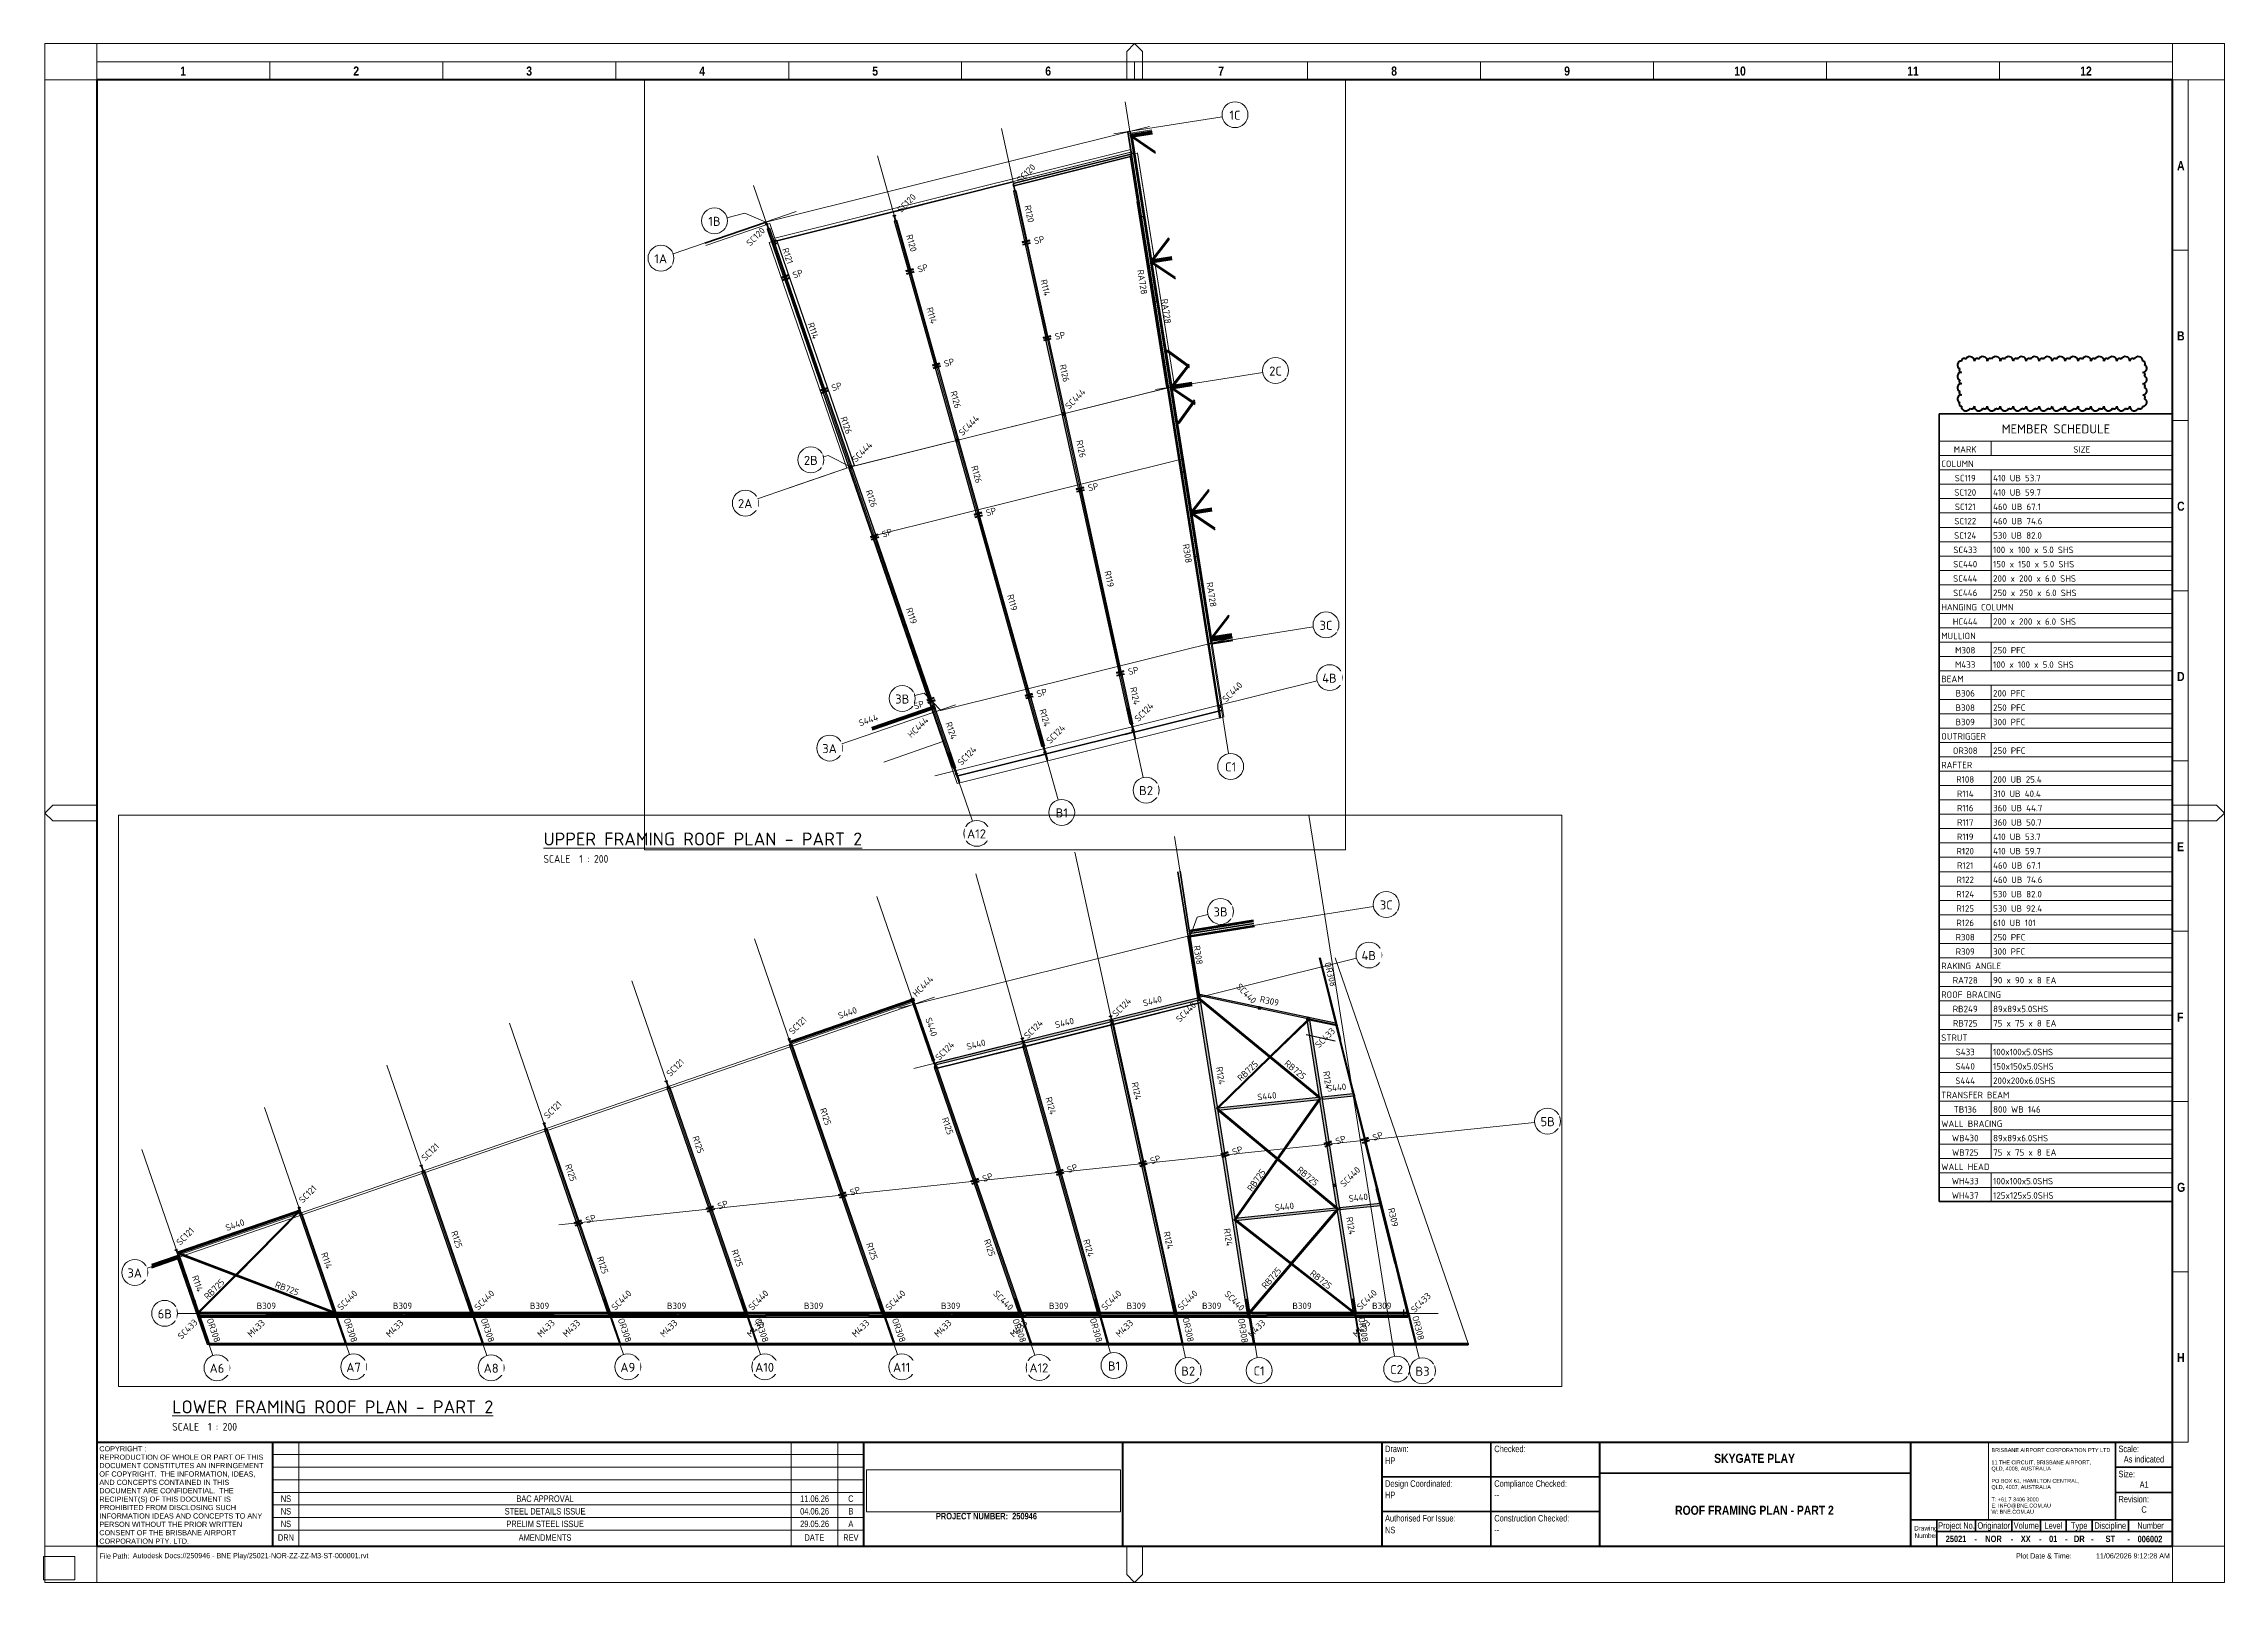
# Paper-space layout 'Layout1' of a CAD drawing. Header units: millimetres. Extents: x 0 to 841, y -1 to 593.
# The model-space entities are those that its viewports show. They can reach past a viewport. Long polylines and large blocks are cut down to what shows.
import ezdxf

# ---------------------------------------------------------------- set-up
doc = ezdxf.new("R2010")
doc.units = ezdxf.units.MM
for name, pattern in [('Dash', [7, 5, -2]), ('Hidden', [4, 3, -1]), ('Hidden Half', [3, 2, -1])]:
    doc.linetypes.add(name, pattern=pattern)
for name, color, linetype, lineweight in [('A-010-M_LINE', 90, 'Continuous', 13), ('A-010-M_LINE-T', 151, 'Continuous', 13), ('A-200-M_WALL_EXT', 113, 'Continuous', 13), ('A-200-MH_WALL', 110, 'Hidden', 13), ('A-270-M_ROOF', 132, 'Continuous', 13), ('S-280-A_COLUMN', 171, 'Continuous', 18), ('S-280-A_STRUCT_FRAME', 2, 'Continuous', 18), ('S-280-M_COLUMN', 52, 'Continuous', 13), ('S-280-M_STRUCT_FRAME', 12, 'Continuous', 13), ('S-280-MH_COLUMN', 52, 'Hidden Half', 13), ('Z-000-P_SCHED', 231, 'Continuous', 13), ('Z-000-T_TEXT', 131, 'Continuous', 25), ('Z-010_MH_CLOUD', 71, 'Continuous', 50), ('Z-020-M_TITLE_BLOCK', 6, 'Continuous', 18), ('Z-020-M_TITLE_BLOCK_M', 33, 'Continuous', 35), ('Z-020-M_TITLE_BLOCK_T', 151, 'Continuous', 18), ('Z-020-M_TITLE_BLOCK_W', 214, 'Continuous', 70), ('Z-030-M_GRID', 191, 'Continuous', 13), ('Z-033_T_GRIDREF', 31, 'Continuous', 13)]:
    doc.layers.add(name, color=color, linetype=linetype, lineweight=lineweight)
doc.layers.add('Z-010_P_VIEWPORT', color=71, linetype='Continuous')
doc.styles.add('Arial', font='arial.ttf', dxfattribs={"height": 2})
doc.styles.add('Arial Narrow', font='ARIALN.TTF', dxfattribs={"height": 2.5})
doc.styles.add('Arial Narrow_1', font='ARIALN.TTF', dxfattribs={"height": 1.8})
doc.styles.add('Arial Narrow_2', font='ARIALN.TTF', dxfattribs={"height": 2})
doc.styles.add('Arial Narrow_B', font='ARIALNB.TTF', dxfattribs={"height": 3.5})
doc.styles.add('Arial Narrow_B_1', font='ARIALNB.TTF', dxfattribs={"height": 2.5})
doc.styles.add('Arial_1', font='arial.ttf', dxfattribs={"height": 1.5})
doc.styles.add('ISOCPEUR_2', font='isocpeur.ttf', dxfattribs={"height": 700})
doc.styles.add('ISOCPEUR_3', font='isocpeur.ttf', dxfattribs={"height": 500})
doc.styles.add('ISOCPEUR_4', font='isocpeur.ttf', dxfattribs={"width": 0.9, "height": 3})
doc.styles.add('ISOCPEUR_5', font='isocpeur.ttf', dxfattribs={"height": 5})
doc.styles.add('ISOCPEUR_6', font='isocpeur.ttf', dxfattribs={"height": 2.5})
doc.styles.add('ISOCPEUR_B_2', font='', dxfattribs={"height": 3.5})
doc.styles.add('ISOCPEUR_B_3', font='', dxfattribs={"height": 2.5})
doc.styles.get('ISOCPEUR_B_2').set_extended_font_data('ISOCPEUR', bold=True)
doc.styles.get('ISOCPEUR_B_3').set_extended_font_data('ISOCPEUR', bold=True)
picture_1 = doc.add_image_def('image1.jpg', size_in_pixel=(1878, 311))
picture_2 = doc.add_image_def('image2.png', size_in_pixel=(3200, 3200))

psp = doc.layouts.get("Layout1")

# ---------------------------------------------------------------- texts
at = {"layer": 'Z-000-P_SCHED'}
for s, insert, char_height, width, attachment_point, line_spacing_factor, style in [('MEMBER SCHEDULE', (776.5, 446.01), 3.5, 48.3134, 2, 1.149209, 'ISOCPEUR_B_2'), ('MARK', (741.5, 437.6), 2.5, 10.2779, 2, 1.149209, 'ISOCPEUR_B_3'), ('SIZE', (786.5, 437.6), 2.5, 7.8877, 2, 1.149209, 'ISOCPEUR_B_3'), ('COLUMN', (732.25, 432.06), 2.5, 14.0424, 1, 1.149209, 'ISOCPEUR_6'), ('SC120', (741.5, 420.99), 2.5, 10.1583, 2, 1.149209, 'ISOCPEUR_6'), ('SC119', (741.5, 426.53), 2.5, 9.5608, 2, 1.149209, 'ISOCPEUR_6'), ('410 UB 53.7', (752.25, 426.53), 2.5, 21.5118, 1, 1.149209, 'ISOCPEUR_6'), ('410 UB 59.7', (752.25, 420.99), 2.5, 21.5118, 1, 1.149209, 'ISOCPEUR_6'), ('SC121', (741.5, 415.45), 2.5, 9.5608, 2, 1.149209, 'ISOCPEUR_6'), ('460 UB 67.1', (752.25, 415.45), 2.5, 21.5118, 1, 1.149209, 'ISOCPEUR_6'), ('SC124', (741.5, 404.37), 2.5, 10.4571, 2, 1.149209, 'ISOCPEUR_6'), ('SC122', (741.5, 409.91), 2.5, 10.1583, 2, 1.149209, 'ISOCPEUR_6'), ('460 UB 74.6', (752.25, 409.91), 2.5, 22.4081, 1, 1.149209, 'ISOCPEUR_6'), ('530 UB 82.0', (752.25, 404.37), 2.5, 21.8106, 1, 1.149209, 'ISOCPEUR_6'), ('SC433', (741.5, 398.83), 2.5, 11.0547, 2, 1.149209, 'ISOCPEUR_6'), ('100 x 100 x 5.0 SHS', (752.25, 398.83), 2.5, 36.7493, 1, 1.149209, 'ISOCPEUR_6'), ('SC444', (741.5, 387.76), 2.5, 11.6522, 2, 1.149209, 'ISOCPEUR_6'), ('SC440', (741.5, 393.3), 2.5, 11.3534, 2, 1.149209, 'ISOCPEUR_6'), ('150 x 150 x 5.0 SHS', (752.25, 393.3), 2.5, 36.7493, 1, 1.149209, 'ISOCPEUR_6'), ('200 x 200 x 6.0 SHS', (752.25, 387.76), 2.5, 37.9444, 1, 1.149209, 'ISOCPEUR_6'), ('SC446', (741.5, 382.22), 2.5, 11.3534, 2, 1.149209, 'ISOCPEUR_6'), ('250 x 250 x 6.0 SHS', (752.25, 382.22), 2.5, 37.9444, 1, 1.149209, 'ISOCPEUR_6'), ('HANGING COLUMN', (732.25, 376.68), 2.5, 31.3713, 1, 1.149209, 'ISOCPEUR_6'), ('HC444', (741.5, 371.14), 2.5, 11.6522, 2, 1.149209, 'ISOCPEUR_6'), ('200 x 200 x 6.0 SHS', (752.25, 371.14), 2.5, 37.9444, 1, 1.149209, 'ISOCPEUR_6'), ('MULLION', (732.25, 365.6), 2.5, 14.9387, 1, 1.149209, 'ISOCPEUR_6'), ('M433', (741.5, 354.53), 2.5, 9.262, 2, 1.149209, 'ISOCPEUR_6'), ('M308', (741.5, 360.07), 2.5, 8.9632, 2, 1.149209, 'ISOCPEUR_6'), ('100 x 100 x 5.0 SHS', (752.25, 354.53), 2.5, 36.7493, 1, 1.149209, 'ISOCPEUR_6'), ('250 PFC', (752.25, 360.07), 2.5, 14.64, 1, 1.149209, 'ISOCPEUR_6'), ('BEAM', (732.25, 348.99), 2.5, 9.8596, 1, 1.149209, 'ISOCPEUR_6'), ('B308', (741.5, 337.91), 2.5, 8.6645, 2, 1.149209, 'ISOCPEUR_6'), ('B306', (741.5, 343.45), 2.5, 8.6645, 2, 1.149209, 'ISOCPEUR_6'), ('200 PFC', (752.25, 343.45), 2.5, 14.64, 1, 1.149209, 'ISOCPEUR_6'), ('250 PFC', (752.25, 337.91), 2.5, 14.64, 1, 1.149209, 'ISOCPEUR_6'), ('B309', (741.5, 332.37), 2.5, 8.6645, 2, 1.149209, 'ISOCPEUR_6'), ('300 PFC', (752.25, 332.37), 2.5, 14.64, 1, 1.149209, 'ISOCPEUR_6'), ('OUTRIGGER', (732.25, 326.84), 2.5, 19.7191, 1, 1.149209, 'ISOCPEUR_6'), ('OR308', (741.5, 321.3), 2.5, 11.0547, 2, 1.149209, 'ISOCPEUR_6'), ('250 PFC', (752.25, 321.3), 2.5, 14.64, 1, 1.149209, 'ISOCPEUR_6'), ('RAFTER', (732.25, 315.76), 2.5, 14.0424, 1, 1.149209, 'ISOCPEUR_6'), ('R108', (741.5, 310.22), 2.5, 8.0669, 2, 1.149209, 'ISOCPEUR_6'), ('R114', (741.5, 304.68), 2.5, 7.7681, 2, 1.149209, 'ISOCPEUR_6'), ('200 UB 25.4', (752.25, 310.22), 2.5, 22.1093, 1, 1.149209, 'ISOCPEUR_6'), ('310 UB 40.4', (752.25, 304.68), 2.5, 21.8106, 1, 1.149209, 'ISOCPEUR_6'), ('R116', (741.5, 299.14), 2.5, 7.4694, 2, 1.149209, 'ISOCPEUR_6'), ('360 UB 44.7', (752.25, 299.14), 2.5, 22.4081, 1, 1.149209, 'ISOCPEUR_6'), ('R119', (741.5, 288.07), 2.5, 7.4694, 2, 1.149209, 'ISOCPEUR_6'), ('R117', (741.5, 293.61), 2.5, 7.4694, 2, 1.149209, 'ISOCPEUR_6'), ('360 UB 50.7', (752.25, 293.61), 2.5, 21.8106, 1, 1.149209, 'ISOCPEUR_6'), ('410 UB 53.7', (752.25, 288.07), 2.5, 21.5118, 1, 1.149209, 'ISOCPEUR_6'), ('R120', (741.5, 282.53), 2.5, 8.0669, 2, 1.149209, 'ISOCPEUR_6'), ('410 UB 59.7', (752.25, 282.53), 2.5, 21.5118, 1, 1.149209, 'ISOCPEUR_6'), ('R122', (741.5, 271.45), 2.5, 8.0669, 2, 1.149209, 'ISOCPEUR_6'), ('R121', (741.5, 276.99), 2.5, 7.4694, 2, 1.149209, 'ISOCPEUR_6'), ('460 UB 67.1', (752.25, 276.99), 2.5, 21.5118, 1, 1.149209, 'ISOCPEUR_6'), ('460 UB 74.6', (752.25, 271.45), 2.5, 22.4081, 1, 1.149209, 'ISOCPEUR_6'), ('R124', (741.5, 265.91), 2.5, 8.3657, 2, 1.149209, 'ISOCPEUR_6'), ('530 UB 82.0', (752.25, 265.91), 2.5, 21.8106, 1, 1.149209, 'ISOCPEUR_6'), ('R125', (741.5, 260.38), 2.5, 8.0669, 2, 1.149209, 'ISOCPEUR_6'), ('R126', (741.5, 254.84), 2.5, 8.0669, 2, 1.149209, 'ISOCPEUR_6'), ('530 UB 92.4', (752.25, 260.38), 2.5, 22.1093, 1, 1.149209, 'ISOCPEUR_6'), ('610 UB 101', (752.25, 254.84), 2.5, 19.1216, 1, 1.149209, 'ISOCPEUR_6'), ('R308', (741.5, 249.3), 2.5, 8.6645, 2, 1.149209, 'ISOCPEUR_6'), ('250 PFC', (752.25, 249.3), 2.5, 14.64, 1, 1.149209, 'ISOCPEUR_6'), ('RAKING ANGLE', (732.25, 238.22), 2.5, 26.5909, 1, 1.149209, 'ISOCPEUR_6'), ('R309', (741.5, 243.76), 2.5, 8.6645, 2, 1.149209, 'ISOCPEUR_6'), ('300 PFC', (752.25, 243.76), 2.5, 14.64, 1, 1.149209, 'ISOCPEUR_6'), ('RA728', (741.5, 232.68), 2.5, 11.3534, 2, 1.149209, 'ISOCPEUR_6'), ('90 x 90 x 8 EA', (752.25, 232.68), 2.5, 28.3836, 1, 1.149209, 'ISOCPEUR_6'), ('ROOF BRACING', (732.25, 227.14), 2.5, 26.2922, 1, 1.149209, 'ISOCPEUR_6'), ('RB249', (741.5, 221.61), 2.5, 11.3534, 2, 1.149209, 'ISOCPEUR_6'), ('89x89x5.0SHS', (752.25, 221.61), 2.5, 24.7983, 1, 1.149209, 'ISOCPEUR_6'), ('STRUT', (732.25, 210.53), 2.5, 11.951, 1, 1.149209, 'ISOCPEUR_6'), ('RB725', (741.5, 216.07), 2.5, 11.0547, 2, 1.149209, 'ISOCPEUR_6'), ('75 x 75 x 8 EA', (752.25, 216.07), 2.5, 28.3836, 1, 1.149209, 'ISOCPEUR_6'), ('S433', (741.5, 204.99), 2.5, 8.9632, 2, 1.149209, 'ISOCPEUR_6'), ('100x100x5.0SHS', (752.25, 204.99), 2.5, 27.786, 1, 1.149209, 'ISOCPEUR_6'), ('S444', (741.5, 193.91), 2.5, 9.5608, 2, 1.149209, 'ISOCPEUR_6'), ('S440', (741.5, 199.45), 2.5, 9.262, 2, 1.149209, 'ISOCPEUR_6'), ('150x150x5.0SHS', (752.25, 199.45), 2.5, 27.786, 1, 1.149209, 'ISOCPEUR_6'), ('200x200x6.0SHS', (752.25, 193.91), 2.5, 28.9811, 1, 1.149209, 'ISOCPEUR_6'), ('TRANSFER BEAM', (732.25, 188.38), 2.5, 30.475, 1, 1.149209, 'ISOCPEUR_6'), ('WALL BRACING', (732.25, 177.3), 2.5, 27.2184, 1, 1.149209, 'ISOCPEUR_6'), ('TB136', (741.5, 182.84), 2.5, 10.4571, 2, 1.149209, 'ISOCPEUR_6'), ('800 WB 146', (752.25, 182.84), 2.5, 21.5417, 1, 1.149209, 'ISOCPEUR_6'), ('WB430', (741.5, 171.76), 2.5, 12.2796, 2, 1.149209, 'ISOCPEUR_6'), ('89x89x6.0SHS', (752.25, 171.76), 2.5, 24.7983, 1, 1.149209, 'ISOCPEUR_6'), ('WALL HEAD', (732.25, 160.68), 2.5, 21.5417, 1, 1.149209, 'ISOCPEUR_6'), ('WB725', (741.5, 166.22), 2.5, 11.9809, 2, 1.149209, 'ISOCPEUR_6'), ('75 x 75 x 8 EA', (752.25, 166.22), 2.5, 28.3836, 1, 1.149209, 'ISOCPEUR_6'), ('WH433', (741.5, 155.15), 2.5, 12.2796, 2, 1.149209, 'ISOCPEUR_6'), ('100x100x5.0SHS', (752.25, 155.15), 2.5, 27.786, 1, 1.149209, 'ISOCPEUR_6'), ('WH437', (741.5, 149.61), 2.5, 12.2796, 2, 1.149209, 'ISOCPEUR_6'), ('125x125x5.0SHS', (752.25, 149.61), 2.5, 27.786, 1, 1.149209, 'ISOCPEUR_6'), ('NS', (93.5, 32.56), 2.5, 4.7896, 2, 0.974696, 'Arial Narrow'), ('NS', (93.5, 27.71), 2.5, 4.7896, 2, 0.974696, 'Arial Narrow'), ('STEEL DETAILS ISSUE', (193.5, 27.71), 2.5, 37.5493, 2, 0.974696, 'Arial Narrow'), ('BAC APPROVAL', (193.5, 32.56), 2.5, 26.6191, 2, 0.974696, 'Arial Narrow'), ('04.06.26', (297.5, 27.71), 2.5, 13.3249, 2, 0.974696, 'Arial Narrow'), ('11.06.26', (297.5, 32.56), 2.5, 13.3249, 2, 0.974696, 'Arial Narrow'), ('C', (311.5, 32.56), 2.5, 2.4869, 2, 0.974696, 'Arial Narrow'), ('B', (311.5, 27.71), 2.5, 2.3027, 2, 0.974696, 'Arial Narrow'), ('NS', (93.5, 22.85), 2.5, 4.7896, 2, 0.974696, 'Arial Narrow'), ('PRELIM STEEL ISSUE', (193.5, 22.85), 2.5, 36.0141, 2, 0.974696, 'Arial Narrow'), ('29.05.26', (297.5, 22.85), 2.5, 13.3249, 2, 0.974696, 'Arial Narrow'), ('A', (311.5, 22.85), 2.5, 2.3027, 2, 0.974696, 'Arial Narrow')]:
    psp.add_mtext(s, dxfattribs=dict(at, insert=insert, char_height=char_height, width=width, attachment_point=attachment_point, line_spacing_factor=line_spacing_factor, style=style))
at = {"layer": 'Z-000-T_TEXT', "lineweight": 13, "attachment_point": 1}
for s, insert, char_height, width, style in [('\\LUPPER FRAMING ROOF PLAN - PART 2', (192.88, 288.46), 5, 142.9409, 'ISOCPEUR_5'), ('SCALE  1 : 200', (192.88, 279.77), 3, 29.2215, 'ISOCPEUR_4'), ('\\LLOWER FRAMING ROOF PLAN - PART 2', (49.61, 69.25), 5, 144.2236, 'ISOCPEUR_5'), ('SCALE  1 : 200', (49.61, 60.57), 3, 29.2215, 'ISOCPEUR_4')]:
    psp.add_mtext(s, dxfattribs=dict(at, insert=insert, char_height=char_height, width=width, style=style))
at = {"layer": 'Z-020-M_TITLE_BLOCK', "lineweight": 13, "attachment_point": 1}
for s, insert, char_height, width, style in [('HP', (517.62, 47.24), 2.5, 4.8101, 'Arial Narrow'), ('SKYGATE PLAY', (644.61, 48.63), 3.5, 38.3207, 'Arial Narrow_B'), ('As indicated', (802.67, 47.8), 2.5, 19, 'Arial Narrow'), ('HP', (517.62, 34), 2.5, 4.8101, 'Arial Narrow'), ('PROJECT NUMBER:  250946', (344.32, 25.83), 2.5, 47.1392, 'Arial Narrow_B_1'), ('--', (559.78, 34), 2.5, 2.2447, 'Arial Narrow'), ('ROOF FRAMING PLAN - PART 2', (629.54, 28.6), 3.5, 75.1181, 'Arial Narrow_B'), ('C', (809.48, 28.39), 2.5, 2.4852, 'Arial Narrow'), ('NS', (517.62, 20.48), 2.5, 4.8101, 'Arial Narrow'), ('--', (559.78, 20.48), 2.5, 2.2447, 'Arial Narrow'), ('25021', (733.97, 17.06), 2.5, 9.6202, 'Arial Narrow_B_1'), ('NOR', (749.24, 17.06), 2.5, 7.6962, 'Arial Narrow_B_1'), ('XX', (762.93, 17.06), 2.5, 4.6498, 'Arial Narrow_B_1'), ('01', (773.86, 17.06), 2.5, 3.8481, 'Arial Narrow_B_1'), ('DR', (783.44, 17.06), 2.5, 4.9705, 'Arial Narrow_B_1'), ('ST', (795.65, 17.06), 2.5, 4.4894, 'Arial Narrow_B_1'), ('006002', (808.01, 16.99), 2.5, 11.5443, 'Arial Narrow_B_1')]:
    psp.add_mtext(s, dxfattribs=dict(at, insert=insert, char_height=char_height, width=width, style=style))
at = {"layer": 'Z-020-M_TITLE_BLOCK', "lineweight": 13, "char_height": 2, "line_spacing_factor": 0.974696, "style": 'Arial Narrow_2'}
for s, insert, width, attachment_point in [('Autodesk Docs://250946 - BNE Play/25021-NOR-ZZ-ZZ-M3-ST-000001.rvt', (34.39, 10.34), 91.1453, 1), ('11/06/2026 9:12:28 AM', (820.48, 10.26), 28.5151, 3)]:
    psp.add_mtext(s, dxfattribs=dict(at, insert=insert, width=width, attachment_point=attachment_point))

msp = doc.modelspace()

# ---------------------------------------------------------------- texts
at = {"layer": 'S-280-A_COLUMN', "lineweight": 13, "char_height": 500, "attachment_point": 1, "style": 'ISOCPEUR_3'}
for s, insert, width, rotation in [('SC120', (43752.6, 4034866.8), 2084.387, 45), ('SC120', (34529.6, 4032564), 2084.387, 45), ('SC120', (22877.9, 4029971.3), 2084.387, 45), ('SC444', (47479.6, 4017380.8), 2356.961, 45), ('SC444', (39266.8, 4015334.1), 2356.961, 45), ('SC444', (31026, 4013280.5), 2356.961, 45), ('SC440', (59610, 3994763.2), 2308.86, 45), ('HC444', (141542, 3994601.1), 2356.961, 45), ('SC440', (166877.4, 3995370.6), 2308.86, 315), ('SC124', (52835.9, 3993251.9), 2132.489, 45), ('SC124', (156954.4, 3993051.9), 2132.489, 45), ('SC440', (161866.3, 3992629.9), 2308.86, 45), ('HC444', (35329.3, 3992006.4), 2356.961, 45), ('SC121', (131994.1, 3991686.7), 1956.117, 45), ('SC124', (46021.8, 3991550.1), 2132.489, 45), ('SC124', (150140.3, 3991350.1), 2132.489, 45), ('SC433', (172602.8, 3990644.2), 2260.759, 45), ('SC124', (39172.8, 3989877.5), 2132.489, 45), ('SC124', (143291.3, 3989677.5), 2132.489, 45), ('SC121', (122538.9, 3988431), 1956.117, 45), ('SC121', (113083.7, 3985175.2), 1956.117, 45), ('SC121', (103628.6, 3981919.5), 1956.117, 45), ('SC440', (174539.1, 3979910.6), 2308.86, 45), ('SC121', (94173.4, 3978663.7), 1956.117, 45), ('SC121', (84718.2, 3975408), 1956.117, 45), ('SC440', (175825, 3970421.8), 2308.86, 45), ('SC440', (97139.4, 3970382), 2308.86, 45), ('SC440', (107715.6, 3970382), 2308.86, 45), ('SC440', (118291.8, 3970382), 2308.86, 45), ('SC440', (128868.1, 3970382), 2308.86, 45), ('SC440', (139444.3, 3970382), 2308.86, 45), ('SC440', (148118.2, 3971681.3), 2308.86, 315), ('SC440', (156102.5, 3970382), 2308.86, 45), ('SC440', (161990.5, 3970382), 2308.86, 45), ('SC440', (165964.9, 3971646.4), 2308.86, 315), ('SC433', (179995.4, 3970203), 2260.759, 45), ('SC433', (84813.1, 3968153.3), 2260.759, 45), ('M433', (90207.3, 3968308.6), 1891.982, 45), ('M433', (100895.4, 3968308.6), 1891.982, 45), ('M433', (112573.9, 3968308.6), 1891.982, 45), ('M433', (114539.9, 3968308.6), 1891.982, 45), ('M433', (122047.9, 3968308.6), 1891.982, 45), ('M433', (128754.8, 3968308.6), 1891.982, 45), ('M433', (136854.8, 3968308.6), 1891.982, 45), ('M433', (143200.3, 3968308.6), 1891.982, 45), ('M433', (149054.8, 3968308.6), 1891.982, 45), ('M433', (157214.8, 3968308.6), 1891.982, 45), ('M433', (167412.7, 3968308.6), 1891.982, 45), ('M433', (175512.7, 3968308.6), 1891.982, 45)]:
    msp.add_mtext(s, dxfattribs=dict(at, insert=insert, width=width, rotation=rotation))
at = {"layer": 'S-280-A_STRUCT_FRAME', "lineweight": 13, "char_height": 500, "attachment_point": 1, "style": 'ISOCPEUR_3'}
for s, insert, width, rotation in [('R120', (44875.1, 4032869.1), 1651.476, 282.3344), ('R120', (35738.1, 4030615.6), 1651.476, 285.6674), ('R121', (26161, 4029586.1), 1523.206, 289.0004), ('RA728', (53590.1, 4027890), 2324.894, 279.0003), ('R114', (46123.2, 4027138.4), 1571.307, 282.3344), ('RA728', (55428.5, 4025633.2), 2324.894, 279.0003), ('R114', (37306.5, 4024999.6), 1571.307, 285.6674), ('R114', (28121.2, 4023825.8), 1571.307, 289.0004), ('R126', (47589.4, 4020580.6), 1651.476, 282.3344), ('R126', (39151.5, 4018538.1), 1651.476, 285.6674), ('R126', (30654.8, 4016564.8), 1651.476, 289.0004), ('R126', (48867.7, 4014734.9), 1651.476, 282.3344), ('R126', (40767.4, 4012776.6), 1651.476, 285.6674), ('R126', (32603.1, 4010906.7), 1651.476, 289.0004), ('R308', (57098.6, 4006710.1), 1779.746, 279.0003), ('R119', (51047.5, 4004648.9), 1523.206, 282.3344), ('RA728', (58926.1, 4003761.4), 2324.894, 279.0003), ('R119', (43530, 4002834.4), 1523.206, 285.6674), ('R119', (35707.8, 4001813.4), 1523.206, 289.0004), ('R308', (163768.6, 3998283.7), 1779.746, 279.0003), ('OR308', (173856.6, 3997010.9), 2260.759, 284.0135), ('R124', (53026.3, 3995672.3), 1699.577, 282.3344), ('S440', (159316.7, 3994017), 1875.949, 13.8687), ('R309', (168466.9, 3994358.1), 1779.746, 348), ('R124', (46028, 3993985.1), 1699.577, 285.6674), ('S444', (31543.9, 3993056), 1924.05, 19.0004), ('S440', (135788.5, 3993038.5), 1875.949, 19.0004), ('R124', (38760.8, 3992994.5), 1699.577, 289.0004), ('S440', (143034.9, 3992742.4), 1875.949, 289.0004), ('S440', (152531.8, 3992341.9), 1875.949, 13.8687), ('S440', (145711.9, 3990658.1), 1875.949, 13.8687), ('RB725', (170551.1, 3989445.1), 2260.759, 320.5899), ('RB725', (166602.8, 3988084.3), 2260.759, 44.1622), ('R124', (165501.8, 3988922.4), 1699.577, 279.0003), ('R124', (173755.5, 3988586.7), 1699.577, 279.0003), ('R124', (158978.2, 3987745.1), 1699.577, 282.3344), ('S440', (173547.1, 3987447.3), 1875.949, 6), ('S440', (168175.2, 3986782.7), 1875.949, 6), ('R124', (152318, 3986599.8), 1699.577, 285.6674), ('R125', (134893.2, 3985762.9), 1651.476, 289.0004), ('R125', (144314.7, 3985041.2), 1651.476, 289.0004), ('R125', (125060.9, 3983602.3), 1651.476, 289.0004), ('R125', (115232.8, 3981429.9), 1651.476, 289.0004), ('RB725', (171522.2, 3981229.2), 2260.759, 320.3106), ('RB725', (167375.2, 3979502.4), 2260.759, 54.8793), ('S440', (175221.9, 3978947.1), 1875.949, 6), ('S440', (169519.3, 3978247.7), 1875.949, 6), ('R309', (178753.7, 3978034.2), 1779.746, 284.0135), ('R124', (175554.3, 3977329.8), 1699.577, 279.0003), ('S440', (88515.1, 3976660.6), 1875.949, 19.0004), ('R124', (166096, 3976445.1), 1699.577, 279.0003), ('R125', (106430.7, 3976277.4), 1651.476, 289.0004), ('R124', (161433.9, 3976214.6), 1699.577, 282.3344), ('R125', (147551.9, 3975639.9), 1651.476, 289.0004), ('R124', (155229.1, 3975620.3), 1699.577, 285.6674), ('R125', (138471.2, 3975371.9), 1651.476, 289.0004), ('R125', (128078.3, 3974839.6), 1651.476, 289.0004), ('R114', (96403.3, 3974615.8), 1571.307, 289.0004), ('R125', (117689.6, 3974294.7), 1651.476, 289.0004), ('RB725', (168479.9, 3972013.9), 2260.759, 49.5004), ('RB725', (172518.7, 3973233.8), 2260.759, 322.0429), ('R114', (86439.6, 3972837), 1571.307, 289.0004), ('RB725', (86855.9, 3971217), 2260.759, 45.1921), ('RB725', (92523.5, 3972339.1), 2260.759, 339.1528), ('OR308', (180632.4, 3969713.3), 2260.759, 284.0135), ('OR308', (176482.1, 3969586), 2260.759, 279.0003), ('OR308', (162907.1, 3969575.4), 2260.759, 282.3344), ('OR308', (98152.7, 3969535.6), 2260.759, 289.0004), ('OR308', (108728.9, 3969535.6), 2260.759, 289.0004), ('OR308', (119305.1, 3969535.6), 2260.759, 289.0004), ('OR308', (129881.4, 3969535.6), 2260.759, 289.0004), ('OR308', (140457.6, 3969535.6), 2260.759, 289.0004), ('OR308', (155745.7, 3969540.2), 2260.759, 285.6674), ('OR308', (87577.5, 3969532.6), 2260.759, 289.0004), ('OR308', (149762.9, 3969509.1), 2260.759, 289.0004), ('OR308', (167196, 3969500), 2260.759, 279.0003)]:
    msp.add_mtext(s, dxfattribs=dict(at, insert=insert, width=width, rotation=rotation))
at = {"layer": 'S-280-A_STRUCT_FRAME', "lineweight": 13, "char_height": 500, "width": 1779.746, "attachment_point": 1, "style": 'ISOCPEUR_3'}
for insert in [(90978.7, 3970676.8), (101487.3, 3970676.8), (112063.5, 3970676.8), (122639.7, 3970676.8), (133216, 3970676.8), (143792.2, 3970676.8), (152126, 3970676.8), (158116.5, 3970676.8), (163938.1, 3970676.8), (170909.5, 3970676.8), (177060.2, 3970676.8)]:
    msp.add_mtext('B309', dxfattribs=dict(at, insert=insert))
at = {"layer": 'Z-000-T_TEXT', "char_height": 500, "width": 962.025, "attachment_point": 1, "style": 'ISOCPEUR_3'}
for insert, rotation in [((45086.9, 4030292.4), 12.3178), ((36090.1, 4028086.9), 15.6674), ((26440.7, 4027628.5), 19.0004), ((46699.7, 4022906.5), 12.3178), ((38131.7, 4020807.8), 15.6674), ((29439.5, 4018919.6), 19.0004), ((49251.2, 4011221.8), 12.3178), ((41361.5, 4009292.2), 15.6674), ((33332.1, 4007614.9), 19.0004), ((52348.8, 3997036.1), 12.3178), ((45282.7, 3995311.7), 15.6674), ((177033.2, 3983620.6), 19.3666), ((174172, 3983338.2), 19.3666), ((166203, 3982515.9), 19.3666), ((159873.2, 3981818.6), 19.3666), ((153460.2, 3981136.7), 19.3666), ((146918.9, 3980444.6), 19.3666), ((136695.6, 3979388.2), 19.3666), ((126486, 3978323.5), 19.3666), ((116294.7, 3977237.1), 19.3666)]:
    msp.add_mtext('SP', dxfattribs=dict(at, insert=insert, rotation=rotation))

# ---------------------------------------------------------------- blocks, each defined once
blk = doc.blocks.new('BAC_TB-A1 Landscape - Type 1-3834548-ROOF FRAMING PLAN - PART 2')
at = {"layer": 'Z-020-M_TITLE_BLOCK'}
for p, q in [((841.5, 593), (0.5, 593)), ((0.5, 593), (0.5, -1)), ((841.5, -1), (841.5, 593)), ((0.5, -1), (841.5, -1))]:
    blk.add_line(p, q, dxfattribs=at)
at = {"layer": 'Z-020-M_TITLE_BLOCK_M'}
for p, q in [((558.5, 13), (558.5, 53.17)), ((799.5, 23.17), (799.5, 53.17)), ((799.5, 43.47), (821.5, 43.47)), ((516.5, 39.78), (600.5, 39.78)), ((600.5, 41.17), (720.5, 41.17)), ((799.5, 33.76), (821.5, 33.76)), ((516.5, 26.39), (600.5, 26.39)), ((720.5, 23.17), (821.5, 23.17)), ((730.5, 23.17), (730.5, 13)), ((730.5, 18.67), (821.5, 18.67)), ((745.5, 18.67), (745.5, 23.17)), ((759.5, 18.67), (759.5, 23.17)), ((770.5, 18.67), (770.5, 23.17)), ((780.5, 18.67), (780.5, 23.17)), ((790.5, 18.67), (790.5, 23.17)), ((804.5, 18.67), (804.5, 23.17))]:
    blk.add_line(p, q, dxfattribs=at)
at = {"layer": 'Z-020-M_TITLE_BLOCK_T'}
for p, q in [((20.5, 593), (20.5, 579)), ((421, 593), (418, 590)), ((418, 590), (418, 579)), ((424, 590), (421, 593)), ((424, 579), (424, 590)), ((821.5, 593), (821.5, 579)), ((20.5, 586), (821.5, 586)), ((87.25, 579), (87.25, 586)), ((154, 579), (154, 586)), ((220.75, 579), (220.75, 586)), ((287.5, 579), (287.5, 586)), ((354.25, 579), (354.25, 586)), ((421, 579), (421, 586)), ((487.75, 579), (487.75, 586)), ((554.5, 579), (554.5, 586)), ((621.25, 579), (621.25, 586)), ((688, 579), (688, 586)), ((754.75, 579), (754.75, 586)), ((20.5, 579), (0.5, 579)), ((821.5, 579), (841.5, 579)), ((827.5, 53.17), (827.5, 579)), ((821.5, 513.27), (827.5, 513.27)), ((821.5, 447.54), (827.5, 447.54)), ((821.5, 381.81), (827.5, 381.81)), ((821.5, 316.08), (827.5, 316.08)), ((0.5, 296), (3.5, 299)), ((3.5, 293), (0.5, 296)), ((3.5, 299), (20.5, 299)), ((838.5, 299), (821.5, 299)), ((841.5, 296), (838.5, 299)), ((838.5, 293), (841.5, 296)), ((20.5, 293), (3.5, 293)), ((821.5, 293), (838.5, 293)), ((821.5, 250.36), (827.5, 250.36)), ((821.5, 184.63), (827.5, 184.63)), ((821.5, 118.9), (827.5, 118.9)), ((98.5, 13), (98.5, 53.17)), ((288.5, 13), (288.5, 53.17)), ((306.5, 13), (306.5, 53.17)), ((750.5, 51.67), (750.5, 25.56)), ((821.5, 53.17), (827.5, 53.17)), ((20.5, 13), (0.5, 13)), ((20.5, -1), (20.5, 13)), ((418, 2), (418, 13)), ((424, 13), (424, 2)), ((821.5, 13), (841.5, 13)), ((821.5, -1), (821.5, 13)), ((421, -1), (418, 2)), ((424, 2), (421, -1))]:
    blk.add_line(p, q, dxfattribs=at)
at = {"layer": 'Z-020-M_TITLE_BLOCK_W'}
for p, q in [((20.5, 579), (20.5, 13)), ((821.5, 579), (20.5, 579)), ((821.5, 13), (821.5, 579)), ((20.5, 53.17), (821.5, 53.17)), ((88.5, 13), (88.5, 53.17)), ((316.5, 13), (316.5, 53.17)), ((416.5, 13), (416.5, 53.17)), ((516.5, 13), (516.5, 53.17)), ((600.5, 13), (600.5, 53.17)), ((720.5, 13), (720.5, 53.17)), ((20.5, 13), (821.5, 13))]:
    blk.add_line(p, q, dxfattribs=at)
at = {"layer": 'Z-020-M_TITLE_BLOCK', "lineweight": 13, "attachment_point": 1}
for s, insert, char_height, width, style in [('\\fArial Narrow|b1|i0|c0|p34|;1', (52.74, 584.15), 3.5, 2.7257, 'Arial Narrow_B'), ('\\fArial Narrow|b1|i0|c0|p34|;2', (119.5, 584.15), 3.5, 2.7257, 'Arial Narrow_B'), ('\\fArial Narrow|b1|i0|c0|p34|;3', (186.24, 584.15), 3.5, 2.7257, 'Arial Narrow_B'), ('\\fArial Narrow|b1|i0|c0|p34|;4', (253, 584.15), 3.5, 2.7257, 'Arial Narrow_B'), ('\\fArial Narrow|b1|i0|c0|p34|;5', (319.74, 584.15), 3.5, 2.7257, 'Arial Narrow_B'), ('\\fArial Narrow|b1|i0|c0|p34|;6', (386.5, 584.15), 3.5, 2.7257, 'Arial Narrow_B'), ('\\fArial Narrow|b1|i0|c0|p34|;7', (453.24, 584.15), 3.5, 2.7257, 'Arial Narrow_B'), ('\\fArial Narrow|b1|i0|c0|p34|;8', (520, 584.15), 3.5, 2.7257, 'Arial Narrow_B'), ('\\fArial Narrow|b1|i0|c0|p34|;9', (586.74, 584.15), 3.5, 2.7257, 'Arial Narrow_B'), ('10', (652.37, 584.15), 3.5, 5.4515, 'Arial Narrow_B'), ('11', (719.12, 584.15), 3.5, 5.4515, 'Arial Narrow_B'), ('12', (785.87, 584.15), 3.5, 5.4515, 'Arial Narrow_B'), ('\\fArial Narrow|b1|i0|c0|p34|;A', (823.25, 547.64), 3.5, 3.0464, 'Arial Narrow_B'), ('\\fArial Narrow|b1|i0|c0|p34|;B', (823.25, 481.91), 3.5, 3.0464, 'Arial Narrow_B'), ('\\fArial Narrow|b1|i0|c0|p34|;C', (823.25, 416.18), 3.5, 3.0464, 'Arial Narrow_B'), ('\\fArial Narrow|b1|i0|c0|p34|;D', (823.25, 350.45), 3.5, 3.0464, 'Arial Narrow_B'), ('\\fArial Narrow|b1|i0|c0|p34|;E', (823.25, 284.72), 3.5, 3.0464, 'Arial Narrow_B'), ('\\fArial Narrow|b1|i0|c0|p34|;F', (823.25, 218.99), 3.5, 3.0464, 'Arial Narrow_B'), ('\\fArial Narrow|b1|i0|c0|p34|;G', (823.25, 153.26), 3.5, 3.0464, 'Arial Narrow_B'), ('\\fArial Narrow|b1|i0|c0|p34|;H', (823.25, 87.54), 3.5, 3.0464, 'Arial Narrow_B'), ('COPYRIGHT :', (21.5, 51.59), 2, 22.2869, 'Arial'), ('Drawn:', (517.62, 51.79), 2.5, 10.903, 'Arial Narrow'), ('Checked:', (559.78, 51.79), 2.5, 14.6709, 'Arial Narrow'), ('BRISBANE AIRPORT CORPORATION PTY LTD', (751.62, 50.84), 1.5, 55.7173, 'Arial_1'), ('Scale:', (800.63, 51.79), 2.5, 9.7004, 'Arial Narrow'), ('REPRODUCTION OF WHOLE OR PART OF THIS ', (21.5, 48.34), 2, 79.0464, 'Arial'), ('DOCUMENT CONSTITUTES AN INFRINGEMENT ', (21.5, 45.1), 2, 78.886, 'Arial'), ('QLD, 4008, AUSTRALIA', (751.62, 43.7), 1.5, 28.0591, 'Arial_1'), ('11 THE CIRCUIT, BRISBANE AIRPORT,', (751.62, 46.08), 1.5, 46.7384, 'Arial_1'), ('Size:', (800.63, 42.09), 2.5, 7.7764, 'Arial Narrow'), ('AND CONCEPTS CONTAINED IN THIS ', (21.5, 38.62), 2, 62.8523, 'Arial'), ('OF COPYRIGHT.  THE INFORMATION, IDEAS, ', (21.5, 41.86), 2, 75.038, 'Arial'), ('DOCUMENT ARE CONFIDENTIAL.  THE ', (21.5, 35.38), 2, 64.8565, 'Arial'), ('Design Coordinated:', (517.62, 38.4), 2.5, 31.5865, 'Arial Narrow'), ('Compliance Checked:', (559.78, 38.4), 2.5, 33.9915, 'Arial Narrow'), ('QLD, 4007, AUSTRALIA', (751.62, 36.55), 1.5, 28.0591, 'Arial_1'), ('PO BOX 61, HAMILTON CENTRAL,', (751.62, 38.94), 1.5, 41.3671, 'Arial_1'), ('A1', (808.8, 38.01), 2.5, 4.2489, 'Arial Narrow'), ('RECIPIENT(S) OF THIS DOCUMENT IS ', (21.5, 32.14), 2, 63.4937, 'Arial'), ('PROHIBITED FROM DISCLOSING SUCH ', (21.5, 28.9), 2, 65.9789, 'Arial'), ('INFORMATION IDEAS AND CONCEPTS TO ANY ', (21.5, 25.66), 2, 78.405, 'Arial'), ('W: BNE.COM.AU', (751.62, 27.03), 1.5, 20.2025, 'Arial_1'), ('T: +61 7 3406 3000', (751.62, 31.79), 1.5, 22.5274, 'Arial_1'), ('E: INFO@BNE.COM.AU', (751.62, 29.41), 1.5, 28.0591, 'Arial_1'), ('Revision:', (800.63, 32.39), 2.5, 14.3502, 'Arial Narrow'), ('CONSENT OF THE BRISBANE AIRPORT ', (21.5, 19.17), 2, 66.1392, 'Arial'), ('PERSON WITHOUT THE PRIOR WRITTEN ', (21.5, 22.42), 2, 69.1055, 'Arial'), ('DRN', (90.4, 17.56), 2.5, 7.4557, 'Arial Narrow'), ('AMENDMENTS', (183.31, 17.56), 2.5, 24.692, 'Arial Narrow'), ('DATE', (293.6, 17.56), 2.5, 9.2996, 'Arial Narrow'), ('REV', (308.55, 17.56), 2.5, 7.135, 'Arial Narrow'), ('Authorised For Issue:', (517.62, 25.01), 2.5, 33.0295, 'Arial Narrow'), ('Construction Checked:', (559.78, 25.01), 2.5, 35.1139, 'Arial Narrow'), ('Drawing ', (721.79, 20.8), 1.8, 8.9789, 'Arial Narrow_1'), ('Number', (721.92, 17.96), 1.8, 8.6582, 'Arial Narrow_1'), ('Project No.', (731.05, 22.18), 2.5, 17.1561, 'Arial Narrow'), ('Originator', (746.22, 22.18), 2.5, 15.2321, 'Arial Narrow'), ('Volume', (760.21, 22.18), 2.5, 11.7848, 'Arial Narrow'), ('Level', (772.09, 22.18), 2.5, 8.3376, 'Arial Narrow'), ('Type', (782.29, 22.18), 2.5, 7.7764, 'Arial Narrow'), ('Discipline', (791.33, 22.18), 2.5, 14.9916, 'Arial Narrow'), ('Number', (807.9, 22.18), 2.5, 12.2658, 'Arial Narrow'), ('CORPORATION PTY. LTD.', (21.5, 15.93), 2, 42.5696, 'Arial'), ('File Path:', (21.55, 10.19), 2, 12.1857, 'Arial Narrow_2'), ('\\fArial Narrow|b1|i0|c0|p34|;-', (745.01, 16.99), 2.5, 0.4008, 'Arial Narrow_B_1'), ('\\fArial Narrow|b1|i0|c0|p34|;-', (759.09, 16.99), 2.5, 0.4008, 'Arial Narrow_B_1'), ('Plot Date & Time:', (761.09, 10.23), 2, 22.4473, 'Arial Narrow_2'), ('\\fArial Narrow|b1|i0|c0|p34|;-', (770, 16.99), 2.5, 0.4008, 'Arial Narrow_B_1'), ('\\fArial Narrow|b1|i0|c0|p34|;-', (780.02, 16.99), 2.5, 0.4008, 'Arial Narrow_B_1'), ('\\fArial Narrow|b1|i0|c0|p34|;-', (790.04, 16.99), 2.5, 0.4008, 'Arial Narrow_B_1'), ('\\fArial Narrow|b1|i0|c0|p34|;-', (804.05, 16.99), 2.5, 0.4008, 'Arial Narrow_B_1')]:
    blk.add_mtext(s, dxfattribs=dict(at, insert=insert, char_height=char_height, width=width, style=style))
at = {"layer": 'Z-020-M_TITLE_BLOCK'}
image = blk.add_image(picture_2, insert=(720.5, 23.17), size_in_units=(30, 30), dxfattribs=at)
image.dxf.flags = 7
image = blk.add_image(picture_1, insert=(317.57, 26.18), size_in_units=(97.99, 16.23), dxfattribs=at)
image.dxf.flags = 7
blk = doc.blocks.new('Family - ___-4262191-ROOF FRAMING PLAN - PART 2')
at = {"layer": 'Z-010_MH_CLOUD'}
for centre, radius, start, end in [((741.02, 470.44), 1, 48.18969, 180), ((743.27, 470.44), 1.75, 0, 154.79123), ((746.02, 470.44), 1, 48.18969, 180), ((748.27, 470.44), 1.75, 0, 154.79123), ((751.02, 470.44), 1, 48.18969, 180), ((753.27, 470.44), 1.75, 0, 154.79123), ((756.02, 470.44), 1, 48.18969, 180), ((758.27, 470.44), 1.75, 0, 154.79123), ((761.02, 470.44), 1, 48.18969, 180), ((763.27, 470.44), 1.75, 0, 154.79123), ((766.02, 470.44), 1, 48.18969, 180), ((768.27, 470.44), 1.75, 0, 154.79123), ((771.02, 470.44), 1, 48.18969, 180), ((773.27, 470.44), 1.75, 0, 154.79123), ((776.02, 470.44), 1, 48.18969, 180), ((778.27, 470.44), 1.75, 0, 154.79123), ((781.02, 470.44), 1, 48.18969, 180), ((783.27, 470.44), 1.75, 0, 154.79123), ((786.02, 470.44), 1, 48.18969, 180), ((788.27, 470.44), 1.75, 0, 154.79123), ((791.02, 470.44), 1, 48.18969, 180), ((793.27, 470.44), 1.75, 0, 154.79123), ((796.02, 470.44), 1, 48.18969, 180), ((798.27, 470.44), 1.75, 0, 154.79123), ((801.02, 470.44), 1, 48.18969, 180), ((803.27, 470.44), 1.75, 0, 154.79123), ((806.02, 470.44), 1, 48.18969, 180), ((808.27, 470.44), 1.75, 0, 154.79123), ((740.02, 468.91), 1.53, 90, 244.79123), ((740.02, 464.55), 1.53, 90, 244.79123), ((740.02, 466.95), 0.872, 138.18969, 270), ((740.02, 462.59), 0.872, 138.18969, 270), ((810.02, 469.57), 0.872, 318.18969, 90), ((810.02, 467.6), 1.53, 270, 64.79123), ((810.02, 465.21), 0.872, 318.18969, 90), ((810.02, 463.25), 1.53, 270, 64.79123), ((740.02, 460.2), 1.53, 90, 244.79123), ((740.02, 455.84), 1.53, 90, 244.79123), ((740.02, 458.24), 0.872, 138.18969, 270), ((740.02, 453.88), 0.872, 138.18969, 270), ((810.02, 460.85), 0.872, 318.18969, 90), ((810.02, 458.89), 1.53, 270, 64.79123), ((810.02, 456.49), 0.872, 318.18969, 90), ((810.02, 454.53), 1.53, 270, 64.79123), ((741.77, 453.01), 1.75, 180, 334.79123), ((744.02, 453.01), 1, 228.18969, 0), ((746.77, 453.01), 1.75, 180, 334.79123), ((749.02, 453.01), 1, 228.18969, 0), ((751.77, 453.01), 1.75, 180, 334.79123), ((754.02, 453.01), 1, 228.18969, 0), ((756.77, 453.01), 1.75, 180, 334.79123), ((759.02, 453.01), 1, 228.18969, 0), ((761.77, 453.01), 1.75, 180, 334.79123), ((764.02, 453.01), 1, 228.18969, 0), ((766.77, 453.01), 1.75, 180, 334.79123), ((769.02, 453.01), 1, 228.18969, 0), ((771.77, 453.01), 1.75, 180, 334.79123), ((774.02, 453.01), 1, 228.18969, 0), ((776.77, 453.01), 1.75, 180, 334.79123), ((779.02, 453.01), 1, 228.18969, 0), ((781.77, 453.01), 1.75, 180, 334.79123), ((784.02, 453.01), 1, 228.18969, 0), ((786.77, 453.01), 1.75, 180, 334.79123), ((789.02, 453.01), 1, 228.18969, 0), ((791.77, 453.01), 1.75, 180, 334.79123), ((794.02, 453.01), 1, 228.18969, 0), ((796.77, 453.01), 1.75, 180, 334.79123), ((799.02, 453.01), 1, 228.18969, 0), ((801.77, 453.01), 1.75, 180, 334.79123), ((804.02, 453.01), 1, 228.18969, 0), ((806.77, 453.01), 1.75, 180, 334.79123), ((809.02, 453.01), 1, 228.18969, 0)]:
    blk.add_arc(centre, radius, start, end, dxfattribs=at)
blk = doc.blocks.new('Roof Gutters1 - Roof Gutters-1884510-S6_001 - UPPER ROOF FRAMING - PART 2')
at = {"layer": 'A-270-M_ROOF', "color": 253, "lineweight": 5}
for p, q in [((-2325425.3, 4036854.1), (-2325405.4, 4036856.1)), ((-2322554.1, 4018854.1), (-2325405.4, 4036856.1)), ((-2326019.2, 4036760.1), (-2325425.3, 4036854.1)), ((-2322574, 4018852.2), (-2325425.3, 4036854.1)), ((-2326038.7, 4036755.8), (-2326019.2, 4036760.1)), ((-2323167.8, 4018758.1), (-2326019.2, 4036760.1)), ((-2323187.3, 4018753.8), (-2325459.8, 4033101.4)), ((-2353842.3, 4029931.9), (-2353273.8, 4030127.6)), ((-2353273.8, 4030127.6), (-2353254.6, 4030132.9)), ((-2353273.8, 4030127.6), (-2347279, 4012717.9)), ((-2353254.6, 4030132.9), (-2347259.8, 4012723.2)), ((-2353848.9, 4029929.1), (-2353842.3, 4029931.9)), ((-2353842.3, 4029931.9), (-2347847.5, 4012522.1)), ((-2322574, 4018852.2), (-2323167.8, 4018758.1)), ((-2323166.9, 4018758), (-2322574.9, 4018851.8)), ((-2322574.9, 4018851.8), (-2322555.7, 4018853.6)), ((-2322554.1, 4018854.1), (-2322574, 4018852.2)), ((-2323167.8, 4018758.1), (-2323187.3, 4018753.8)), ((-2323185.6, 4018753.8), (-2323166.9, 4018758)), ((-2347279.8, 4012717.3), (-2347261.3, 4012722.4)), ((-2347259.8, 4012723.2), (-2347279, 4012717.9)), ((-2347279, 4012717.9), (-2347567.7, 4012618.4)), ((-2347564.8, 4012619.2), (-2347279.8, 4012717.3)), ((-2347724, 4012564.6), (-2347847.5, 4012522.1)), ((-2347846.5, 4012522.2), (-2347723.9, 4012564.4)), ((-2347847.5, 4012522.1), (-2347854.1, 4012519.4)), ((-2347849.2, 4012521.1), (-2347846.5, 4012522.2))]:
    blk.add_line(p, q, dxfattribs=at)
blk = doc.blocks.new('25021-APA-ZZ-ZZ-M3-AR-000001_V3_rvt-1-S6_001 - UPPER ROOF FRAMING - PART 2')
at = {"layer": 'A-270-M_ROOF', "color": 253, "lineweight": 5}
for p, q in [((-2324315.9, 4038642), (-2326119.7, 4038356.3)), ((-2326119.7, 4038356.3), (-2325892.8, 4036924)), ((-2325924.9, 4037126.3), (-2353413.8, 4030275.5)), ((-2353413.1, 4030273.6), (-2325924.6, 4037124.3)), ((-2325853.5, 4036933.8), (-2353245.7, 4030107.1)), ((-2325853.5, 4036933.8), (-2325830.7, 4036789.9)), ((-2353246.3, 4030109), (-2325893.1, 4036926)), ((-2354082.9, 4031553.6), (-2354185.3, 4031528.1)), ((-2354006.6, 4031332.3), (-2354082.9, 4031553.6)), ((-2354185.3, 4031528.1), (-2354106.1, 4031298)), ((-2353801.9, 4031402.7), (-2358734.2, 4029704.4)), ((-2353353.4, 4030100.2), (-2353801.9, 4031402.7)), ((-2322870.8, 4018803), (-2321215, 4019064.6)), ((-2322870.8, 4018803), (-2322866.2, 4018774.2)), ((-2322789.2, 4018793.3), (-2347728.7, 4012578.3)), ((-2322789.2, 4018793.3), (-2321909.8, 4013241.2)), ((-2322979.3, 4018788), (-2322972.9, 4018747.6)), ((-2321909.8, 4013241.2), (-2345898.5, 4007263.1)), ((-2318753.4, 3993313.1), (-2321909.8, 4013241.2)), ((-2345898.5, 4007263.1), (-2347728.7, 4012578.3)), ((-2347723.8, 4012564.2), (-2352290.8, 4010991.7)), ((-2339329.4, 3988185.5), (-2345898.5, 4007263.1)), ((-2319691.9, 3999238.4), (-2318114.2, 3999487.2)), ((-2318113.4, 3999482.3), (-2319691.1, 3999233.5)), ((-2318075.8, 3999245.2), (-2319653.6, 3998996.4)), ((-2318065.7, 3999181), (-2319643.4, 3998932.2)), ((-2318753.4, 3993313.1), (-2339329.4, 3988185.5)), ((-2345002.1, 3989824.3), (-2340442.9, 3991419.3))]:
    blk.add_line(p, q, dxfattribs=at)
blk.add_blockref('Roof Gutters1 - Roof Gutters-1884510-S6_001 - UPPER ROOF FRAMING - PART 2', (0, 0), dxfattribs=at)
blk = doc.blocks.new('NRP_Framing-Steel-SHS - S444 - 200x200x6_0SHS-3936197-S6_001 - UPPER ROOF FRAMING - PART 2')
at = {"layer": 'S-280-M_STRUCT_FRAME', "linetype": 'Dash', "lineweight": 25}
for p, q in [((5206, 94), (3530, 94)), ((5206, -94), (3530, -94))]:
    blk.add_line(p, q, dxfattribs=at)
blk = doc.blocks.new('NRP_Framing-Steel-SHS - S444 - 200x200x6_0SHS-3938971-S6_001 - UPPER ROOF FRAMING - PART 2')
at = {"layer": 'S-280-M_STRUCT_FRAME', "linetype": 'Dash', "lineweight": 25}
for p, q in [((5206, 94), (3530, 94)), ((5206, -94), (3530, -94))]:
    blk.add_line(p, q, dxfattribs=at)
blk = doc.blocks.new('NRP_Framing-Steel-SHS - S444 - 200x200x6_0SHS-3938694-S6_001 - UPPER ROOF FRAMING - PART 2')
at = {"layer": 'S-280-M_STRUCT_FRAME', "linetype": 'Dash', "lineweight": 25}
for p, q in [((5206, 94), (3530, 94)), ((5206, -94), (3530, -94))]:
    blk.add_line(p, q, dxfattribs=at)
blk = doc.blocks.new('NRP_Framing-Steel-SHS - S444 - 200x200x6_0SHS-3931559-S6_001 - UPPER ROOF FRAMING - PART 2')
at = {"layer": 'S-280-M_STRUCT_FRAME', "linetype": 'Dash', "lineweight": 25}
for p, q in [((5204.5, 94), (3618.7, 94)), ((5204.5, -94), (3618.7, -94))]:
    blk.add_line(p, q, dxfattribs=at)
blk = doc.blocks.new('NRP_Framing-Steel-SHS - S444 - 200x200x6_0SHS-3936397-S6_001 - UPPER ROOF FRAMING - PART 2')
at = {"layer": 'S-280-M_STRUCT_FRAME', "linetype": 'Dash', "lineweight": 25}
for p, q in [((5206, 94), (3530, 94)), ((5206, -94), (3530, -94))]:
    blk.add_line(p, q, dxfattribs=at)
blk = doc.blocks.new('NRP_Framing-Steel-Purlin C - G946 - EC250-24-4105925-S6_001 - UPPER ROOF FRAMING - PART 2')
at = {"layer": 'S-280-M_STRUCT_FRAME', "color": 1, "lineweight": 35}
blk.add_line((-4747.5, 0), (4760.5, 0), dxfattribs=at)
blk.add_line((-4747.5, 0), (4760.5, 0), dxfattribs=at)
blk = doc.blocks.new('NRP_Framing-Steel-Purlin C - G946 - EC250-24-4105926-S6_001 - UPPER ROOF FRAMING - PART 2')
at = {"layer": 'S-280-M_STRUCT_FRAME', "color": 1, "lineweight": 35}
blk.add_line((-4733, 0), (4720, 0), dxfattribs=at)
blk.add_line((-4733, 0), (4720, 0), dxfattribs=at)
blk = doc.blocks.new('NRP_Framing-Steel-Purlin Z - G914 - EZ250-15-4113987-S6_001 - UPPER ROOF FRAMING - PART 2')
at = {"layer": 'S-280-M_STRUCT_FRAME', "color": 150, "lineweight": 35}
blk.add_line((-2354069.8, 4031515.7), (-2358797.4, 4029887.8), dxfattribs=at)
blk = doc.blocks.new('NRP_Framing-Steel-EA - RA728 - 90x90x8EA-4104764-S6_001 - UPPER ROOF FRAMING - PART 2')
at = {"layer": 'S-280-M_STRUCT_FRAME', "linetype": 'Dash', "lineweight": 25}
blk.add_hatch(color=256, dxfattribs=at).paths.add_polyline_path([(-2323127.7, 4018731.5), (-2323038.8, 4018745.6), (-2325859.9, 4036556.7), (-2325948.8, 4036542.6), (-2323266.6, 4019608.5)])
at = {"layer": 'S-280-M_STRUCT_FRAME', "lineweight": 25}
for p, q in [((-2325948.8, 4036542.6), (-2325859.9, 4036556.7)), ((-2325859.9, 4036556.7), (-2324087.2, 4025364.4)), ((-2323127.7, 4018731.5), (-2325948.8, 4036542.6)), ((-2323038.8, 4018745.6), (-2323127.7, 4018731.5)), ((-2323127.6, 4018730.8), (-2323046.6, 4018743.6)), ((-2323127.7, 4018731.5), (-2323127.6, 4018730.8))]:
    blk.add_line(p, q, dxfattribs=at)
at = {"layer": 'S-280-M_STRUCT_FRAME', "linetype": 'Dash', "lineweight": 25}
for p, q in [((-2323046.6, 4018743.6), (-2323045.5, 4018736.6)), ((-2323045.5, 4018736.6), (-2323037.6, 4018737.8))]:
    blk.add_line(p, q, dxfattribs=at)
blk = doc.blocks.new('NRP_Framing-Steel-EA - RB725 - 75x75x8EA-3938871-S6_001 - UPPER ROOF FRAMING - PART 2')
at = {"layer": 'S-280-M_STRUCT_FRAME', "linetype": 'Dash', "lineweight": 35}
for points in [[(-2324320.9, 4028590.8), (-2324309.4, 4028592.6), (-2322992.9, 4030289.5), (-2322994.6, 4030300.3), (-2323070.5, 4030202.5)], [(-2324309.4, 4028592.6), (-2324303.2, 4028593.6), (-2322992, 4030283.7), (-2322992.9, 4030289.5), (-2323060.4, 4030202.5)], [(-2324303.2, 4028593.6), (-2324206.7, 4028608.9), (-2322977.7, 4030193.1), (-2322992, 4030283.7), (-2323055, 4030202.5)], [(-2324206.7, 4028608.9), (-2324206, 4028609), (-2323259.7, 4029829.5)]]:
    blk.add_hatch(color=132, dxfattribs=at).paths.add_polyline_path(points)
at = {"layer": 'S-280-M_STRUCT_FRAME', "color": 133, "lineweight": 35}
for p, q in [((-2322994.6, 4030300.3), (-2324320.9, 4028590.8)), ((-2322992.9, 4030289.5), (-2324309.4, 4028592.6)), ((-2322992, 4030283.7), (-2324303.2, 4028593.6)), ((-2322977.7, 4030193.1), (-2324206.7, 4028608.9)), ((-2322977.6, 4030192.4), (-2324206, 4028609)), ((-2324403.9, 4028483.9), (-2324405.7, 4028481.4)), ((-2324403.2, 4028479.5), (-2324405.7, 4028481.4)), ((-2324405.7, 4028481.4), (-2324404.7, 4028475)), ((-2324404.7, 4028475), (-2324402.1, 4028473))]:
    blk.add_line(p, q, dxfattribs=at)
at = {"layer": 'S-280-M_STRUCT_FRAME', "color": 133, "linetype": 'Dash', "lineweight": 35}
for p, q in [((-2324206.8, 4028608.8), (-2324345.5, 4028430)), ((-2324206, 4028609), (-2324345.4, 4028429.3)), ((-2324320.9, 4028590.8), (-2324403.8, 4028483.9)), ((-2324309.4, 4028592.6), (-2324399.4, 4028476.6)), ((-2324303.3, 4028593.6), (-2324398.5, 4028470.8)), ((-2324399.4, 4028476.6), (-2324403.1, 4028479.4)), ((-2324398.5, 4028470.8), (-2324399.4, 4028476.6)), ((-2324402.1, 4028473), (-2324345.4, 4028429.3)), ((-2324345.5, 4028430), (-2324398.5, 4028470.8)), ((-2324345.4, 4028429.3), (-2324345.5, 4028430))]:
    blk.add_line(p, q, dxfattribs=at)
blk = doc.blocks.new('NRP_Framing-Steel-EA - RB725 - 75x75x8EA-3939197-S6_001 - UPPER ROOF FRAMING - PART 2')
at = {"layer": 'S-280-M_STRUCT_FRAME', "linetype": 'Dash', "lineweight": 35}
blk.add_hatch(color=132, dxfattribs=at).paths.add_polyline_path([(-2324031.3, 4036845.2), (-2324047.4, 4036946.5), (-2325758.7, 4038108.1), (-2325866.7, 4038090.9), (-2324345.5, 4037058.5)])
h = blk.add_hatch(color=132, dxfattribs=at)
h.paths.add_polyline_path([(-2324031.2, 4036844.5), (-2324031.3, 4036845.2), (-2324330.9, 4037048)])
h.paths.add_polyline_path([(-2325851.9, 4038080.3), (-2325853.3, 4038081.9), (-2325854.2, 4038081.9)])
at = {"layer": 'S-280-M_STRUCT_FRAME', "color": 133, "linetype": 'Dash', "lineweight": 35}
for p, q in [((-2325910.2, 4038120.5), (-2325868, 4038182.2)), ((-2325758.7, 4038108.1), (-2325868, 4038182.2)), ((-2325910.1, 4038119.8), (-2325910.2, 4038120.5)), ((-2325910.2, 4038120.5), (-2325866.8, 4038091)), ((-2325910.1, 4038119.8), (-2325867.5, 4038090.9)), ((-2325851.9, 4038080.3), (-2325830.7, 4038065.9))]:
    blk.add_line(p, q, dxfattribs=at)
at = {"layer": 'S-280-M_STRUCT_FRAME', "color": 133, "lineweight": 35}
for p, q in [((-2324047.4, 4036946.5), (-2325758.7, 4038108.1)), ((-2325867.5, 4038090.8), (-2325851.9, 4038080.3)), ((-2325866.7, 4038090.9), (-2324031.3, 4036845.2)), ((-2325830.7, 4038065.9), (-2324031.2, 4036844.5))]:
    blk.add_line(p, q, dxfattribs=at)
blk = doc.blocks.new('NRP_Framing-Steel-EA - RB725 - 75x75x8EA-3936348-S6_001 - UPPER ROOF FRAMING - PART 2')
at = {"layer": 'S-280-M_STRUCT_FRAME', "linetype": 'Dash', "lineweight": 35}
for points in [[(-2319426.1, 4007770.4), (-2319442.2, 4007871.7), (-2321111.5, 4009005.1), (-2321138, 4009000.9), (-2321169.9, 4008954.3), (-2319783.2, 4008012.8)], [(-2319442.2, 4007871.7), (-2319443.2, 4007878.2), (-2321104.6, 4009006.2), (-2321111.5, 4009005.1), (-2319783.2, 4008103.3)]]:
    blk.add_hatch(color=132, dxfattribs=at).paths.add_polyline_path(points)
at = {"layer": 'S-280-M_STRUCT_FRAME', "color": 133, "linetype": 'Dash', "lineweight": 35}
for p, q in [((-2321128.6, 4009022.5), (-2321133.2, 4009016)), ((-2321127.6, 4009016.1), (-2321128.6, 4009022.5)), ((-2321128.6, 4009022.5), (-2321104.6, 4009006.2)), ((-2321132.2, 4009010.2), (-2321138.6, 4009000.9)), ((-2321138, 4009001), (-2321127.6, 4009016.1)), ((-2321133.2, 4009016), (-2321132.2, 4009010.2)), ((-2321111.5, 4009005.1), (-2321127.6, 4009016.1))]:
    blk.add_line(p, q, dxfattribs=at)
at = {"layer": 'S-280-M_STRUCT_FRAME', "color": 133, "lineweight": 35}
for p, q in [((-2321138.7, 4009000.8), (-2321170, 4008955)), ((-2321169.9, 4008954.3), (-2321138, 4009000.9)), ((-2319442.2, 4007871.7), (-2321111.5, 4009005.1)), ((-2321104.6, 4009006.2), (-2319443.2, 4007878.2)), ((-2321170, 4008955), (-2321169.9, 4008954.3)), ((-2321169.9, 4008954.3), (-2319426.1, 4007770.4))]:
    blk.add_line(p, q, dxfattribs=at)
blk = doc.blocks.new('NRP_Framing-Steel-EA - RB725 - 75x75x8EA-3936451-S6_001 - UPPER ROOF FRAMING - PART 2')
at = {"layer": 'S-280-M_STRUCT_FRAME', "linetype": 'Dash', "lineweight": 35}
h = blk.add_hatch(color=132, dxfattribs=at)
h.paths.add_polyline_path([(-2319788.6, 3999342), (-2319788.2, 3999342.6), (-2319789.7, 3999348.5)])
h.paths.add_polyline_path([(-2319686.1, 3999482.7), (-2319679.3, 3999483.8), (-2318380.3, 4001167.7), (-2318381.3, 4001174.1), (-2319006.9, 4000363.3)])
for points in [[(-2319679.3, 3999483.8), (-2319667.8, 3999485.6), (-2318378.6, 4001156.8), (-2318380.3, 4001167.7), (-2319006.9, 4000355.5)], [(-2319667.8, 3999485.6), (-2319577.7, 3999499.8), (-2318365.1, 4001071.8), (-2318378.6, 4001156.8), (-2319006.9, 4000342.4)]]:
    blk.add_hatch(color=132, dxfattribs=at).paths.add_polyline_path(points)
at = {"layer": 'S-280-M_STRUCT_FRAME', "color": 133, "lineweight": 35}
for p, q in [((-2319686.1, 3999482.7), (-2318381.3, 4001174.1)), ((-2318380.3, 4001167.7), (-2319679.3, 3999483.8)), ((-2318378.6, 4001156.8), (-2319667.8, 3999485.6)), ((-2318365.1, 4001071.8), (-2319577.7, 3999499.8)), ((-2319788.6, 3999342), (-2319789.7, 3999348.5))]:
    blk.add_line(p, q, dxfattribs=at)
at = {"layer": 'S-280-M_STRUCT_FRAME', "color": 133, "linetype": 'Dash', "lineweight": 35}
for p, q in [((-2319577.7, 3999499.8), (-2319730.1, 3999302.3)), ((-2319789.7, 3999348.5), (-2319686.2, 3999482.6)), ((-2319679.3, 3999483.7), (-2319788.6, 3999342)), ((-2319667.8, 3999485.5), (-2319782.3, 3999337.2)), ((-2319782.3, 3999337.2), (-2319788.6, 3999342)), ((-2319730.1, 3999302.3), (-2319779.8, 3999340.4))]:
    blk.add_line(p, q, dxfattribs=at)
blk = doc.blocks.new('NRP_Framing-Steel-EA - RB725 - 75x75x8EA-3936944-S6_001 - UPPER ROOF FRAMING - PART 2')
at = {"layer": 'S-280-M_STRUCT_FRAME', "linetype": 'Dash', "lineweight": 35}
for points in [[(-2320958.1, 4017442.4), (-2320974.1, 4017543.4), (-2322688.4, 4018697.9), (-2322713.4, 4018692.3), (-2322745, 4018645.8), (-2321320.7, 4017686.6)], [(-2320974.1, 4017543.4), (-2320975.1, 4017549.9), (-2322681.5, 4018699), (-2322688.4, 4018697.9), (-2321256.2, 4017733.4)]]:
    blk.add_hatch(color=132, dxfattribs=at).paths.add_polyline_path(points)
at = {"layer": 'S-280-M_STRUCT_FRAME', "color": 133, "linetype": 'Dash', "lineweight": 35}
for p, q in [((-2322703.9, 4018714.1), (-2322708.4, 4018707.5)), ((-2322702.9, 4018707.7), (-2322703.9, 4018714.1)), ((-2322703.9, 4018714.1), (-2322681.5, 4018699)), ((-2322707.5, 4018701.8), (-2322713.9, 4018692.3)), ((-2322713.4, 4018692.3), (-2322702.9, 4018707.7)), ((-2322708.4, 4018707.5), (-2322707.5, 4018701.8)), ((-2322688.4, 4018697.9), (-2322702.9, 4018707.7))]:
    blk.add_line(p, q, dxfattribs=at)
at = {"layer": 'S-280-M_STRUCT_FRAME', "color": 133, "lineweight": 35}
for p, q in [((-2322714, 4018692.3), (-2322745.1, 4018646.5)), ((-2322745, 4018645.8), (-2322713.4, 4018692.3)), ((-2320974.1, 4017543.4), (-2322688.4, 4018697.9)), ((-2322681.5, 4018699), (-2320975.1, 4017549.9)), ((-2322745.1, 4018646.5), (-2322745, 4018645.8)), ((-2322745, 4018645.8), (-2320958.1, 4017442.4))]:
    blk.add_line(p, q, dxfattribs=at)
blk = doc.blocks.new('NRP_Framing-Steel-EA - RB725 - 75x75x8EA-3965456-S6_001 - UPPER ROOF FRAMING - PART 2')
at = {"layer": 'S-280-M_STRUCT_FRAME', "linetype": 'Dash', "lineweight": 35}
h = blk.add_hatch(color=132, dxfattribs=at)
h.paths.add_polyline_path([(-2321326.1, 4009049.4), (-2321325.7, 4009049.9), (-2321327.1, 4009055.9)])
h.paths.add_polyline_path([(-2321223.5, 4009189.9), (-2321216.7, 4009190.9), (-2319917.3, 4010871.2), (-2319918.3, 4010877.6), (-2320285.1, 4010403.4)])
for points in [[(-2321216.7, 4009190.9), (-2321205.2, 4009192.8), (-2319915.5, 4010860.3), (-2319917.3, 4010871.2), (-2319974, 4010797.8)], [(-2321205.2, 4009192.8), (-2321115, 4009207.1), (-2319902.1, 4010775.4), (-2319915.5, 4010860.3), (-2319963.9, 4010797.8)]]:
    blk.add_hatch(color=132, dxfattribs=at).paths.add_polyline_path(points)
at = {"layer": 'S-280-M_STRUCT_FRAME', "color": 133, "lineweight": 35}
for p, q in [((-2321223.5, 4009189.9), (-2319918.3, 4010877.6)), ((-2319917.3, 4010871.2), (-2321216.7, 4009190.9)), ((-2319915.5, 4010860.3), (-2321205.2, 4009192.8)), ((-2319902.1, 4010775.4), (-2321115, 4009207.1)), ((-2321326.1, 4009049.4), (-2321327.1, 4009055.9))]:
    blk.add_line(p, q, dxfattribs=at)
at = {"layer": 'S-280-M_STRUCT_FRAME', "color": 133, "linetype": 'Dash', "lineweight": 35}
for p, q in [((-2321115, 4009207), (-2321267.6, 4009009.6)), ((-2321327.1, 4009055.9), (-2321223.5, 4009189.8)), ((-2321216.7, 4009190.9), (-2321326.1, 4009049.4)), ((-2321205.2, 4009192.7), (-2321319.8, 4009044.6)), ((-2321319.8, 4009044.6), (-2321326.1, 4009049.4)), ((-2321267.6, 4009009.6), (-2321317.3, 4009047.8))]:
    blk.add_line(p, q, dxfattribs=at)
blk = doc.blocks.new('NRP_Framing-Steel-EA - RB725 - 75x75x8EA-3938695-S6_001 - UPPER ROOF FRAMING - PART 2')
at = {"layer": 'S-280-M_STRUCT_FRAME', "linetype": 'Dash', "lineweight": 35}
for points in [[(-2322729.4, 4018893.9), (-2322717.9, 4018895.7), (-2321448.8, 4020540.7), (-2321450.5, 4020551.6), (-2322178.1, 4019608.5)], [(-2322717.9, 4018895.7), (-2322711.8, 4018896.7), (-2321447.9, 4020535), (-2321448.8, 4020540.7), (-2322714.9, 4018899.7)], [(-2322711.8, 4018896.7), (-2322615.6, 4018911.9), (-2321433.5, 4020444.2), (-2321447.9, 4020535), (-2322162.7, 4019608.5)], [(-2322615.6, 4018911.9), (-2322614.9, 4018912), (-2322106.2, 4019572.2)]]:
    blk.add_hatch(color=132, dxfattribs=at).paths.add_polyline_path(points)
at = {"layer": 'S-280-M_STRUCT_FRAME', "color": 133, "lineweight": 35}
for p, q in [((-2321450.5, 4020551.6), (-2322729.4, 4018893.9)), ((-2321448.8, 4020540.7), (-2322717.9, 4018895.7)), ((-2321447.9, 4020535), (-2322711.8, 4018896.7)), ((-2321433.5, 4020444.2), (-2322615.6, 4018911.9)), ((-2321433.4, 4020443.5), (-2322614.9, 4018912))]:
    blk.add_line(p, q, dxfattribs=at)
at = {"layer": 'S-280-M_STRUCT_FRAME', "color": 133, "linetype": 'Dash', "lineweight": 35}
for p, q in [((-2322615.6, 4018911.9), (-2322714.9, 4018783.2)), ((-2322614.9, 4018912), (-2322714.8, 4018782.6)), ((-2322729.4, 4018893.9), (-2322775.2, 4018834.5)), ((-2322717.9, 4018895.7), (-2322768.9, 4018829.6)), ((-2322711.8, 4018896.6), (-2322768, 4018823.9)), ((-2322768.9, 4018829.6), (-2322775.2, 4018834.5)), ((-2322775.2, 4018834.5), (-2322774.2, 4018828)), ((-2322774.2, 4018828), (-2322714.8, 4018782.6)), ((-2322768, 4018823.9), (-2322768.9, 4018829.6)), ((-2322714.9, 4018783.2), (-2322768, 4018823.9)), ((-2322714.8, 4018782.6), (-2322714.9, 4018783.2))]:
    blk.add_line(p, q, dxfattribs=at)
blk = doc.blocks.new('NRP_Framing-Steel-EA - RB725 - 75x75x8EA-3964585-S6_001 - UPPER ROOF FRAMING - PART 2')
at = {"layer": 'S-280-M_STRUCT_FRAME', "linetype": 'Dash', "lineweight": 35}
for points in [[(-2322494.1, 4027140.2), (-2322510.2, 4027241.6), (-2324221.7, 4028404), (-2324329.7, 4028386.9), (-2322714.9, 4027290.1)], [(-2322494, 4027139.5), (-2322494.1, 4027140.2), (-2322714.9, 4027289.5)]]:
    blk.add_hatch(color=132, dxfattribs=at).paths.add_polyline_path(points)
at = {"layer": 'S-280-M_STRUCT_FRAME', "color": 133, "linetype": 'Dash', "lineweight": 35}
for p, q in [((-2324373.2, 4028416.4), (-2324330.9, 4028478.2)), ((-2324221.8, 4028404.1), (-2324330.9, 4028478.2)), ((-2324373.1, 4028415.7), (-2324373.2, 4028416.4)), ((-2324373.2, 4028416.4), (-2324329.8, 4028386.9)), ((-2324373.1, 4028415.7), (-2324293.7, 4028361.8))]:
    blk.add_line(p, q, dxfattribs=at)
at = {"layer": 'S-280-M_STRUCT_FRAME', "color": 133, "lineweight": 35}
for p, q in [((-2322510.2, 4027241.6), (-2324221.7, 4028404)), ((-2324329.7, 4028386.9), (-2322494.1, 4027140.2)), ((-2324293.7, 4028361.8), (-2322494, 4027139.5))]:
    blk.add_line(p, q, dxfattribs=at)
blk = doc.blocks.new('NRP_Framing-Steel-EA - WB725 - 75x75x8EA-3950898-S6_001 - UPPER ROOF FRAMING - PART 2')
at = {"layer": 'S-280-M_STRUCT_FRAME', "linetype": 'Dash', "lineweight": 25}
for points in [[(-2325954.7, 4038180), (-2325940, 4038182.3), (-2325941.3, 4038190.2), (-2325950.4, 4038188.7), (-2325960.9, 4038254.9), (-2325966.5, 4038254), (-2325955.4, 4038184.1)], [(-2325950.4, 4038188.7), (-2325941.3, 4038190.2), (-2325951.7, 4038256.4), (-2325960.9, 4038254.9), (-2325954.4, 4038214)]]:
    blk.add_hatch(color=256, dxfattribs=at).paths.add_polyline_path(points)
for p, q in [((-2325951.7, 4038256.4), (-2324296.3, 4038518.6)), ((-2325904, 4038196.1), (-2324285.9, 4038452.4)), ((-2325902.7, 4038188.2), (-2324284.6, 4038444.5)), ((-2325904, 4038196.1), (-2325941.2, 4038190.2)), ((-2325902.7, 4038188.2), (-2325904, 4038196.1)), ((-2325940, 4038182.3), (-2325902.7, 4038188.2))]:
    blk.add_line(p, q, dxfattribs=at)
at = {"layer": 'S-280-M_STRUCT_FRAME', "lineweight": 25}
for p, q in [((-2325960.9, 4038254.9), (-2325966.5, 4038254)), ((-2325966.5, 4038254), (-2325954.7, 4038180)), ((-2325960.9, 4038254.9), (-2325951.7, 4038256.4)), ((-2325950.4, 4038188.7), (-2325960.9, 4038254.9)), ((-2325954.7, 4038180), (-2325940, 4038182.3)), ((-2325941.3, 4038190.2), (-2325950.4, 4038188.7))]:
    blk.add_line(p, q, dxfattribs=at)
blk = doc.blocks.new('NRP_Framing-Steel-EA - WB725 - 75x75x8EA-3950896-S6_001 - UPPER ROOF FRAMING - PART 2')
at = {"layer": 'S-280-M_STRUCT_FRAME', "linetype": 'Dash', "lineweight": 25}
for p, q in [((-2324283.4, 4038436.6), (-2325906, 4038179.6)), ((-2324272.9, 4038370.4), (-2325848.9, 4038120.8)), ((-2325906, 4038179.6), (-2325907.2, 4038187.5)), ((-2325848.9, 4038120.8), (-2325859.4, 4038187))]:
    blk.add_line(p, q, dxfattribs=at)
blk = doc.blocks.new('NRP_Framing-Steel-EA - WB725 - 75x75x8EA-3952099-S6_001 - UPPER ROOF FRAMING - PART 2')
at = {"layer": 'S-280-M_STRUCT_FRAME', "linetype": 'Dash', "lineweight": 25}
for points in [[(-2319806.9, 3999363.8), (-2319791.9, 3999366.2), (-2319793.2, 3999374.1), (-2319802.6, 3999372.6), (-2319813, 3999438.8), (-2319818.6, 3999437.9), (-2319807.3, 3999366.7)], [(-2319802.6, 3999372.6), (-2319793.2, 3999374.1), (-2319803.6, 3999440.3), (-2319813, 3999438.8), (-2319806.4, 3999396.7)]]:
    blk.add_hatch(color=256, dxfattribs=at).paths.add_polyline_path(points)
for p, q in [((-2319803.6, 3999440.3), (-2318148.2, 3999702.5)), ((-2319756.1, 3999379.9), (-2318137.8, 3999636.3)), ((-2319754.9, 3999372), (-2318136.5, 3999628.4)), ((-2319756.1, 3999379.9), (-2319793.1, 3999374.1)), ((-2319791.9, 3999366.2), (-2319754.9, 3999372)), ((-2319754.9, 3999372), (-2319756.1, 3999379.9))]:
    blk.add_line(p, q, dxfattribs=at)
at = {"layer": 'S-280-M_STRUCT_FRAME', "lineweight": 25}
for p, q in [((-2319813, 3999438.8), (-2319818.6, 3999437.9)), ((-2319818.6, 3999437.9), (-2319806.9, 3999363.8)), ((-2319813, 3999438.8), (-2319803.6, 3999440.3)), ((-2319802.6, 3999372.6), (-2319813, 3999438.8)), ((-2319793.2, 3999374.1), (-2319802.6, 3999372.6)), ((-2319806.9, 3999363.8), (-2319791.9, 3999366.2))]:
    blk.add_line(p, q, dxfattribs=at)
blk = doc.blocks.new('NRP_Framing-Steel-EA - WB725 - 75x75x8EA-3952101-S6_001 - UPPER ROOF FRAMING - PART 2')
at = {"layer": 'S-280-M_STRUCT_FRAME', "linetype": 'Dash', "lineweight": 25}
for p, q in [((-2318135.3, 3999620.5), (-2319757.4, 3999363.5)), ((-2318124.8, 3999554.3), (-2319700.3, 3999304.8)), ((-2319757.4, 3999363.5), (-2319758.7, 3999371.4)), ((-2319700.3, 3999304.8), (-2319710.8, 3999370.9))]:
    blk.add_line(p, q, dxfattribs=at)
blk = doc.blocks.new('NRP_Framing-Steel-SHS - S444 - 200x200x6_0SHS-3967727-S6_001 - UPPER ROOF FRAMING - PART 2')
at = {"layer": 'S-280-M_STRUCT_FRAME', "linetype": 'Dash', "lineweight": 25}
for p, q in [((-4895.5, 94), (-4900, 94)), ((0, 94), (-4895.5, 94)), ((-4895.5, -94), (-4900, -94)), ((0, -94), (-4895.5, -94))]:
    blk.add_line(p, q, dxfattribs=at)
blk = doc.blocks.new('NRP_Framing-Steel-PFC - R308 - 250PFC-4012580-S6_001 - UPPER ROOF FRAMING - PART 2')
at = {"layer": 'S-280-M_STRUCT_FRAME', "linetype": 'Dash', "lineweight": 25}
for points in [[(-2323124.2, 4018718.2), (-2323043.3, 4018731.5), (-2323046.6, 4018742.1), (-2323126, 4018729.5)], [(-2323124.1, 4018717.4), (-2323035.2, 4018731.5), (-2323038.8, 4018743), (-2323044.7, 4018740.6), (-2323043.2, 4018731), (-2323124.2, 4018718.2)], [(-2319085.9, 3993222.4), (-2318997, 3993236.4), (-2323035.2, 4018731.5), (-2323124.1, 4018717.4), (-2319927.6, 3998536.4)]]:
    blk.add_hatch(color=256, dxfattribs=at).paths.add_polyline_path(points)
at = {"layer": 'S-280-M_STRUCT_FRAME', "lineweight": 25}
for p, q in [((-2323046.5, 4018742.9), (-2323126.1, 4018730.3)), ((-2323126, 4018729.5), (-2323046.4, 4018742.1)), ((-2323045, 4018742.3), (-2323043.2, 4018731)), ((-2323035.2, 4018731.5), (-2323037.2, 4018744.3)), ((-2323126.1, 4018730.3), (-2323126, 4018729.5)), ((-2323126, 4018729.5), (-2323124.2, 4018718.2)), ((-2323043.2, 4018731), (-2323124.2, 4018718.2)), ((-2323124.1, 4018717.4), (-2323035.2, 4018731.5)), ((-2318997, 3993236.4), (-2323035.2, 4018731.5)), ((-2323124.2, 4018718.2), (-2323124.1, 4018717.4)), ((-2323124.1, 4018717.4), (-2319085.9, 3993222.4)), ((-2318997, 3993236.4), (-2319085.9, 3993222.4))]:
    blk.add_line(p, q, dxfattribs=at)
at = {"layer": 'S-280-M_STRUCT_FRAME', "linetype": 'Dash', "lineweight": 25}
for p, q in [((-2323037.2, 4018744.3), (-2323046.5, 4018742.9)), ((-2323046.3, 4018742.1), (-2323045, 4018742.3))]:
    blk.add_line(p, q, dxfattribs=at)
blk = doc.blocks.new('NRP_Framing-Steel-EA - WB725 - 75x75x8EA-3966838-S6_001 - UPPER ROOF FRAMING - PART 2')
at = {"layer": 'S-280-M_STRUCT_FRAME', "linetype": 'Dash', "lineweight": 25}
for p, q in [((-2345917.6, 3992483.2), (-2341321.5, 3994065.8)), ((-2341321.5, 3994065.8), (-2341299.7, 3994002.4)), ((-2345895.8, 3992419.8), (-2341274, 3994011.3)), ((-2341274, 3994011.3), (-2341271.4, 3994003.7))]:
    blk.add_line(p, q, dxfattribs=at)
blk = doc.blocks.new('NRP_Framing-Steel-EA - WB725 - 75x75x8EA-3967728-S6_001 - UPPER ROOF FRAMING - PART 2')
at = {"layer": 'S-280-M_STRUCT_FRAME', "linetype": 'Dash', "lineweight": 25}
for p, q in [((-2341271.3, 3994003.8), (-2341300.1, 3993993.9)), ((-2341297.5, 3993986.3), (-2341271.8, 3993995.1)), ((-2341271.8, 3993995.1), (-2341250, 3993931.8)), ((-2341246.9, 3993932.8), (-2341271.3, 3994003.8)), ((-2341300.1, 3993993.9), (-2345893.2, 3992412.3)), ((-2341297.5, 3993986.3), (-2345890.6, 3992404.7)), ((-2341300.1, 3993993.9), (-2341297.5, 3993986.3)), ((-2341250, 3993931.8), (-2345868.8, 3992341.4)), ((-2341250, 3993931.8), (-2341246.9, 3993932.8))]:
    blk.add_line(p, q, dxfattribs=at)
blk = doc.blocks.new('NRP_Framing-Steel-Purlin Z - G914 - EZ250-15-4087536-S6_001 - UPPER ROOF FRAMING - PART 2')
at = {"layer": 'S-280-M_STRUCT_FRAME', "color": 150, "lineweight": 35}
for p, q in [((-2331949.3, 3990587), (-2331852.3, 3990611.2)), ((-2332466.8, 3990458), (-2331949.3, 3990587)), ((-2339282.4, 3988759.6), (-2332554.2, 3990436.3))]:
    blk.add_line(p, q, dxfattribs=at)
at = {"layer": 'S-280-M_STRUCT_FRAME', "color": 150, "linetype": 'Dash', "lineweight": 35}
for p, q in [((-2332554.2, 3990436.3), (-2332466.9, 3990458)), ((-2339355.8, 3988741.3), (-2339282.4, 3988759.6))]:
    blk.add_line(p, q, dxfattribs=at)
blk = doc.blocks.new('NRP_Framing-Steel-Purlin Z - G914 - EZ250-15-4087614-S6_001 - UPPER ROOF FRAMING - PART 2')
at = {"layer": 'S-280-M_STRUCT_FRAME', "color": 150, "lineweight": 35}
for p, q in [((-2319085.2, 3993792.9), (-2318916.1, 3993835)), ((-2325059.4, 3992304), (-2319172.8, 3993771)), ((-2325674.2, 3992150.8), (-2325156.5, 3992279.8)), ((-2326320.7, 3991989.7), (-2325761.6, 3992129)), ((-2326417.7, 3991965.5), (-2326320.7, 3991989.7))]:
    blk.add_line(p, q, dxfattribs=at)
at = {"layer": 'S-280-M_STRUCT_FRAME', "color": 150, "linetype": 'Dash', "lineweight": 35}
for p, q in [((-2319172.8, 3993771), (-2319085.2, 3993792.8)), ((-2325761.6, 3992129), (-2325674.3, 3992150.8))]:
    blk.add_line(p, q, dxfattribs=at)
blk = doc.blocks.new('NRP_Framing-Steel-Purlin Z - G914 - EZ250-15-4087583-S6_001 - UPPER ROOF FRAMING - PART 2')
at = {"layer": 'S-280-M_STRUCT_FRAME', "color": 150, "lineweight": 35}
for p, q in [((-2325156.5, 3992279.8), (-2325059.4, 3992304)), ((-2325674.2, 3992150.8), (-2325156.5, 3992279.8)), ((-2331852.3, 3990611.2), (-2325761.6, 3992129)), ((-2332466.8, 3990458), (-2331949.4, 3990587)), ((-2333113.1, 3990297), (-2332554.2, 3990436.3)), ((-2333210.2, 3990272.8), (-2333113.1, 3990297))]:
    blk.add_line(p, q, dxfattribs=at)
at = {"layer": 'S-280-M_STRUCT_FRAME', "color": 150, "linetype": 'Dash', "lineweight": 35}
for p, q in [((-2325761.6, 3992129), (-2325674.3, 3992150.8)), ((-2332554.2, 3990436.3), (-2332466.9, 3990458))]:
    blk.add_line(p, q, dxfattribs=at)
blk = doc.blocks.new('NRP_Framing-Steel-Purlin Z - G914 - EZ250-15-4088759-S6_001 - UPPER ROOF FRAMING - PART 2')
at = {"layer": 'S-280-M_STRUCT_FRAME', "color": 150, "linetype": 'Dash', "lineweight": 35}
blk.add_line((-2319156.1, 3994196.7), (-2319911.7, 3998967.3), dxfattribs=at)
blk = doc.blocks.new('NRP_Framing-Steel-WB - TB136 - 800WB146-4252456-S6_001 - UPPER ROOF FRAMING - PART 2')
at = {"layer": 'S-280-M_STRUCT_FRAME', "linetype": 'Dash', "lineweight": 25}
h = blk.add_hatch(color=256, dxfattribs=at)
h.paths.add_polyline_path([(-10366.2, -137.5), (-10349.4, -137.5), (-10317.2, -103.2), (-10365.7, -103.2), (-10364.8, 96.8), (-10302.4, 96.8), (-10259.3, 137.5), (-10366.2, 137.5), (-10366.2, -103.1)])
h.paths.add_polyline_path([(-10248.7, -137.5), (-8780, -137.5), (-8780, -103.2), (-10285.5, -103.2), (-10269.1, -118.5)])
h.paths.add_polyline_path([(-10186.4, 96.8), (-8780, 96.8), (-8780, 137.5), (-10143.4, 137.5)])
for p, q in [((-10443, -137.5), (-10443, 137.5)), ((-10443, 137.5), (-10366.3, 137.5)), ((-10259.3, 137.5), (-10143.4, 137.5)), ((-8780, 5), (-10443, 5)), ((-8780, -5), (-10443, -5)), ((-10443, -137.5), (-10366.3, -137.5)), ((-10349.4, -137.5), (-10248.7, -137.5))]:
    blk.add_line(p, q, dxfattribs=at)
at = {"layer": 'S-280-M_STRUCT_FRAME', "lineweight": 25}
for p, q in [((-10366.2, 137.5), (-10259.3, 137.5)), ((-10143.4, 137.5), (-8780, 137.5)), ((-10366.2, -137.5), (-10349.4, -137.5)), ((-10248.7, -137.5), (-8780, -137.5))]:
    blk.add_line(p, q, dxfattribs=at)
blk = doc.blocks.new('NRP_Framing-Steel-SHS - RB429 - 89x89x5_0SHS-4261503-S6_001 - UPPER ROOF FRAMING - PART 2')
at = {"layer": 'S-280-M_STRUCT_FRAME', "linetype": 'Dash', "lineweight": 35}
h = blk.add_hatch(color=132, dxfattribs=at)
h.paths.add_polyline_path([(-2323158.7, 4021553.8), (-2323106.3, 4021625.8), (-2323111.1, 4021629.2), (-2323163.2, 4021557.1)])
h.paths.add_polyline_path([(-2323156, 4021558), (-2323160.2, 4021561.1), (-2323113.8, 4021625), (-2323109.6, 4021621.9)])
h = blk.add_hatch(color=132, dxfattribs=at)
h.paths.add_polyline_path([(-2321407.8, 4020281.7), (-2321427.5, 4020406), (-2321449.8, 4020422.2), (-2321504.2, 4020351.7), (-2321495.1, 4020345.2)])
h.paths.add_polyline_path([(-2321568.6, 4020398.5), (-2321514.2, 4020469), (-2323106.3, 4021625.8), (-2323158.7, 4021553.8), (-2321717.1, 4020506.4)])
blk.add_hatch(color=132, dxfattribs=at).paths.add_polyline_path([(-2323156, 4021558), (-2323111.1, 4021623), (-2323113.8, 4021625), (-2323158.7, 4021559.9)])
at = {"layer": 'S-280-M_STRUCT_FRAME', "color": 133, "lineweight": 35}
for p, q in [((-2323111.1, 4021629.2), (-2323163.4, 4021557.2)), ((-2323160.2, 4021561.1), (-2323113.8, 4021625)), ((-2323158.7, 4021553.8), (-2323106.3, 4021625.8)), ((-2323109.6, 4021621.9), (-2323156, 4021558)), ((-2323113.8, 4021625), (-2323109.6, 4021621.9)), ((-2323106.3, 4021625.8), (-2323111.1, 4021629.2)), ((-2321514.2, 4020469), (-2323106.3, 4021625.8)), ((-2323163.4, 4021557.2), (-2323158.7, 4021553.8)), ((-2323156, 4021558), (-2323160.2, 4021561.1)), ((-2323158.7, 4021553.8), (-2321568.6, 4020398.5)), ((-2321427.5, 4020406), (-2321450.2, 4020422.5)), ((-2321504.6, 4020352), (-2321407.8, 4020281.7))]:
    blk.add_line(p, q, dxfattribs=at)
at = {"layer": 'S-280-M_STRUCT_FRAME', "color": 133, "linetype": 'Dash', "lineweight": 35}
for p, q in [((-2323109.3, 4021621.7), (-2323109.6, 4021621.9)), ((-2323155.7, 4021557.8), (-2323156, 4021558)), ((-2321450.3, 4020422.6), (-2321514.2, 4020469)), ((-2321568.6, 4020398.5), (-2321504.6, 4020352.1))]:
    blk.add_line(p, q, dxfattribs=at)
blk = doc.blocks.new('NRP_Framing-Steel-SHS - RB429 - 89x89x5_0SHS-4262965-S6_001 - UPPER ROOF FRAMING - PART 2')
at = {"layer": 'S-280-M_STRUCT_FRAME', "linetype": 'Dash', "lineweight": 35}
h = blk.add_hatch(color=132, dxfattribs=at)
h.paths.add_polyline_path([(-2322209.4, 4015993.5), (-2321091.5, 4017532.2), (-2321165.3, 4017582), (-2322281.4, 4016045.8)])
h.paths.add_polyline_path([(-2321044.6, 4017596.7), (-2320993.6, 4017666.9), (-2321013.3, 4017791.2), (-2321118.5, 4017646.4)])
h = blk.add_hatch(color=132, dxfattribs=at)
h.paths.add_polyline_path([(-2322221.2, 4015977.3), (-2322209.4, 4015993.5), (-2322281.4, 4016045.8), (-2322293.2, 4016029.6), (-2322243.4, 4015993.5)])
h.paths.add_polyline_path([(-2322224.5, 4015981.1), (-2322288.4, 4016027.6), (-2322278, 4016042), (-2322214.1, 4015995.5), (-2322216.5, 4015992.3)])
blk.add_hatch(color=132, dxfattribs=at).paths.add_polyline_path([(-2322224.5, 4015981.1), (-2322214.1, 4015995.5), (-2322278, 4016042), (-2322288.4, 4016027.6), (-2322241.5, 4015993.5)])
at = {"layer": 'S-280-M_STRUCT_FRAME', "color": 133, "lineweight": 35}
for p, q in [((-2321013.3, 4017791.2), (-2321118.5, 4017646.4)), ((-2321044.6, 4017596.7), (-2320993.6, 4017666.9)), ((-2321165.3, 4017582), (-2322281.4, 4016045.8)), ((-2322209.4, 4015993.5), (-2321091.5, 4017532.2)), ((-2322281.4, 4016045.8), (-2322293.2, 4016029.6)), ((-2322288.4, 4016027.6), (-2322278, 4016042)), ((-2322209.4, 4015993.5), (-2322281.4, 4016045.8)), ((-2322278, 4016042), (-2322214.1, 4015995.5)), ((-2322293.2, 4016029.6), (-2322221.2, 4015977.3)), ((-2322224.5, 4015981.1), (-2322288.4, 4016027.6)), ((-2322214.1, 4015995.5), (-2322224.5, 4015981.1)), ((-2322221.2, 4015977.3), (-2322209.4, 4015993.5))]:
    blk.add_line(p, q, dxfattribs=at)
at = {"layer": 'S-280-M_STRUCT_FRAME', "color": 133, "linetype": 'Dash', "lineweight": 35}
for p, q in [((-2321118.5, 4017646.4), (-2321165.3, 4017582)), ((-2321091.4, 4017532.3), (-2321044.6, 4017596.6))]:
    blk.add_line(p, q, dxfattribs=at)
blk = doc.blocks.new('25021-APA-ZZ-ZZ-M3-AR-000001_V3_rvt-2-S6_001 - LOWER ROOF FRAMING - PART 2')
at = {"layer": 'A-270-M_ROOF', "color": 253, "lineweight": 5}
for p, q in [((-2314799, 3999802.7), (-2319737.4, 3999020.5)), ((-2319737.4, 3999020.5), (-2318920.5, 3993862.7)), ((-2298263.4, 3967433.9), (-2308542.6, 3997286.4)), ((-2341104.6, 3993862.9), (-2397971.7, 3974281.5)), ((-2339351.3, 3988771.2), (-2341104.6, 3993862.9)), ((-2318920.5, 3993862.7), (-2339351.3, 3988771.2)), ((-2395613.9, 3967433.9), (-2397971.7, 3974281.5)), ((-2298280.9, 3967484.7), (-2298263.4, 3967484.7)), ((-2298263.4, 3967484.7), (-2298263.4, 3967433.9)), ((-2395613.9, 3967433.9), (-2298263.4, 3967433.9)), ((-2298311.4, 3967417.4), (-2298317.1, 3967433.9)), ((-2298263.4, 3967433.9), (-2298311.4, 3967417.4))]:
    blk.add_line(p, q, dxfattribs=at)
blk = doc.blocks.new('NRP_Column-Steel-UB - SC121 - 460UB67_1-4110092-S6_001 - LOWER ROOF FRAMING - PART 2')
at = {"layer": 'S-280-M_COLUMN', "lineweight": 35}
for p, q in [((95, 453.8), (-95, 453.8)), ((-95, 453.8), (-95, 441.1)), ((95, 441.1), (95, 453.8)), ((-95, 441.1), (-15.65, 441.1)), ((15.65, 441.1), (95, 441.1)), ((-4.25, 429.7), (-4.25, 24.1)), ((4.25, 24.1), (4.25, 429.7)), ((-15.65, 12.7), (-95, 12.7)), ((-95, 12.7), (-95, 0)), ((95, 12.7), (15.65, 12.7)), ((95, 0), (95, 12.7)), ((-95, 0), (95, 0))]:
    blk.add_line(p, q, dxfattribs=at)
for centre, start, end in [((-15.65, 429.7), 0, 90), ((-15.65, 429.7), 0, 90), ((15.65, 429.7), 90, 180), ((15.65, 429.7), 90, 180), ((-15.65, 24.1), 270, 0), ((-15.65, 24.1), 270, 0), ((15.65, 24.1), 180, 270), ((15.65, 24.1), 180, 270)]:
    blk.add_arc(centre, 11.4, start, end, dxfattribs=at)
blk = doc.blocks.new('NRP_Column-Steel-UB - SC124 - 530UB82_0-4039992-S6_001 - LOWER ROOF FRAMING - PART 2')
at = {"layer": 'S-280-M_COLUMN', "lineweight": 35}
for p, q in [((104.5, 528.2), (-104.5, 528.2)), ((-104.5, 528.2), (-104.5, 515)), ((104.5, 515), (104.5, 528.2)), ((-104.5, 515), (-18.8, 515)), ((18.8, 515), (104.5, 515)), ((-4.8, 501), (-4.8, 27.2)), ((4.8, 27.2), (4.8, 501)), ((-18.8, 13.2), (-104.5, 13.2)), ((-104.5, 13.2), (-104.5, 0)), ((104.5, 13.2), (18.8, 13.2)), ((104.5, 0), (104.5, 13.2)), ((-104.5, 0), (104.5, 0))]:
    blk.add_line(p, q, dxfattribs=at)
for centre, start, end in [((-18.8, 501), 0, 90), ((-18.8, 501), 0, 90), ((18.8, 501), 90, 180), ((18.8, 501), 90, 180), ((-18.8, 27.2), 270, 0), ((-18.8, 27.2), 270, 0), ((18.8, 27.2), 180, 270), ((18.8, 27.2), 180, 270)]:
    blk.add_arc(centre, 14, start, end, dxfattribs=at)
blk = doc.blocks.new('NRP_Column-Steel-UB - SC124 - 530UB82_0-4065242-S6_001 - LOWER ROOF FRAMING - PART 2')
at = {"layer": 'S-280-M_COLUMN', "lineweight": 35}
for p, q in [((104.5, 264.1), (-104.5, 264.1)), ((-104.5, 264.1), (-104.5, 250.9)), ((104.5, 250.9), (104.5, 264.1)), ((-104.5, 250.9), (-18.8, 250.9)), ((18.8, 250.9), (104.5, 250.9)), ((-4.8, 236.9), (-4.8, -236.9)), ((4.8, -236.9), (4.8, 236.9)), ((-18.8, -250.9), (-104.5, -250.9)), ((-104.5, -250.9), (-104.5, -264.1)), ((104.5, -250.9), (18.8, -250.9)), ((104.5, -264.1), (104.5, -250.9)), ((-104.5, -264.1), (104.5, -264.1))]:
    blk.add_line(p, q, dxfattribs=at)
for centre, start, end in [((-18.8, 236.9), 0, 90), ((-18.8, 236.9), 0, 90), ((18.8, 236.9), 90, 180), ((18.8, 236.9), 90, 180), ((-18.8, -236.9), 270, 0), ((-18.8, -236.9), 270, 0), ((18.8, -236.9), 180, 270), ((18.8, -236.9), 180, 270)]:
    blk.add_arc(centre, 14, start, end, dxfattribs=at)
blk = doc.blocks.new('NRP_Column-Steel-UB - SC124 - 530UB82_0-4039852-S6_001 - LOWER ROOF FRAMING - PART 2')
at = {"layer": 'S-280-M_COLUMN', "lineweight": 35}
for p, q in [((104.5, 264.1), (-104.5, 264.1)), ((-104.5, 264.1), (-104.5, 250.9)), ((104.5, 250.9), (104.5, 264.1)), ((-104.5, 250.9), (-18.8, 250.9)), ((18.8, 250.9), (104.5, 250.9)), ((-4.8, 236.9), (-4.8, -236.9)), ((4.8, -236.9), (4.8, 236.9)), ((-18.8, -250.9), (-104.5, -250.9)), ((-104.5, -250.9), (-104.5, -264.1)), ((104.5, -250.9), (18.8, -250.9)), ((104.5, -264.1), (104.5, -250.9)), ((-104.5, -264.1), (104.5, -264.1))]:
    blk.add_line(p, q, dxfattribs=at)
for centre, start, end in [((-18.8, 236.9), 0, 90), ((-18.8, 236.9), 0, 90), ((18.8, 236.9), 90, 180), ((18.8, 236.9), 90, 180), ((-18.8, -236.9), 270, 0), ((-18.8, -236.9), 270, 0), ((18.8, -236.9), 180, 270), ((18.8, -236.9), 180, 270)]:
    blk.add_arc(centre, 14, start, end, dxfattribs=at)
blk = doc.blocks.new('NRP_Column-Steel-SHS - SC440 - 150x150x5_0SHS-3964800-S6_001 - LOWER ROOF FRAMING - PART 2')
at = {"layer": 'S-280-M_COLUMN', "lineweight": 35}
for p, q in [((75, 75), (-75, 75)), ((-75, 75), (-75, -75)), ((-70, -70), (-70, 70)), ((-70, 70), (70, 70)), ((70, 70), (70, -70)), ((75, -75), (75, 75)), ((-75, -75), (75, -75)), ((70, -70), (-70, -70))]:
    blk.add_line(p, q, dxfattribs=at)
blk = doc.blocks.new('NRP_Framing-Steel-PFC - OR308 - 250PFC-4149580-S6_001 - LOWER ROOF FRAMING - PART 2')
at = {"layer": 'S-280-M_STRUCT_FRAME', "linetype": 'Dash', "lineweight": 25}
for points in [[(-2308204.5, 3990955.3), (-2308117.1, 3990977.1), (-2309691.8, 3997286.4), (-2309784.6, 3997286.4), (-2309255.6, 3995167.1)], [(-2308117.1, 3990977.1), (-2308117.3, 3990977.9), (-2309162.9, 3995167.1)], [(-2308119, 3990989.1), (-2308119.1, 3990989.8), (-2309161.8, 3995167.1)], [(-2308120, 3990988.8), (-2308119, 3990989.1), (-2308196.8, 3991296.7)]]:
    blk.add_hatch(color=256, dxfattribs=at).paths.add_polyline_path(points)
at = {"layer": 'S-280-M_STRUCT_FRAME', "lineweight": 25}
for p, q in [((-2309784.6, 3997286.4), (-2308204.5, 3990955.3)), ((-2308117.1, 3990977.1), (-2309691.8, 3997286.4)), ((-2308117.3, 3990977.9), (-2309691.7, 3997286.4)), ((-2308119, 3990989.1), (-2309690.7, 3997286.4)), ((-2308119.1, 3990989.8), (-2309690.6, 3997286.4)), ((-2308119.1, 3990989.8), (-2308119.1, 3990989.6)), ((-2308117.1, 3990977.1), (-2308204.5, 3990955.3)), ((-2308117.3, 3990977.9), (-2308117.2, 3990977.7))]:
    blk.add_line(p, q, dxfattribs=at)
blk = doc.blocks.new('NRP_Column-Steel-SHS - HC444 - 200x200x6_0SHS-4070561-S6_001 - LOWER ROOF FRAMING - PART 2')
at = {"layer": 'S-280-M_COLUMN', "lineweight": 35}
for p, q in [((100, 100), (-100, 100)), ((-100, 100), (-100, -100)), ((-94, -94), (-94, 94)), ((-94, 94), (94, 94)), ((94, 94), (94, -94)), ((100, -100), (100, 100)), ((-100, -100), (100, -100)), ((94, -94), (-94, -94))]:
    blk.add_line(p, q, dxfattribs=at)
blk = doc.blocks.new('NRP_Framing-Steel-SHS - WH433 - 100x100x5_0SHS-4144558-S6_001 - LOWER ROOF FRAMING - PART 2')
at = {"layer": 'S-280-M_STRUCT_FRAME', "linetype": 'Dash', "lineweight": 25}
blk.add_hatch(color=256, dxfattribs=at).paths.add_polyline_path([(1404.5, -50), (1404.5, 50), (-1410.5, 50), (-1410.5, -50), (1191, -50)])
at = {"layer": 'S-280-M_STRUCT_FRAME', "lineweight": 25}
for p, q in [((-1410.5, -50), (-1410.5, 50)), ((1404.5, 50), (-1410.5, 50)), ((1404.5, 50), (1404.5, -50)), ((-1410.5, -50), (1404.5, -50))]:
    blk.add_line(p, q, dxfattribs=at)
at = {"layer": 'S-280-M_STRUCT_FRAME', "linetype": 'Dash', "lineweight": 25}
for p, q in [((1404.5, 45), (-1410.5, 45)), ((1404.5, -45), (-1410.5, -45))]:
    blk.add_line(p, q, dxfattribs=at)
blk = doc.blocks.new('NRP_Framing-Steel-SHS - WH437 - 125x125x5_0SHS-4144070-S6_001 - LOWER ROOF FRAMING - PART 2')
at = {"layer": 'S-280-M_STRUCT_FRAME', "linetype": 'Dash', "lineweight": 25}
blk.add_hatch(color=256, dxfattribs=at).paths.add_polyline_path([(2688, -62.5), (2688, 62.5), (-2653, 62.5), (-2653, -62.5), (2309, -62.5)])
at = {"layer": 'S-280-M_STRUCT_FRAME', "lineweight": 25}
for p, q in [((-2653, -62.5), (-2653, 62.5)), ((2688, 62.5), (-2653, 62.5)), ((2688, 62.5), (2688, -62.5)), ((-2653, -62.5), (2688, -62.5))]:
    blk.add_line(p, q, dxfattribs=at)
at = {"layer": 'S-280-M_STRUCT_FRAME', "linetype": 'Dash', "lineweight": 25}
for p, q in [((2688, 57.5), (-2653, 57.5)), ((2688, -57.5), (-2653, -57.5))]:
    blk.add_line(p, q, dxfattribs=at)
blk = doc.blocks.new('NRP_Framing-Steel-SHS - WH437 - 125x125x5_0SHS-4144099-S6_001 - LOWER ROOF FRAMING - PART 2')
at = {"layer": 'S-280-M_STRUCT_FRAME', "linetype": 'Dash', "lineweight": 25}
blk.add_hatch(color=256, dxfattribs=at).paths.add_polyline_path([(2631, -62.5), (2631, 62.5), (-2592, 62.5), (-2592, -62.5), (2254.7, -62.5)])
at = {"layer": 'S-280-M_STRUCT_FRAME', "lineweight": 25}
for p, q in [((-2592, -62.5), (-2592, 62.5)), ((2631, 62.5), (-2592, 62.5)), ((2631, 62.5), (2631, -62.5)), ((-2592, -62.5), (2631, -62.5))]:
    blk.add_line(p, q, dxfattribs=at)
at = {"layer": 'S-280-M_STRUCT_FRAME', "linetype": 'Dash', "lineweight": 25}
for p, q in [((2631, 57.5), (-2592, 57.5)), ((2631, -57.5), (-2592, -57.5))]:
    blk.add_line(p, q, dxfattribs=at)
blk = doc.blocks.new('NRP_Framing-Steel-SHS - WH433 - 100x100x5_0SHS-4143157-S6_001 - LOWER ROOF FRAMING - PART 2')
at = {"layer": 'S-280-M_STRUCT_FRAME', "linetype": 'Dash', "lineweight": 25}
blk.add_hatch(color=256, dxfattribs=at).paths.add_polyline_path([(933, -50), (933, 50), (-933, 50), (-933, -50)])
at = {"layer": 'S-280-M_STRUCT_FRAME', "lineweight": 25}
for p, q in [((933, 50), (-933, 50)), ((-933, -50), (933, -50))]:
    blk.add_line(p, q, dxfattribs=at)
at = {"layer": 'S-280-M_STRUCT_FRAME', "linetype": 'Dash', "lineweight": 25}
for p, q in [((933, 45), (-933, 45)), ((933, -45), (-933, -45))]:
    blk.add_line(p, q, dxfattribs=at)
blk = doc.blocks.new('NRP_Framing-Steel-SHS - WH433 - 100x100x5_0SHS-4144109-S6_001 - LOWER ROOF FRAMING - PART 2')
at = {"layer": 'S-280-M_STRUCT_FRAME', "linetype": 'Dash', "lineweight": 25}
blk.add_hatch(color=256, dxfattribs=at).paths.add_polyline_path([(1100.5, -50), (1100.5, 50), (-1068.5, 50), (-1068.5, -50), (707.4, -50)])
at = {"layer": 'S-280-M_STRUCT_FRAME', "lineweight": 25}
for p, q in [((-1068.5, -50), (-1068.5, 50)), ((1100.5, 50), (-1068.5, 50)), ((1100.5, 50), (1100.5, -50)), ((-1068.5, -50), (1100.5, -50))]:
    blk.add_line(p, q, dxfattribs=at)
at = {"layer": 'S-280-M_STRUCT_FRAME', "linetype": 'Dash', "lineweight": 25}
for p, q in [((1100.5, 45), (-1068.5, 45)), ((1100.5, -45), (-1068.5, -45))]:
    blk.add_line(p, q, dxfattribs=at)
blk = doc.blocks.new('NRP_Framing-Steel-SHS - WH437 - 125x125x5_0SHS-4144117-S6_001 - LOWER ROOF FRAMING - PART 2')
at = {"layer": 'S-280-M_STRUCT_FRAME', "linetype": 'Dash', "lineweight": 25}
blk.add_hatch(color=256, dxfattribs=at).paths.add_polyline_path([(2631, -62.5), (2631, 62.5), (-2596, 62.5), (-2596, -62.5), (2244.8, -62.5)])
at = {"layer": 'S-280-M_STRUCT_FRAME', "lineweight": 25}
for p, q in [((-2596, -62.5), (-2596, 62.5)), ((2631, 62.5), (-2596, 62.5)), ((2631, 62.5), (2631, -62.5)), ((-2596, -62.5), (2631, -62.5))]:
    blk.add_line(p, q, dxfattribs=at)
at = {"layer": 'S-280-M_STRUCT_FRAME', "linetype": 'Dash', "lineweight": 25}
for p, q in [((2631, 57.5), (-2596, 57.5)), ((2631, -57.5), (-2596, -57.5))]:
    blk.add_line(p, q, dxfattribs=at)
blk = doc.blocks.new('NRP_Framing-Steel-SHS - WH437 - 125x125x5_0SHS-4144475-S6_001 - LOWER ROOF FRAMING - PART 2')
at = {"layer": 'S-280-M_STRUCT_FRAME', "linetype": 'Dash', "lineweight": 25}
blk.add_hatch(color=256, dxfattribs=at).paths.add_polyline_path([(4000, -62.5), (4000, 62.5), (-4000, 62.5), (-4000, -62.5), (192.3, -62.5)])
at = {"layer": 'S-280-M_STRUCT_FRAME', "lineweight": 25}
for p, q in [((-4000, 50), (-4000, 62.5)), ((4000, 62.5), (-4000, 62.5)), ((4000, 62.5), (4000, 50)), ((-4000, -62.5), (-4000, -50)), ((4000, -50), (4000, -62.5)), ((-4000, -62.5), (4000, -62.5))]:
    blk.add_line(p, q, dxfattribs=at)
at = {"layer": 'S-280-M_STRUCT_FRAME', "linetype": 'Dash', "lineweight": 25}
for p, q in [((4000, 57.5), (-4000, 57.5)), ((4000, -57.5), (-4000, -57.5))]:
    blk.add_line(p, q, dxfattribs=at)
blk = doc.blocks.new('NRP_Framing-Steel-SHS - WH433 - 100x100x5_0SHS-4144460-S6_001 - LOWER ROOF FRAMING - PART 2')
at = {"layer": 'S-280-M_STRUCT_FRAME', "linetype": 'Dash', "lineweight": 25}
blk.add_hatch(color=256, dxfattribs=at).paths.add_polyline_path([(517.5, -50), (517.5, 50), (-480.5, 50), (-480.5, -50), (126.9, -50)])
at = {"layer": 'S-280-M_STRUCT_FRAME', "lineweight": 25}
for p, q in [((-480.5, -50), (-480.5, 50)), ((517.5, 50), (-480.5, 50)), ((517.5, 50), (517.5, -50)), ((-480.5, -50), (517.5, -50))]:
    blk.add_line(p, q, dxfattribs=at)
at = {"layer": 'S-280-M_STRUCT_FRAME', "linetype": 'Dash', "lineweight": 25}
for p, q in [((517.5, 45), (-480.5, 45)), ((517.5, -45), (-480.5, -45))]:
    blk.add_line(p, q, dxfattribs=at)
blk = doc.blocks.new('NRP_Framing-Steel-SHS - WH437 - 125x125x5_0SHS-4145559-S6_001 - LOWER ROOF FRAMING - PART 2')
at = {"layer": 'S-280-M_STRUCT_FRAME', "linetype": 'Dash', "lineweight": 25}
blk.add_hatch(color=256, dxfattribs=at).paths.add_polyline_path([(2871.5, -62.5), (2871.5, 62.5), (-2834.5, 62.5), (-2834.5, -62.5), (2556, -62.5)])
at = {"layer": 'S-280-M_STRUCT_FRAME', "lineweight": 25}
for p, q in [((-2834.5, -62.5), (-2834.5, 62.5)), ((2871.5, 62.5), (-2834.5, 62.5)), ((2871.5, 62.5), (2871.5, -62.5)), ((-2834.5, -62.5), (2871.5, -62.5))]:
    blk.add_line(p, q, dxfattribs=at)
at = {"layer": 'S-280-M_STRUCT_FRAME', "linetype": 'Dash', "lineweight": 25}
for p, q in [((2871.5, 57.5), (-2834.5, 57.5)), ((2871.5, -57.5), (-2834.5, -57.5))]:
    blk.add_line(p, q, dxfattribs=at)
blk = doc.blocks.new('NRP_Framing-Steel-SHS - WH433 - 100x100x5_0SHS-4145682-S6_001 - LOWER ROOF FRAMING - PART 2')
at = {"layer": 'S-280-M_STRUCT_FRAME', "linetype": 'Dash', "lineweight": 25}
blk.add_hatch(color=256, dxfattribs=at).paths.add_polyline_path([(1523.3, -50), (1788.5, -50), (1788.5, 50), (-1714.5, 50), (-1714.5, -50), (99.1, -50)])
at = {"layer": 'S-280-M_STRUCT_FRAME', "lineweight": 25}
for p, q in [((-1714.5, -50), (-1714.5, 50)), ((1788.5, 50), (-1714.5, 50)), ((1788.5, 50), (1788.5, -50)), ((-1714.5, -50), (1788.5, -50))]:
    blk.add_line(p, q, dxfattribs=at)
at = {"layer": 'S-280-M_STRUCT_FRAME', "linetype": 'Dash', "lineweight": 25}
for p, q in [((1788.5, 45), (-1714.5, 45)), ((1788.5, -45), (-1714.5, -45))]:
    blk.add_line(p, q, dxfattribs=at)
blk = doc.blocks.new('NRP_Framing-Steel-SHS - WB430 - 89x89x6_0SHS-3915792-S6_001 - LOWER ROOF FRAMING - PART 2')
at = {"layer": 'S-280-M_STRUCT_FRAME', "linetype": 'Dash', "lineweight": 25}
h = blk.add_hatch(color=256, dxfattribs=at)
h.paths.add_polyline_path([(-2395995.4, 3969561.9), (-2395995.4, 3969650.9), (-2396040.6, 3969650.9), (-2396040.6, 3969561.9)])
h.paths.add_polyline_path([(-2395998.4, 3969567.9), (-2396037.5, 3969567.9), (-2396037.5, 3969644.9), (-2395998.4, 3969644.9)])
for points in [[(-2391184.4, 3969561.9), (-2391184.4, 3969650.9), (-2395995.4, 3969650.9), (-2395995.4, 3969561.9), (-2393444.1, 3969561.9)], [(-2395998.4, 3969644.9), (-2396037.5, 3969644.9), (-2396037.5, 3969567.9), (-2395998.4, 3969567.9)]]:
    blk.add_hatch(color=256, dxfattribs=at).paths.add_polyline_path(points)
at = {"layer": 'S-280-M_STRUCT_FRAME', "lineweight": 25}
for p, q in [((-2395995.4, 3969650.9), (-2396040.6, 3969650.9)), ((-2396040.6, 3969650.9), (-2396040.6, 3969561.9)), ((-2395995.4, 3969561.9), (-2395995.4, 3969650.9)), ((-2391184.4, 3969650.9), (-2395995.4, 3969650.9)), ((-2391184.4, 3969650.9), (-2391184.4, 3969561.9)), ((-2396037.5, 3969567.9), (-2396037.5, 3969644.9)), ((-2396037.5, 3969644.9), (-2395998.4, 3969644.9)), ((-2395998.4, 3969644.9), (-2395998.4, 3969567.9)), ((-2396040.6, 3969561.9), (-2395995.4, 3969561.9)), ((-2395998.4, 3969567.9), (-2396037.5, 3969567.9)), ((-2395995.4, 3969561.9), (-2391184.4, 3969561.9))]:
    blk.add_line(p, q, dxfattribs=at)
blk = doc.blocks.new('NRP_Framing-Steel-EA - WB725 - 75x75x8EA-3952099-S6_001 - LOWER ROOF FRAMING - PART 2')
at = {"layer": 'S-280-M_STRUCT_FRAME', "linetype": 'Dash', "lineweight": 25}
for points in [[(-2319802.6, 3999372.6), (-2314855, 4000156.2), (-2314865.5, 4000222.4), (-2319813, 3999438.8), (-2319806.9, 3999399.7)], [(-2319754.9, 3999372), (-2314853.7, 4000148.3), (-2314855, 4000156.2), (-2319756.1, 3999379.9)], [(-2319806.9, 3999363.8), (-2319754.9, 3999372), (-2319756.1, 3999379.9), (-2319802.6, 3999372.6), (-2319813, 3999438.8), (-2319818.6, 3999437.9)]]:
    blk.add_hatch(color=256, dxfattribs=at).paths.add_polyline_path(points)
at = {"layer": 'S-280-M_STRUCT_FRAME', "lineweight": 25}
for p, q in [((-2319813, 3999438.8), (-2314865.5, 4000222.4)), ((-2319756.1, 3999379.9), (-2314855, 4000156.2)), ((-2319754.9, 3999372), (-2314853.7, 4000148.3)), ((-2319813, 3999438.8), (-2319818.6, 3999437.9)), ((-2319818.6, 3999437.9), (-2319806.9, 3999363.8)), ((-2319802.6, 3999372.6), (-2319813, 3999438.8)), ((-2319806.9, 3999363.8), (-2319754.9, 3999372)), ((-2319756.1, 3999379.9), (-2319802.6, 3999372.6)), ((-2319754.9, 3999372), (-2319756.1, 3999379.9))]:
    blk.add_line(p, q, dxfattribs=at)
blk = doc.blocks.new('NRP_Framing-Steel-EA - WB725 - 75x75x8EA-3952101-S6_001 - LOWER ROOF FRAMING - PART 2')
at = {"layer": 'S-280-M_STRUCT_FRAME', "linetype": 'Dash', "lineweight": 25}
for points in [[(-2319757.4, 3999363.5), (-2314852.5, 4000140.4), (-2314853.7, 4000148.3), (-2319758.7, 3999371.4), (-2319757.5, 3999363.8)], [(-2319700.3, 3999304.8), (-2314842, 4000074.3), (-2314852.5, 4000140.4), (-2319710.8, 3999370.9), (-2319709.6, 3999363.5)]]:
    blk.add_hatch(color=256, dxfattribs=at).paths.add_polyline_path(points)
at = {"layer": 'S-280-M_STRUCT_FRAME', "lineweight": 25}
for p, q in [((-2314852.5, 4000140.4), (-2319757.4, 3999363.5)), ((-2314842, 4000074.3), (-2319700.3, 3999304.8)), ((-2319757.4, 3999363.5), (-2319758.7, 3999371.4)), ((-2319700.3, 3999304.8), (-2319710.8, 3999370.9))]:
    blk.add_line(p, q, dxfattribs=at)
blk = doc.blocks.new('NRP_Framing-Steel-PFC - B308 - 250PFC-4155613-S6_001 - LOWER ROOF FRAMING - PART 2')
at = {"layer": 'S-280-M_STRUCT_FRAME', "linetype": 'Dash', "lineweight": 25}
for points in [[(-2397933.8, 3974281.3), (-2399888.8, 3973608.1), (-2399888.8, 3973592.3), (-2397929, 3974267.1)], [(-2399888.8, 3973359.6), (-2397857.3, 3974059.1), (-2397929, 3974267.1), (-2399888.8, 3973592.3)], [(-2399888.8, 3973343.7), (-2397852.4, 3974044.9), (-2397857.3, 3974059.1), (-2399888.8, 3973359.6)]]:
    blk.add_hatch(color=256, dxfattribs=at).paths.add_polyline_path(points)
at = {"layer": 'S-280-M_STRUCT_FRAME', "lineweight": 25}
for p, q in [((-2397933.8, 3974281.3), (-2399888.8, 3973608.1)), ((-2397933.8, 3974281.3), (-2397929, 3974267.1)), ((-2397929, 3974267.1), (-2399888.8, 3973592.3)), ((-2397929, 3974267.1), (-2397857.3, 3974059.1)), ((-2397857.3, 3974059.1), (-2399888.8, 3973359.6)), ((-2397857.3, 3974059.1), (-2397852.4, 3974044.9)), ((-2397852.4, 3974044.9), (-2399888.8, 3973343.7))]:
    blk.add_line(p, q, dxfattribs=at)
at = {"layer": 'S-280-M_STRUCT_FRAME', "linetype": 'Dash', "lineweight": 25}
for p, q in [((-2397929, 3974267.1), (-2399888.8, 3973592.3)), ((-2397857.3, 3974059.1), (-2399888.8, 3973359.6))]:
    blk.add_line(p, q, dxfattribs=at)
blk = doc.blocks.new('NRP_Framing-Steel-Purlin Z - G914 - EZ250-15-4087536-S6_001 - LOWER ROOF FRAMING - PART 2')
at = {"layer": 'S-280-M_STRUCT_FRAME', "color": 150, "lineweight": 35}
for p, q in [((-2331949.3, 3990587), (-2331852.3, 3990611.2)), ((-2339355.8, 3988741.3), (-2331949.3, 3990587))]:
    blk.add_line(p, q, dxfattribs=at)
blk = doc.blocks.new('NRP_Framing-Steel-Purlin Z - G914 - EZ250-15-4087887-S6_001 - LOWER ROOF FRAMING - PART 2')
at = {"layer": 'S-280-M_STRUCT_FRAME', "color": 150, "lineweight": 35}
for p, q in [((-2325059.4, 3992304), (-2318916.1, 3993835)), ((-2326320.7, 3991989.7), (-2325156.5, 3992279.8)), ((-2326417.7, 3991965.5), (-2326320.7, 3991989.7))]:
    blk.add_line(p, q, dxfattribs=at)
blk = doc.blocks.new('NRP_Framing-Steel-Purlin Z - G914 - EZ250-15-4087888-S6_001 - LOWER ROOF FRAMING - PART 2')
at = {"layer": 'S-280-M_STRUCT_FRAME', "color": 150, "lineweight": 35}
for p, q in [((-2325156.5, 3992279.8), (-2325059.4, 3992304)), ((-2331852.3, 3990611.2), (-2325156.5, 3992279.8)), ((-2333113.1, 3990297), (-2331949.4, 3990587)), ((-2333210.2, 3990272.8), (-2333113.1, 3990297))]:
    blk.add_line(p, q, dxfattribs=at)
blk = doc.blocks.new('NRP_Framing-Steel-Purlin Z - G914 - EZ250-15-4088759-S6_001 - LOWER ROOF FRAMING - PART 2')
at = {"layer": 'S-280-M_STRUCT_FRAME', "color": 150, "lineweight": 35}
blk.add_line((-2319156.1, 3994196.7), (-2319911.7, 3998967.3), dxfattribs=at)
blk = doc.blocks.new('NRP_Framing-Steel-PFC - OR308 - 250PFC-3898688-S6_001 - LOWER ROOF FRAMING - PART 2')
at = {"layer": 'S-280-M_STRUCT_FRAME', "linetype": 'Dash', "lineweight": 25}
for points in [[(-2386100, 3970898.3), (-2386022.5, 3970925), (-2386026.2, 3970935.8), (-2386103.1, 3970907.3)], [(-2384903.1, 3967431.3), (-2384877, 3967440.3), (-2384876.9, 3967514), (-2384848, 3967514), (-2386022.2, 3970924.2), (-2386107.3, 3970894.9), (-2384943.2, 3967514), (-2384903.1, 3967514)], [(-2386107.3, 3970894.9), (-2386100, 3970898.3), (-2386103.8, 3970909.2), (-2386111.6, 3970907.3)]]:
    blk.add_hatch(color=256, dxfattribs=at).paths.add_polyline_path(points)
at = {"layer": 'S-280-M_STRUCT_FRAME', "lineweight": 25}
for p, q in [((-2386026.5, 3970936.6), (-2386111.6, 3970907.3)), ((-2386103.8, 3970909.2), (-2386026.2, 3970935.8)), ((-2386026.2, 3970935.8), (-2386026.5, 3970936.6)), ((-2386022.5, 3970925), (-2386026.2, 3970935.8)), ((-2386107.3, 3970894.9), (-2386022.2, 3970924.2)), ((-2386022.5, 3970925), (-2386100, 3970898.3)), ((-2386022.2, 3970924.2), (-2386022.5, 3970925)), ((-2384848, 3967514), (-2386022.2, 3970924.2)), ((-2386111.6, 3970907.3), (-2386107.3, 3970894.9)), ((-2386100, 3970898.3), (-2386103.8, 3970909.2)), ((-2386107.3, 3970894.9), (-2384943.2, 3967514)), ((-2384876.9, 3967440.3), (-2384903.1, 3967431.3))]:
    blk.add_line(p, q, dxfattribs=at)
at = {"layer": 'S-280-M_STRUCT_FRAME', "linetype": 'Dash', "lineweight": 25}
for p, q in [((-2384943.1, 3967514), (-2384913.4, 3967427.7)), ((-2384828.3, 3967457), (-2384847.9, 3967514)), ((-2384828.3, 3967457), (-2384876.8, 3967440.3)), ((-2384903.1, 3967431.3), (-2384913.4, 3967427.7))]:
    blk.add_line(p, q, dxfattribs=at)
blk = doc.blocks.new('NRP_Framing-Steel-PFC - OR308 - 250PFC-V1-S6_001 - LOWER ROOF FRAMING - PART 2')
at = {"layer": 'S-280-M_STRUCT_FRAME', "linetype": 'Dash', "lineweight": 25}
for points in [[(-2375526.8, 3970907.2), (-2375449.3, 3970933.9), (-2375453.1, 3970944.8), (-2375530, 3970916.2)], [(-2374326.4, 3967441.4), (-2374300.8, 3967450.3), (-2374300.7, 3967514), (-2374271.7, 3967514), (-2375449.1, 3970933.1), (-2375534.2, 3970903.8), (-2374366.9, 3967514), (-2374326.4, 3967514)], [(-2375534.2, 3970903.8), (-2375526.8, 3970907.2), (-2375530.6, 3970918.1), (-2375538.4, 3970916.2)]]:
    blk.add_hatch(color=256, dxfattribs=at).paths.add_polyline_path(points)
at = {"layer": 'S-280-M_STRUCT_FRAME', "lineweight": 25}
for p, q in [((-2375453.3, 3970945.5), (-2375538.4, 3970916.2)), ((-2375530.6, 3970918.1), (-2375453.1, 3970944.8)), ((-2375453.1, 3970944.8), (-2375453.3, 3970945.5)), ((-2375449.3, 3970933.9), (-2375453.1, 3970944.8)), ((-2375534.2, 3970903.8), (-2375449.1, 3970933.1)), ((-2375449.3, 3970933.9), (-2375526.8, 3970907.2)), ((-2375449.1, 3970933.1), (-2375449.3, 3970933.9)), ((-2374271.7, 3967514), (-2375449.1, 3970933.1)), ((-2375538.4, 3970916.2), (-2375534.2, 3970903.8)), ((-2375526.8, 3970907.2), (-2375530.6, 3970918.1)), ((-2375534.2, 3970903.8), (-2374366.9, 3967514)), ((-2374300.7, 3967450.3), (-2374326.4, 3967441.4))]:
    blk.add_line(p, q, dxfattribs=at)
at = {"layer": 'S-280-M_STRUCT_FRAME', "linetype": 'Dash', "lineweight": 25}
for p, q in [((-2374366.9, 3967514), (-2374340.3, 3967436.7)), ((-2374255.2, 3967466), (-2374271.7, 3967514)), ((-2374255.2, 3967466), (-2374300.6, 3967450.3)), ((-2374326.5, 3967441.4), (-2374340.3, 3967436.7))]:
    blk.add_line(p, q, dxfattribs=at)
blk = doc.blocks.new('NRP_Framing-Steel-PFC - OR308 - 250PFC-V2-S6_001 - LOWER ROOF FRAMING - PART 2')
at = {"layer": 'S-280-M_STRUCT_FRAME', "linetype": 'Dash', "lineweight": 25}
for points in [[(-2364953.7, 3970916.1), (-2364876.2, 3970942.8), (-2364879.9, 3970953.7), (-2364956.8, 3970925.1)], [(-2363750.2, 3967451.4), (-2363724.5, 3967460.2), (-2363724.4, 3967514), (-2363695.5, 3967514), (-2364875.9, 3970942.1), (-2364961, 3970912.8), (-2363790.7, 3967514), (-2363750.2, 3967514)], [(-2364961, 3970912.8), (-2364953.7, 3970916.1), (-2364957.4, 3970927), (-2364965.3, 3970925.1)]]:
    blk.add_hatch(color=256, dxfattribs=at).paths.add_polyline_path(points)
at = {"layer": 'S-280-M_STRUCT_FRAME', "lineweight": 25}
for p, q in [((-2364880.2, 3970954.4), (-2364965.3, 3970925.1)), ((-2364957.4, 3970927), (-2364879.9, 3970953.7)), ((-2364879.9, 3970953.7), (-2364880.2, 3970954.4)), ((-2364876.2, 3970942.8), (-2364879.9, 3970953.7)), ((-2364961, 3970912.8), (-2364875.9, 3970942.1)), ((-2364876.2, 3970942.8), (-2364953.7, 3970916.1)), ((-2364875.9, 3970942.1), (-2364876.2, 3970942.8)), ((-2363695.5, 3967514), (-2364875.9, 3970942.1)), ((-2364953.7, 3970916.1), (-2364957.4, 3970927)), ((-2364965.3, 3970925.1), (-2364961, 3970912.8)), ((-2364961, 3970912.8), (-2363790.7, 3967514)), ((-2363724.4, 3967460.3), (-2363750.2, 3967451.4))]:
    blk.add_line(p, q, dxfattribs=at)
at = {"layer": 'S-280-M_STRUCT_FRAME', "linetype": 'Dash', "lineweight": 25}
for p, q in [((-2363790.7, 3967514), (-2363767.1, 3967445.6)), ((-2363682, 3967474.9), (-2363695.5, 3967514)), ((-2363682, 3967474.9), (-2363724.4, 3967460.3)), ((-2363750.3, 3967451.4), (-2363767.1, 3967445.6))]:
    blk.add_line(p, q, dxfattribs=at)
blk = doc.blocks.new('NRP_Framing-Steel-PFC - OR308 - 250PFC-V3-S6_001 - LOWER ROOF FRAMING - PART 2')
at = {"layer": 'S-280-M_STRUCT_FRAME', "linetype": 'Dash', "lineweight": 25}
for points in [[(-2354380.5, 3970925), (-2354303, 3970951.7), (-2354306.7, 3970962.6), (-2354383.6, 3970934)], [(-2353174, 3967461.4), (-2353148.3, 3967470.2), (-2353148.2, 3967514), (-2353119.3, 3967514), (-2354302.7, 3970951), (-2354387.8, 3970921.7), (-2353214.5, 3967514), (-2353174, 3967514)], [(-2354387.8, 3970921.7), (-2354380.5, 3970925), (-2354384.3, 3970935.9), (-2354392.1, 3970934)]]:
    blk.add_hatch(color=256, dxfattribs=at).paths.add_polyline_path(points)
at = {"layer": 'S-280-M_STRUCT_FRAME', "lineweight": 25}
for p, q in [((-2354307, 3970963.3), (-2354392.1, 3970934)), ((-2354384.3, 3970935.9), (-2354306.7, 3970962.6)), ((-2354306.7, 3970962.6), (-2354307, 3970963.3)), ((-2354303, 3970951.7), (-2354306.7, 3970962.6)), ((-2354387.8, 3970921.7), (-2354302.7, 3970951)), ((-2354303, 3970951.7), (-2354380.5, 3970925)), ((-2354302.7, 3970951), (-2354303, 3970951.7)), ((-2353119.3, 3967514), (-2354302.7, 3970951)), ((-2354392.1, 3970934), (-2354387.8, 3970921.7)), ((-2354380.5, 3970925), (-2354384.3, 3970935.9)), ((-2354387.8, 3970921.7), (-2353214.5, 3967514)), ((-2353148.2, 3967470.2), (-2353174, 3967461.4))]:
    blk.add_line(p, q, dxfattribs=at)
at = {"layer": 'S-280-M_STRUCT_FRAME', "linetype": 'Dash', "lineweight": 25}
for p, q in [((-2353214.4, 3967514), (-2353194, 3967454.5)), ((-2353108.9, 3967483.8), (-2353119.3, 3967514)), ((-2353108.9, 3967483.8), (-2353148.1, 3967470.3)), ((-2353174, 3967461.4), (-2353194, 3967454.5))]:
    blk.add_line(p, q, dxfattribs=at)
blk = doc.blocks.new('NRP_Framing-Steel-PFC - OR308 - 250PFC-V4-S6_001 - LOWER ROOF FRAMING - PART 2')
at = {"layer": 'S-280-M_STRUCT_FRAME', "linetype": 'Dash', "lineweight": 25}
for points in [[(-2343807.4, 3970933.9), (-2343729.8, 3970960.6), (-2343733.6, 3970971.5), (-2343810.5, 3970943)], [(-2342597.7, 3967471.3), (-2342572, 3967480.2), (-2342572, 3967514), (-2342543.2, 3967514.4), (-2343729.6, 3970959.9), (-2343814.7, 3970930.6), (-2342638.2, 3967514), (-2342597.7, 3967514)], [(-2343814.7, 3970930.6), (-2343807.4, 3970933.9), (-2343811.1, 3970944.8), (-2343818.9, 3970943)]]:
    blk.add_hatch(color=256, dxfattribs=at).paths.add_polyline_path(points)
at = {"layer": 'S-280-M_STRUCT_FRAME', "lineweight": 25}
for p, q in [((-2343733.8, 3970972.3), (-2343818.9, 3970943)), ((-2343811.1, 3970944.8), (-2343733.6, 3970971.5)), ((-2343733.6, 3970971.5), (-2343733.8, 3970972.3)), ((-2343729.8, 3970960.6), (-2343733.6, 3970971.5)), ((-2343729.8, 3970960.6), (-2343807.4, 3970933.9)), ((-2343729.6, 3970959.9), (-2343729.8, 3970960.6)), ((-2343814.7, 3970930.6), (-2343729.6, 3970959.9)), ((-2342543.2, 3967514.4), (-2343729.6, 3970959.9)), ((-2343818.9, 3970943), (-2343814.7, 3970930.6)), ((-2343807.4, 3970933.9), (-2343811.1, 3970944.8)), ((-2343814.7, 3970930.6), (-2342638.4, 3967514.6)), ((-2342572, 3967480.2), (-2342597.7, 3967471.3))]:
    blk.add_line(p, q, dxfattribs=at)
at = {"layer": 'S-280-M_STRUCT_FRAME', "linetype": 'Dash', "lineweight": 25}
for p, q in [((-2342638.4, 3967514.5), (-2342620.8, 3967463.4)), ((-2342535.7, 3967492.7), (-2342543.2, 3967514.4)), ((-2342535.7, 3967492.7), (-2342571.9, 3967480.2)), ((-2342597.8, 3967471.3), (-2342620.8, 3967463.4))]:
    blk.add_line(p, q, dxfattribs=at)
blk = doc.blocks.new('NRP_Framing-Steel-PFC - OR308 - 250PFC-4004673-S6_001 - LOWER ROOF FRAMING - PART 2')
at = {"layer": 'S-280-M_STRUCT_FRAME', "linetype": 'Dash', "lineweight": 25}
for points in [[(-2333234.3, 3970943.3), (-2333156.8, 3970970), (-2333160.6, 3970980.9), (-2333237.4, 3970952.3)], [(-2332029.2, 3967418.9), (-2331995.5, 3967430.5), (-2331995.5, 3967493.6), (-2331959.8, 3967493.6), (-2333156.6, 3970969.2), (-2333241.6, 3970939.9), (-2332055, 3967493.7), (-2332021.5, 3967493.7), (-2332021.5, 3967424), (-2332031, 3967424)], [(-2333241.6, 3970939.9), (-2333234.3, 3970943.3), (-2333238.1, 3970954.2), (-2333245.9, 3970952.3)]]:
    blk.add_hatch(color=256, dxfattribs=at).paths.add_polyline_path(points)
at = {"layer": 'S-280-M_STRUCT_FRAME', "lineweight": 25}
for p, q in [((-2333160.8, 3970981.6), (-2333245.9, 3970952.3)), ((-2333238.1, 3970954.2), (-2333160.6, 3970980.9)), ((-2333160.6, 3970980.9), (-2333160.8, 3970981.6)), ((-2333156.8, 3970970), (-2333160.6, 3970980.9)), ((-2333241.6, 3970939.9), (-2333156.6, 3970969.2)), ((-2333156.8, 3970970), (-2333234.3, 3970943.3)), ((-2333156.6, 3970969.2), (-2333156.8, 3970970)), ((-2331959.8, 3967493.6), (-2333156.6, 3970969.2)), ((-2333245.9, 3970952.3), (-2333241.6, 3970939.9)), ((-2333234.3, 3970943.3), (-2333238.1, 3970954.2)), ((-2333241.6, 3970939.9), (-2332055, 3967493.7)), ((-2331995.5, 3967430.5), (-2332029.2, 3967418.9)), ((-2332031, 3967424), (-2332029.2, 3967418.9))]:
    blk.add_line(p, q, dxfattribs=at)
at = {"layer": 'S-280-M_STRUCT_FRAME', "linetype": 'Dash', "lineweight": 25}
for p, q in [((-2332055, 3967493.7), (-2332031, 3967424.1)), ((-2331944.1, 3967448.2), (-2331959.7, 3967493.5)), ((-2331944.1, 3967448.2), (-2331995.4, 3967430.6))]:
    blk.add_line(p, q, dxfattribs=at)
blk = doc.blocks.new('NRP_Framing-Steel-PFC - OR308 - 250PFC-4146211-S6_001 - LOWER ROOF FRAMING - PART 2')
at = {"layer": 'S-280-M_STRUCT_FRAME', "linetype": 'Dash', "lineweight": 25}
for points in [[(-2302280.6, 3967534.4), (-2302279.7, 3967534.7), (-2303147.8, 3971013.3), (-2303227.1, 3970992.2), (-2303224.7, 3970982.5), (-2303145.9, 3971001.3), (-2302357.4, 3967842.3)], [(-2303233.3, 3970979.5), (-2303225.6, 3970982.2), (-2303225.6, 3970993.9), (-2303235.3, 3970992.2)], [(-2302368.3, 3967514), (-2302312.7, 3967514), (-2302277.8, 3967522.7), (-2303145.9, 3971001.3), (-2303233.3, 3970979.5), (-2302402.8, 3967651.9)], [(-2302277.8, 3967522.7), (-2302277.9, 3967523.5), (-2303146.1, 3971002.1), (-2303145.9, 3971001.3)], [(-2302279.7, 3967534.7), (-2302279.8, 3967535.4), (-2303144.9, 3971001.3)], [(-2303225.6, 3970982.2), (-2303224.7, 3970982.5), (-2303227.2, 3970992.2)]]:
    blk.add_hatch(color=256, dxfattribs=at).paths.add_polyline_path(points)
at = {"layer": 'S-280-M_STRUCT_FRAME', "lineweight": 25}
for p, q in [((-2303227.4, 3970993.4), (-2303147.8, 3971013.3)), ((-2303148, 3971014), (-2303208.6, 3970998.9)), ((-2303147.8, 3971013.3), (-2303148, 3971014)), ((-2302279.8, 3967535.4), (-2303148, 3971014)), ((-2302279.7, 3967534.7), (-2303147.8, 3971013.3)), ((-2303233.3, 3970979.5), (-2303145.9, 3971001.3)), ((-2303146.1, 3971002.1), (-2303225.6, 3970982.2)), ((-2303145.9, 3971001.3), (-2303146.1, 3971002.1)), ((-2302277.9, 3967523.5), (-2303146.1, 3971002.1)), ((-2302277.8, 3967522.7), (-2303145.9, 3971001.3)), ((-2303232.8, 3970992.9), (-2303235.3, 3970992.2)), ((-2303235.3, 3970992.2), (-2303233.3, 3970979.5)), ((-2303225.6, 3970982.2), (-2303227.4, 3970993.4)), ((-2303224.7, 3970982.5), (-2303227.4, 3970993.4)), ((-2303233.3, 3970979.5), (-2302368.3, 3967514)), ((-2302279.8, 3967535.4), (-2302279.7, 3967535.2)), ((-2302277.8, 3967522.7), (-2302312.7, 3967514)), ((-2302277.9, 3967523.5), (-2302277.9, 3967523.3))]:
    blk.add_line(p, q, dxfattribs=at)
at = {"layer": 'S-280-M_STRUCT_FRAME', "linetype": 'Dash', "lineweight": 25}
for p, q in [((-2303208.6, 3970998.9), (-2303232.7, 3970992.9)), ((-2302368.3, 3967514), (-2302365.1, 3967501)), ((-2302312.8, 3967514), (-2302365.1, 3967501))]:
    blk.add_line(p, q, dxfattribs=at)
blk = doc.blocks.new('NRP_Framing-Steel-PFC - OR308 - 250PFC-3898692-S6_001 - LOWER ROOF FRAMING - PART 2')
at = {"layer": 'S-280-M_STRUCT_FRAME', "linetype": 'Dash', "lineweight": 25}
for points in [[(-2315407.4, 3970912), (-2315326.4, 3970924.9), (-2315328.2, 3970936), (-2315409.1, 3970922.7)], [(-2315415.2, 3970910), (-2315407.4, 3970912), (-2315407.4, 3970923.5), (-2315417.2, 3970922.7)], [(-2314860.4, 3967407.4), (-2314771.5, 3967421.5), (-2314771.9, 3967424), (-2314824, 3967424), (-2314823.9, 3967514), (-2314786.2, 3967514), (-2315326.3, 3970924.1), (-2315415.2, 3970910), (-2314877.3, 3967514), (-2314849.5, 3967514), (-2314849.5, 3967424), (-2314863, 3967424)]]:
    blk.add_hatch(color=256, dxfattribs=at).paths.add_polyline_path(points)
at = {"layer": 'S-280-M_STRUCT_FRAME', "lineweight": 25}
for p, q in [((-2315328.3, 3970936.8), (-2315417.2, 3970922.7)), ((-2315409.2, 3970923.2), (-2315328.2, 3970936)), ((-2315328.2, 3970936), (-2315328.3, 3970936.8)), ((-2315326.4, 3970924.9), (-2315328.2, 3970936)), ((-2315417.2, 3970922.7), (-2315415.2, 3970910)), ((-2315415.2, 3970910), (-2315326.3, 3970924.1)), ((-2315407.4, 3970912), (-2315409.2, 3970923.2)), ((-2315326.4, 3970924.9), (-2315407.4, 3970912)), ((-2315326.3, 3970924.1), (-2315326.4, 3970924.9)), ((-2314786.2, 3967514), (-2315326.3, 3970924.1)), ((-2315415.2, 3970910), (-2314877.3, 3967514)), ((-2314863, 3967424), (-2314860.4, 3967407.4)), ((-2314771.5, 3967421.5), (-2314860.4, 3967407.4)), ((-2314771.5, 3967421.5), (-2314771.9, 3967424))]:
    blk.add_line(p, q, dxfattribs=at)
at = {"layer": 'S-280-M_STRUCT_FRAME', "linetype": 'Dash', "lineweight": 25}
for p, q in [((-2314877.3, 3967514), (-2314863, 3967424.1)), ((-2314771.9, 3967424.1), (-2314786.2, 3967514))]:
    blk.add_line(p, q, dxfattribs=at)
blk = doc.blocks.new('NRP_Framing-Steel-PFC - R308 - 250PFC-4148418-S6_001 - LOWER ROOF FRAMING - PART 2')
at = {"layer": 'S-280-M_STRUCT_FRAME', "linetype": 'Dash', "lineweight": 25}
blk.add_hatch(color=256, dxfattribs=at).paths.add_polyline_path([(-2319106.8, 3994217.1), (-2319017.9, 3994231.2), (-2319761.6, 3998926.4), (-2319850.5, 3998912.3), (-2319257.3, 3995167.1)])
for p, q in [((-2319763.6, 3998939.1), (-2319852.5, 3998925)), ((-2319844.5, 3998925.5), (-2319763.5, 3998938.3)), ((-2319763.5, 3998938.3), (-2319763.6, 3998939.1)), ((-2319761.7, 3998927.2), (-2319763.5, 3998938.3)), ((-2319852.5, 3998925), (-2319850.5, 3998912.3)), ((-2319842.7, 3998914.3), (-2319844.5, 3998925.5)), ((-2319761.7, 3998927.1), (-2319842.7, 3998914.3))]:
    blk.add_line(p, q, dxfattribs=at)
at = {"layer": 'S-280-M_STRUCT_FRAME', "lineweight": 25}
for p, q in [((-2319850.5, 3998912.3), (-2319761.6, 3998926.4)), ((-2319761.6, 3998926.4), (-2319761.7, 3998927.1)), ((-2319017.9, 3994231.2), (-2319761.6, 3998926.4)), ((-2319850.5, 3998912.3), (-2319106.8, 3994217.1)), ((-2319017.9, 3994231.2), (-2319106.8, 3994217.1))]:
    blk.add_line(p, q, dxfattribs=at)
blk = doc.blocks.new('NRP_Framing-Steel-EA - RB725 - 75x75x8EA-3901759-S6_001 - LOWER ROOF FRAMING - PART 2')
at = {"layer": 'S-280-M_STRUCT_FRAME', "linetype": 'Dash', "lineweight": 35}
for points in [[(-2385873.5, 3969909.5), (-2385853.7, 3969961.3), (-2397726.8, 3974482.7), (-2397750.7, 3974420.2), (-2385905.7, 3969909.5), (-2385876.4, 3969909.5)], [(-2385913.2, 3969909.5), (-2397749.5, 3974416.8), (-2397752.4, 3974409.4), (-2385935.7, 3969909.5)], [(-2385905.7, 3969909.5), (-2397750.7, 3974420.2), (-2397749.5, 3974416.8), (-2385913.2, 3969909.5)], [(-2385853.7, 3969961.3), (-2385853.8, 3969961.7), (-2385876.4, 3969970)]]:
    blk.add_hatch(color=132, dxfattribs=at).paths.add_polyline_path(points)
at = {"layer": 'S-280-M_STRUCT_FRAME', "color": 133, "lineweight": 35}
for p, q in [((-2397726.9, 3974483.1), (-2397753.7, 3974413.1)), ((-2397726.8, 3974482.7), (-2397726.9, 3974483.1)), ((-2397726.9, 3974483.1), (-2385853.8, 3969961.7)), ((-2397750.7, 3974420.2), (-2397726.8, 3974482.7)), ((-2397726.8, 3974482.7), (-2385853.7, 3969961.3)), ((-2397752.4, 3974409.4), (-2397749.5, 3974416.8)), ((-2397749.5, 3974416.8), (-2397750.7, 3974420.2)), ((-2397750.7, 3974420.2), (-2385905.7, 3969909.5)), ((-2397749.5, 3974416.8), (-2385913.2, 3969909.5)), ((-2397753.7, 3974413.1), (-2397752.4, 3974409.4)), ((-2397751.3, 3974412.2), (-2397753.7, 3974413.1)), ((-2397752.4, 3974409.4), (-2385935.7, 3969909.5)), ((-2385853.8, 3969961.7), (-2385853.7, 3969961.3)), ((-2385853.7, 3969961.3), (-2385873.5, 3969909.5))]:
    blk.add_line(p, q, dxfattribs=at)
at = {"layer": 'S-280-M_STRUCT_FRAME', "color": 133, "linetype": 'Dash', "lineweight": 35}
for p, q in [((-2397726.8, 3974482.7), (-2397726.9, 3974483.1)), ((-2385853.8, 3969961.7), (-2385853.7, 3969961.3)), ((-2385935.7, 3969909.5), (-2385879.3, 3969888)), ((-2385913.2, 3969909.5), (-2385876.4, 3969895.5)), ((-2385905.6, 3969909.5), (-2385877.6, 3969898.8)), ((-2385873.5, 3969909.5), (-2385877.6, 3969898.8)), ((-2385876.4, 3969895.5), (-2385879.3, 3969888)), ((-2385877.6, 3969898.8), (-2385876.4, 3969895.5))]:
    blk.add_line(p, q, dxfattribs=at)
blk = doc.blocks.new('NRP_Framing-Steel-EA - RB725 - 75x75x8EA-3901991-S6_001 - LOWER ROOF FRAMING - PART 2')
at = {"layer": 'S-280-M_STRUCT_FRAME', "linetype": 'Dash', "lineweight": 35}
h = blk.add_hatch(color=132, dxfattribs=at)
h.paths.add_polyline_path([(-2396184.9, 3969926), (-2393383.9, 3972745.8), (-2393460.5, 3972775), (-2396238.1, 3969978.8)])
h.paths.add_polyline_path([(-2393323.8, 3972806.4), (-2388515.2, 3977647.3), (-2388522.2, 3977654.2), (-2388661.6, 3977606.3), (-2393400.4, 3972835.5)])
at = {"layer": 'S-280-M_STRUCT_FRAME', "color": 133, "linetype": 'Dash', "lineweight": 35}
for p, q in [((-2388568.5, 3977700.4), (-2388662.3, 3977606)), ((-2388568.4, 3977700), (-2388661.5, 3977606.3)), ((-2388521, 3977653.3), (-2388568.5, 3977700.4)), ((-2388568.5, 3977700.4), (-2388568.4, 3977700)), ((-2388568.4, 3977700), (-2388522.2, 3977654.3)), ((-2388520.4, 3977654.9), (-2388522.2, 3977656.6)), ((-2388522.2, 3977656.6), (-2388521, 3977653.3)), ((-2393401.1, 3972835.4), (-2393460.9, 3972775.2)), ((-2393400.7, 3972835.2), (-2393460.5, 3972775)), ((-2393383.9, 3972745.9), (-2393324.1, 3972806.1)), ((-2396238.1, 3969978.8), (-2396238.2, 3969979.2))]:
    blk.add_line(p, q, dxfattribs=at)
at = {"layer": 'S-280-M_STRUCT_FRAME', "color": 133, "lineweight": 35}
for p, q in [((-2393324, 3972806.1), (-2388515.2, 3977647.3)), ((-2388522.2, 3977654.2), (-2388515.2, 3977647.3)), ((-2388516.5, 3977651), (-2388520.4, 3977654.9)), ((-2388515.2, 3977647.3), (-2388516.5, 3977651)), ((-2388662.4, 3977606), (-2393401, 3972835.4)), ((-2388661.6, 3977606.3), (-2393400.7, 3972835.3)), ((-2393460.9, 3972775.2), (-2396238.2, 3969979.2)), ((-2393460.5, 3972775), (-2396238.1, 3969978.8)), ((-2396184.9, 3969926), (-2393383.9, 3972745.8)), ((-2396238.1, 3969978.8), (-2396238.2, 3969979.2)), ((-2396184.9, 3969926), (-2396238.1, 3969978.8))]:
    blk.add_line(p, q, dxfattribs=at)
blk = doc.blocks.new('NRP_Framing-Steel-PFC - B309 - 300PFC-4143857-S6_001 - LOWER ROOF FRAMING - PART 2')
at = {"layer": 'S-280-M_STRUCT_FRAME', "linetype": 'Dash', "lineweight": 25}
for points in [[(-2396178, 3969909.5), (-2396182.6, 3969909.5), (-2396182.6, 3969827.5), (-2396178, 3969827.5)], [(-2396177.7, 3969819.5), (-2385838.2, 3969819.5), (-2385838.2, 3969909.5), (-2396177.7, 3969909.5), (-2396177.7, 3969846.5)], [(-2396177.7, 3969819.5), (-2396177.7, 3969819.5), (-2396178, 3969827.5), (-2396182.6, 3969827.5), (-2396182.8, 3969819.5)]]:
    blk.add_hatch(color=256, dxfattribs=at).paths.add_polyline_path(points)
at = {"layer": 'S-280-M_STRUCT_FRAME', "lineweight": 25}
for p, q in [((-2396182.6, 3969909.5), (-2396182.8, 3969909.5)), ((-2396182.8, 3969909.5), (-2396182.8, 3969819.5)), ((-2396182.6, 3969827.5), (-2396182.6, 3969909.5)), ((-2396177.7, 3969909.5), (-2396182.6, 3969909.5)), ((-2396177.7, 3969909.5), (-2396178, 3969909.5)), ((-2396178, 3969909.5), (-2396178, 3969827.5)), ((-2396177.7, 3969819.5), (-2396177.7, 3969909.5)), ((-2385838.2, 3969909.5), (-2396177.7, 3969909.5)), ((-2385838.2, 3969909.5), (-2385838.2, 3969819.5)), ((-2396178, 3969827.5), (-2396182.6, 3969827.5)), ((-2396182.8, 3969819.5), (-2396177.7, 3969819.5)), ((-2396177.7, 3969819.5), (-2385838.2, 3969819.5))]:
    blk.add_line(p, q, dxfattribs=at)
at = {"layer": 'S-280-M_STRUCT_FRAME', "linetype": 'Dash', "lineweight": 25}
for p, q in [((-2396182.6, 3969909.5), (-2396182.8, 3969909.5)), ((-2396182.6, 3969909.5), (-2396182.8, 3969909.5)), ((-2396177.7, 3969909.5), (-2396178, 3969909.5)), ((-2396177.7, 3969909.5), (-2396178, 3969909.5)), ((-2396177.7, 3969827.5), (-2396178, 3969827.5))]:
    blk.add_line(p, q, dxfattribs=at)
blk = doc.blocks.new('NRP_Framing-Steel-PFC - B309 - 300PFC-3900281-S6_001 - LOWER ROOF FRAMING - PART 2')
at = {"layer": 'S-280-M_STRUCT_FRAME', "linetype": 'Dash', "lineweight": 25}
blk.add_hatch(color=256, dxfattribs=at).paths.add_polyline_path([(-2375285.7, 3969819.5), (-2375285.7, 3969909.5), (-2385650.5, 3969909.5), (-2385621.6, 3969825.7), (-2385644, 3969825.7), (-2385641.8, 3969819.5), (-2375530.6, 3969819.5)])
for p, q in [((-2385718, 3969909.5), (-2385718.3, 3969909.5)), ((-2385718.3, 3969909.5), (-2385718.3, 3969819.5)), ((-2385718.1, 3969909.5), (-2385718.3, 3969909.5)), ((-2385718, 3969827.5), (-2385718, 3969909.5)), ((-2385713.5, 3969909.5), (-2385718, 3969909.5)), ((-2385713.2, 3969909.5), (-2385713.4, 3969909.5)), ((-2385713.4, 3969909.5), (-2385713.4, 3969827.5)), ((-2385713.2, 3969909.5), (-2385713.4, 3969909.5)), ((-2385713.2, 3969819.5), (-2385713.2, 3969909.5)), ((-2385650.5, 3969909.5), (-2385713.2, 3969909.5)), ((-2385713.4, 3969827.5), (-2385718, 3969827.5)), ((-2385713.2, 3969827.5), (-2385713.4, 3969827.5)), ((-2385718.3, 3969819.5), (-2385713.2, 3969819.5)), ((-2385713.2, 3969819.5), (-2385641.9, 3969819.5))]:
    blk.add_line(p, q, dxfattribs=at)
at = {"layer": 'S-280-M_STRUCT_FRAME', "lineweight": 25}
for p, q in [((-2375285.7, 3969909.5), (-2385650.5, 3969909.5)), ((-2375285.7, 3969909.5), (-2375285.7, 3969819.5)), ((-2385641.8, 3969819.5), (-2375285.7, 3969819.5))]:
    blk.add_line(p, q, dxfattribs=at)
blk = doc.blocks.new('NRP_Framing-Steel-PFC - B309 - 300PFC-V11-S6_001 - LOWER ROOF FRAMING - PART 2')
at = {"layer": 'S-280-M_STRUCT_FRAME', "linetype": 'Dash', "lineweight": 25}
blk.add_hatch(color=256, dxfattribs=at).paths.add_polyline_path([(-2364709.5, 3969819.5), (-2364709.5, 3969909.5), (-2375051, 3969909.5), (-2375020, 3969819.5), (-2364957.4, 3969819.5)])
for p, q in [((-2375141.8, 3969909.5), (-2375142.1, 3969909.5)), ((-2375142.1, 3969909.5), (-2375142.1, 3969819.5)), ((-2375141.9, 3969909.5), (-2375142.1, 3969909.5)), ((-2375141.8, 3969827.5), (-2375141.8, 3969909.5)), ((-2375137.3, 3969909.5), (-2375141.8, 3969909.5)), ((-2375136.9, 3969909.5), (-2375137.2, 3969909.5)), ((-2375137.2, 3969909.5), (-2375137.2, 3969827.5)), ((-2375137, 3969909.5), (-2375137.2, 3969909.5)), ((-2375136.9, 3969819.5), (-2375136.9, 3969909.5)), ((-2375051, 3969909.5), (-2375136.9, 3969909.5)), ((-2375137.2, 3969827.5), (-2375141.8, 3969827.5)), ((-2375136.9, 3969827.5), (-2375137.2, 3969827.5)), ((-2375142.1, 3969819.5), (-2375136.9, 3969819.5)), ((-2375136.9, 3969819.5), (-2375020.1, 3969819.5))]:
    blk.add_line(p, q, dxfattribs=at)
at = {"layer": 'S-280-M_STRUCT_FRAME', "lineweight": 25}
for p, q in [((-2364709.5, 3969909.5), (-2375051, 3969909.5)), ((-2364709.5, 3969909.5), (-2364709.5, 3969819.5)), ((-2375020, 3969819.5), (-2364709.5, 3969819.5))]:
    blk.add_line(p, q, dxfattribs=at)
blk = doc.blocks.new('NRP_Framing-Steel-PFC - B309 - 300PFC-3907521-S6_001 - LOWER ROOF FRAMING - PART 2')
at = {"layer": 'S-280-M_STRUCT_FRAME', "linetype": 'Dash', "lineweight": 25}
blk.add_hatch(color=256, dxfattribs=at).paths.add_polyline_path([(-2332715.1, 3969819.5), (-2326889.2, 3969819.5), (-2326889.2, 3969909.5), (-2332746.1, 3969909.5)])
for p, q in [((-2332837.2, 3969909.5), (-2332837.4, 3969909.5)), ((-2332837.4, 3969909.5), (-2332837.4, 3969819.5)), ((-2332837.2, 3969909.5), (-2332837.4, 3969909.5)), ((-2332837.2, 3969827.5), (-2332837.2, 3969909.5)), ((-2332832.6, 3969909.5), (-2332837.2, 3969909.5)), ((-2332832.3, 3969909.5), (-2332832.6, 3969909.5)), ((-2332832.6, 3969909.5), (-2332832.6, 3969827.5)), ((-2332832.3, 3969909.5), (-2332832.6, 3969909.5)), ((-2332832.3, 3969819.5), (-2332832.3, 3969909.5)), ((-2332746.1, 3969909.5), (-2332832.3, 3969909.5)), ((-2332832.6, 3969827.5), (-2332837.2, 3969827.5)), ((-2332832.3, 3969827.5), (-2332832.6, 3969827.5)), ((-2332837.4, 3969819.5), (-2332832.3, 3969819.5)), ((-2332832.3, 3969819.5), (-2332715.1, 3969819.5))]:
    blk.add_line(p, q, dxfattribs=at)
at = {"layer": 'S-280-M_STRUCT_FRAME', "lineweight": 25}
for p, q in [((-2326889.2, 3969909.5), (-2332746.1, 3969909.5)), ((-2326889.2, 3969909.5), (-2326889.2, 3969819.5)), ((-2332715.1, 3969819.5), (-2326889.2, 3969819.5))]:
    blk.add_line(p, q, dxfattribs=at)
blk = doc.blocks.new('NRP_Framing-Steel-PFC - B309 - 300PFC-3900300-S6_001 - LOWER ROOF FRAMING - PART 2')
at = {"layer": 'S-280-M_STRUCT_FRAME', "linetype": 'Dash', "lineweight": 25}
blk.add_hatch(color=256, dxfattribs=at).paths.add_polyline_path([(-2322544.7, 3969819.5), (-2320993.7, 3969819.5), (-2320993.7, 3969909.5), (-2326658.8, 3969909.5), (-2326633.5, 3969819.5), (-2326012.1, 3969819.5)])
for p, q in [((-2326751.7, 3969909.5), (-2326752, 3969909.5)), ((-2326752, 3969909.5), (-2326752, 3969819.5)), ((-2326751.7, 3969909.5), (-2326752, 3969909.5)), ((-2326751.7, 3969827.5), (-2326751.7, 3969909.5)), ((-2326747.1, 3969909.5), (-2326751.7, 3969909.5)), ((-2326746.8, 3969909.5), (-2326747.1, 3969909.5)), ((-2326747.1, 3969909.5), (-2326747.1, 3969827.5)), ((-2326746.9, 3969909.5), (-2326747.1, 3969909.5)), ((-2326746.8, 3969819.5), (-2326746.8, 3969909.5)), ((-2326658.8, 3969909.5), (-2326746.8, 3969909.5)), ((-2326747.1, 3969827.5), (-2326751.7, 3969827.5)), ((-2326746.8, 3969827.5), (-2326747.1, 3969827.5)), ((-2326752, 3969819.5), (-2326746.8, 3969819.5)), ((-2326746.8, 3969819.5), (-2326633.6, 3969819.5))]:
    blk.add_line(p, q, dxfattribs=at)
at = {"layer": 'S-280-M_STRUCT_FRAME', "lineweight": 25}
for p, q in [((-2320993.7, 3969909.5), (-2326658.8, 3969909.5)), ((-2320993.7, 3969909.5), (-2320993.7, 3969819.5)), ((-2326633.5, 3969819.5), (-2320993.7, 3969819.5))]:
    blk.add_line(p, q, dxfattribs=at)
blk = doc.blocks.new('NRP_Framing-Steel-PFC - B309 - 300PFC-3965102-S6_001 - LOWER ROOF FRAMING - PART 2')
at = {"layer": 'S-280-M_STRUCT_FRAME', "linetype": 'Dash', "lineweight": 25}
for points in [[(-2320750.5, 3969909.5), (-2320755, 3969909.5), (-2320755, 3969855.9), (-2320750.5, 3969835.2)], [(-2315347, 3969819.5), (-2315347, 3969909.5), (-2320750.2, 3969909.5), (-2320750.2, 3969834), (-2320747.1, 3969819.5), (-2315409.2, 3969819.5)]]:
    blk.add_hatch(color=256, dxfattribs=at).paths.add_polyline_path(points)
at = {"layer": 'S-280-M_STRUCT_FRAME', "lineweight": 25}
for p, q in [((-2320755, 3969909.5), (-2320755.3, 3969909.5)), ((-2320755.3, 3969909.5), (-2320755.3, 3969857.1)), ((-2320755, 3969855.9), (-2320755, 3969909.5)), ((-2320750.2, 3969909.5), (-2320755, 3969909.5)), ((-2320750.2, 3969909.5), (-2320750.5, 3969909.5)), ((-2320750.5, 3969909.5), (-2320750.5, 3969835.2)), ((-2320750.2, 3969834), (-2320750.2, 3969909.5)), ((-2315347, 3969909.5), (-2320750.2, 3969909.5)), ((-2315347, 3969909.5), (-2315347, 3969819.5)), ((-2320747.1, 3969819.5), (-2315347, 3969819.5))]:
    blk.add_line(p, q, dxfattribs=at)
at = {"layer": 'S-280-M_STRUCT_FRAME', "linetype": 'Dash', "lineweight": 25}
for p, q in [((-2320755, 3969909.5), (-2320755.3, 3969909.5)), ((-2320755.1, 3969909.5), (-2320755.3, 3969909.5)), ((-2320750.2, 3969909.5), (-2320750.5, 3969909.5)), ((-2320750.3, 3969909.5), (-2320750.5, 3969909.5)), ((-2320755.3, 3969857), (-2320755.3, 3969819.5)), ((-2320755, 3969827.5), (-2320755, 3969855.8)), ((-2320750.5, 3969827.5), (-2320755, 3969827.5)), ((-2320750.5, 3969835.2), (-2320750.5, 3969827.5)), ((-2320750.2, 3969827.5), (-2320750.5, 3969827.5)), ((-2320750.2, 3969819.5), (-2320750.2, 3969834)), ((-2320755.3, 3969819.5), (-2320750.2, 3969819.5)), ((-2320750.2, 3969819.5), (-2320747.1, 3969819.5))]:
    blk.add_line(p, q, dxfattribs=at)
blk = doc.blocks.new('NRP_Framing-Steel-PFC - B309 - 300PFC-3900465-S6_001 - LOWER ROOF FRAMING - PART 2')
at = {"layer": 'S-280-M_STRUCT_FRAME', "linetype": 'Dash', "lineweight": 25}
for points in [[(-2315013.3, 3969819.5), (-2315008.1, 3969819.5), (-2315008.4, 3969827.5), (-2315013, 3969827.5), (-2315013.3, 3969909.5)], [(-2315008.4, 3969909.5), (-2315013, 3969909.5), (-2315013, 3969827.5), (-2315008.4, 3969827.5)], [(-2307217.1, 3969819.5), (-2307146.3, 3969819.5), (-2307146.3, 3969909.5), (-2315008.1, 3969909.5), (-2315008.1, 3969819.5), (-2309654, 3969819.5)]]:
    blk.add_hatch(color=256, dxfattribs=at).paths.add_polyline_path(points)
at = {"layer": 'S-280-M_STRUCT_FRAME', "lineweight": 25}
for p, q in [((-2315013, 3969909.5), (-2315013.3, 3969909.5)), ((-2315013.3, 3969909.5), (-2315013.3, 3969819.5)), ((-2315013, 3969827.5), (-2315013, 3969909.5)), ((-2315008.1, 3969909.5), (-2315013, 3969909.5)), ((-2315008.1, 3969909.5), (-2315008.4, 3969909.5)), ((-2315008.4, 3969909.5), (-2315008.4, 3969827.5)), ((-2315008.1, 3969819.5), (-2315008.1, 3969909.5)), ((-2307146.3, 3969909.5), (-2315008.1, 3969909.5)), ((-2307146.3, 3969909.5), (-2307146.3, 3969819.5)), ((-2315008.4, 3969827.5), (-2315013, 3969827.5)), ((-2315013.3, 3969819.5), (-2315008.1, 3969819.5)), ((-2315008.1, 3969819.5), (-2307146.3, 3969819.5))]:
    blk.add_line(p, q, dxfattribs=at)
at = {"layer": 'S-280-M_STRUCT_FRAME', "linetype": 'Dash', "lineweight": 25}
for p, q in [((-2315013, 3969909.5), (-2315013.3, 3969909.5)), ((-2315013.1, 3969909.5), (-2315013.3, 3969909.5)), ((-2315008.1, 3969909.5), (-2315008.4, 3969909.5)), ((-2315008.2, 3969909.5), (-2315008.4, 3969909.5)), ((-2315008.1, 3969827.5), (-2315008.4, 3969827.5))]:
    blk.add_line(p, q, dxfattribs=at)
blk = doc.blocks.new('NRP_Framing-Steel-PFC - B309 - 300PFC-4143135-S6_001 - LOWER ROOF FRAMING - PART 2')
at = {"layer": 'S-280-M_STRUCT_FRAME', "linetype": 'Dash', "lineweight": 25}
for points in [[(-2306913.6, 3969909.5), (-2306913.6, 3969859.9), (-2306909, 3969830.9), (-2306909, 3969909.5)], [(-2306573.6, 3969819.5), (-2302944.3, 3969819.5), (-2302944.3, 3969821.9), (-2302966.2, 3969909.5), (-2306908.8, 3969909.5), (-2306908.8, 3969819.5), (-2306575.4, 3969819.5)]]:
    blk.add_hatch(color=256, dxfattribs=at).paths.add_polyline_path(points)
at = {"layer": 'S-280-M_STRUCT_FRAME', "lineweight": 25}
for p, q in [((-2306913.6, 3969909.5), (-2306913.9, 3969909.5)), ((-2306913.9, 3969909.5), (-2306913.9, 3969861.9)), ((-2306913.6, 3969860.2), (-2306913.6, 3969909.5)), ((-2306908.8, 3969909.5), (-2306913.6, 3969909.5)), ((-2306908.8, 3969909.5), (-2306909, 3969909.5)), ((-2306909, 3969909.5), (-2306909, 3969831.2)), ((-2306908.8, 3969829.4), (-2306908.8, 3969909.5)), ((-2302966.2, 3969909.5), (-2306908.8, 3969909.5)), ((-2306908.8, 3969819.5), (-2306908.8, 3969822.9)), ((-2306908.8, 3969819.5), (-2302944.3, 3969819.5)), ((-2302944.3, 3969821.9), (-2302944.3, 3969819.5))]:
    blk.add_line(p, q, dxfattribs=at)
at = {"layer": 'S-280-M_STRUCT_FRAME', "linetype": 'Dash', "lineweight": 25}
for p, q in [((-2306913.6, 3969909.5), (-2306913.9, 3969909.5)), ((-2306913.7, 3969909.5), (-2306913.9, 3969909.5)), ((-2306908.8, 3969909.5), (-2306909, 3969909.5)), ((-2306908.8, 3969909.5), (-2306909, 3969909.5)), ((-2302944.3, 3969909.5), (-2302966.2, 3969909.5)), ((-2302944.3, 3969909.5), (-2302944.3, 3969821.9)), ((-2306913.9, 3969861.3), (-2306913.9, 3969819.5)), ((-2306913.6, 3969827.5), (-2306913.6, 3969859.6)), ((-2306909, 3969827.5), (-2306913.6, 3969827.5)), ((-2306909, 3969830.5), (-2306909, 3969827.5)), ((-2306908.8, 3969827.5), (-2306909, 3969827.5)), ((-2306908.8, 3969823), (-2306908.8, 3969828.8)), ((-2306913.9, 3969819.5), (-2306908.8, 3969819.5))]:
    blk.add_line(p, q, dxfattribs=at)
blk = doc.blocks.new('NRP_Framing-Steel-SHS - S440 - 150x150x5_0SHS-3901542-S6_001 - LOWER ROOF FRAMING - PART 2')
at = {"layer": 'S-280-M_STRUCT_FRAME', "linetype": 'Dash', "lineweight": 25}
for p, q in [((4797.9, 70), (-4892, 70)), ((4892, 70), (4798, 70)), ((-4798, -70), (-4892, -70)), ((4892, -70), (-4797.9, -70))]:
    blk.add_line(p, q, dxfattribs=at)
blk = doc.blocks.new('NRP_Framing-Steel-SHS - S440 - 150x150x5_0SHS-3901658-S6_001 - LOWER ROOF FRAMING - PART 2')
at = {"layer": 'S-280-M_STRUCT_FRAME', "linetype": 'Dash', "lineweight": 25}
for p, q in [((4797.9, 70), (-4887, 70)), ((4892, 70), (4798, 70)), ((-4798, -70), (-4887, -70)), ((4892, -70), (-4797.9, -70))]:
    blk.add_line(p, q, dxfattribs=at)
blk = doc.blocks.new('NRP_Framing-Steel-PFC - R309 - 300PFC-4147032-S6_001 - LOWER ROOF FRAMING - PART 2')
at = {"layer": 'S-280-M_STRUCT_FRAME', "linetype": 'Dash', "lineweight": 25}
for points in [[(-2319004.9, 3994381.6), (-2318986.2, 3994469.7), (-2318994.6, 3994469.7), (-2318995.4, 3994463.4), (-2318988.3, 3994461.9), (-2319005.4, 3994381.7)], [(-2308502.4, 3992149.2), (-2308526.7, 3992246.4), (-2318986.2, 3994469.7), (-2319004.9, 3994381.6), (-2308986, 3992252)], [(-2308513.5, 3992151.6), (-2308515.6, 3992152.1), (-2319004.9, 3994383.7), (-2318988.4, 3994461.9), (-2318995.8, 3994461.9), (-2319012.5, 3994383.2), (-2308515.6, 3992152)], [(-2318988.3, 3994461.9), (-2318988.3, 3994461.9), (-2318988.4, 3994461.9)]]:
    blk.add_hatch(color=256, dxfattribs=at).paths.add_polyline_path(points)
at = {"layer": 'S-280-M_STRUCT_FRAME', "lineweight": 25}
for p, q in [((-2318994.2, 3994471.3), (-2319012.9, 3994383.3)), ((-2319004.9, 3994381.6), (-2318986.2, 3994469.7)), ((-2318986.2, 3994469.7), (-2318994.2, 3994471.3)), ((-2308526.7, 3992246.4), (-2318986.2, 3994469.7)), ((-2319012.5, 3994383.2), (-2318995.4, 3994463.4)), ((-2318988.3, 3994461.9), (-2319005.4, 3994381.7)), ((-2318995.4, 3994463.4), (-2318988.3, 3994461.9)), ((-2319012.9, 3994383.3), (-2319012.5, 3994383.2)), ((-2319012.5, 3994383.2), (-2319004.9, 3994381.6)), ((-2319005.4, 3994381.7), (-2319004.9, 3994381.6)), ((-2319004.9, 3994381.6), (-2308502.4, 3992149.2))]:
    blk.add_line(p, q, dxfattribs=at)
at = {"layer": 'S-280-M_STRUCT_FRAME', "linetype": 'Dash', "lineweight": 25}
for p, q in [((-2318993.6, 3994471.2), (-2318986.3, 3994469.6)), ((-2318994.9, 3994463.3), (-2318987.9, 3994461.8)), ((-2319012.9, 3994383.3), (-2319012.5, 3994383.2)), ((-2319012.9, 3994383.3), (-2319012.5, 3994383.2)), ((-2319005.4, 3994381.7), (-2319004.9, 3994381.6)), ((-2308447.6, 3992229.6), (-2308526.6, 3992246.4)), ((-2308447.6, 3992229.6), (-2308466.4, 3992141.6)), ((-2308502.4, 3992149.2), (-2308466.4, 3992141.6))]:
    blk.add_line(p, q, dxfattribs=at)
blk = doc.blocks.new('NRP_Framing-Steel-SHS - S440 - 150x150x5_0SHS-3904750-S6_001 - LOWER ROOF FRAMING - PART 2')
at = {"layer": 'S-280-M_STRUCT_FRAME', "linetype": 'Dash', "lineweight": 25}
for points in [[(-2339321.8, 3989048.2), (-2332707.4, 3990681.3), (-2332743.4, 3990826.9), (-2339357.7, 3989193.8)], [(-2339356.5, 3989189), (-2339357.1, 3989188.8), (-2339323.5, 3989052.9), (-2339322.9, 3989053.1)]]:
    blk.add_hatch(color=256, dxfattribs=at).paths.add_polyline_path(points)
at = {"layer": 'S-280-M_STRUCT_FRAME', "lineweight": 25}
for p, q in [((-2332743.4, 3990826.9), (-2339357.7, 3989193.8)), ((-2332743.4, 3990826.9), (-2332707.4, 3990681.3)), ((-2339321.8, 3989048.2), (-2332707.4, 3990681.3)), ((-2339357.7, 3989193.8), (-2339358.3, 3989193.7)), ((-2339358.3, 3989193.7), (-2339357.1, 3989188.8)), ((-2339321.8, 3989048.2), (-2339357.7, 3989193.8)), ((-2339357.1, 3989188.8), (-2339356.5, 3989189)), ((-2339323.5, 3989052.9), (-2339357.1, 3989188.8)), ((-2339323.6, 3989052.9), (-2339322.4, 3989048.1)), ((-2339323, 3989053.1), (-2339323.5, 3989052.9)), ((-2339322.4, 3989048.1), (-2339321.8, 3989048.2))]:
    blk.add_line(p, q, dxfattribs=at)
at = {"layer": 'S-280-M_STRUCT_FRAME', "linetype": 'Dash', "lineweight": 25}
for p, q in [((-2339358.3, 3989193.7), (-2339357.8, 3989193.8)), ((-2339322.4, 3989048.1), (-2339321.8, 3989048.2))]:
    blk.add_line(p, q, dxfattribs=at)
blk = doc.blocks.new('NRP_Framing-Steel-SHS - S440 - 150x150x5_0SHS-4039853-S6_001 - LOWER ROOF FRAMING - PART 2')
at = {"layer": 'S-280-M_STRUCT_FRAME', "linetype": 'Dash', "lineweight": 25}
for points in [[(-2325683, 3992415.6), (-2319136.6, 3994031.8), (-2319172.6, 3994177.4), (-2325718.9, 3992561.2)], [(-2325717.7, 3992556.3), (-2325718.3, 3992556.2), (-2325684.8, 3992420.3), (-2325684.2, 3992420.4)]]:
    blk.add_hatch(color=256, dxfattribs=at).paths.add_polyline_path(points)
at = {"layer": 'S-280-M_STRUCT_FRAME', "lineweight": 25}
for p, q in [((-2319172.6, 3994177.4), (-2325718.9, 3992561.2)), ((-2319172.6, 3994177.4), (-2319136.6, 3994031.8)), ((-2325683, 3992415.6), (-2319136.6, 3994031.8)), ((-2325718.9, 3992561.2), (-2325719.6, 3992561)), ((-2325719.6, 3992561), (-2325718.4, 3992556.2)), ((-2325683, 3992415.6), (-2325718.9, 3992561.2)), ((-2325718.3, 3992556.2), (-2325717.8, 3992556.3)), ((-2325684.8, 3992420.3), (-2325718.3, 3992556.2)), ((-2325684.2, 3992420.4), (-2325684.8, 3992420.3)), ((-2325684.8, 3992420.3), (-2325683.6, 3992415.4)), ((-2325683.6, 3992415.4), (-2325683, 3992415.6))]:
    blk.add_line(p, q, dxfattribs=at)
at = {"layer": 'S-280-M_STRUCT_FRAME', "linetype": 'Dash', "lineweight": 25}
for p, q in [((-2325719.6, 3992561), (-2325719, 3992561.2)), ((-2325683.6, 3992415.4), (-2325683, 3992415.5))]:
    blk.add_line(p, q, dxfattribs=at)
blk = doc.blocks.new('NRP_Framing-Steel-SHS - S440 - 150x150x5_0SHS-4065243-S6_001 - LOWER ROOF FRAMING - PART 2')
at = {"layer": 'S-280-M_STRUCT_FRAME', "linetype": 'Dash', "lineweight": 25}
for points in [[(-2325926.9, 3992509.9), (-2332534.4, 3990878.5), (-2332498.4, 3990732.9), (-2325890.9, 3992364.2)], [(-2332533.2, 3990873.6), (-2332533.8, 3990873.5), (-2332500.2, 3990737.6), (-2332499.6, 3990737.7)]]:
    blk.add_hatch(color=256, dxfattribs=at).paths.add_polyline_path(points)
at = {"layer": 'S-280-M_STRUCT_FRAME', "lineweight": 25}
for p, q in [((-2325926.9, 3992509.9), (-2332534.4, 3990878.5)), ((-2325926.9, 3992509.9), (-2325890.9, 3992364.2)), ((-2332498.4, 3990732.9), (-2325890.9, 3992364.2)), ((-2332534.4, 3990878.5), (-2332535, 3990878.3)), ((-2332535, 3990878.3), (-2332533.8, 3990873.5)), ((-2332498.4, 3990732.9), (-2332534.4, 3990878.5)), ((-2332533.8, 3990873.5), (-2332533.2, 3990873.6)), ((-2332500.2, 3990737.6), (-2332533.8, 3990873.5)), ((-2332499.7, 3990737.7), (-2332500.2, 3990737.6)), ((-2332500.2, 3990737.6), (-2332499, 3990732.7)), ((-2332499, 3990732.7), (-2332498.4, 3990732.9))]:
    blk.add_line(p, q, dxfattribs=at)
at = {"layer": 'S-280-M_STRUCT_FRAME', "linetype": 'Dash', "lineweight": 25}
for p, q in [((-2332535, 3990878.3), (-2332534.4, 3990878.5)), ((-2332499, 3990732.7), (-2332498.5, 3990732.8))]:
    blk.add_line(p, q, dxfattribs=at)
blk = doc.blocks.new('NRP_Framing-Steel-SHS - S440 - 150x150x5_0SHS-4142719-S6_001 - LOWER ROOF FRAMING - PART 2')
at = {"layer": 'S-280-M_STRUCT_FRAME', "linetype": 'Dash', "lineweight": 25}
blk.add_hatch(color=256, dxfattribs=at).paths.add_polyline_path([(-2308180.2, 3977856.4), (-2305062.7, 3978184.1), (-2305078.4, 3978333.3), (-2308198.8, 3978005.3), (-2308189.1, 3977912.6)])
at = {"layer": 'S-280-M_STRUCT_FRAME', "lineweight": 25}
for p, q in [((-2305078.4, 3978333.3), (-2308198.8, 3978005.3)), ((-2305078.4, 3978333.3), (-2305062.7, 3978184.1)), ((-2308180.2, 3977856.4), (-2305062.7, 3978184.1)), ((-2308198.8, 3978005.3), (-2308201.2, 3978005.1)), ((-2308201.2, 3978005.1), (-2308196.1, 3977957.4)), ((-2308200.6, 3978000.1), (-2308198.4, 3978000.3)), ((-2308195.9, 3977955.9), (-2308200.6, 3978000.1)), ((-2308189.2, 3977913.5), (-2308198.8, 3978005.3)), ((-2308198.4, 3978000.3), (-2308189.4, 3977915))]:
    blk.add_line(p, q, dxfattribs=at)
at = {"layer": 'S-280-M_STRUCT_FRAME', "linetype": 'Dash', "lineweight": 25}
for p, q in [((-2308195.9, 3977955.5), (-2308185.5, 3977855.9)), ((-2308185.9, 3977860.9), (-2308195.7, 3977954)), ((-2308189.2, 3977913.1), (-2308183.8, 3977861.1)), ((-2308183.2, 3977856.1), (-2308189, 3977911.7)), ((-2308183.8, 3977861.1), (-2308185.9, 3977860.9)), ((-2308185.5, 3977855.9), (-2308183.2, 3977856.1)), ((-2308183.2, 3977856.1), (-2308180.3, 3977856.4))]:
    blk.add_line(p, q, dxfattribs=at)
blk = doc.blocks.new('NRP_Framing-Steel-SHS - S440 - 150x150x5_0SHS-3906499-S6_001 - LOWER ROOF FRAMING - PART 2')
at = {"layer": 'S-280-M_STRUCT_FRAME', "linetype": 'Dash', "lineweight": 25}
blk.add_hatch(color=256, dxfattribs=at).paths.add_polyline_path([(-2316241.8, 3977009.1), (-2308396.4, 3977833.7), (-2308403.5, 3977900.6), (-2308492.5, 3977974.4), (-2316269.9, 3977157), (-2316247.1, 3977013.3)])
at = {"layer": 'S-280-M_STRUCT_FRAME', "lineweight": 25}
for p, q in [((-2308492.5, 3977974.4), (-2316269.9, 3977157)), ((-2308403.5, 3977900.6), (-2308396.4, 3977833.7)), ((-2316243.4, 3977009), (-2308396.4, 3977833.7))]:
    blk.add_line(p, q, dxfattribs=at)
at = {"layer": 'S-280-M_STRUCT_FRAME', "linetype": 'Dash', "lineweight": 25}
for p, q in [((-2308412.1, 3977982.9), (-2308492.4, 3977974.4)), ((-2308412.1, 3977982.9), (-2308403.5, 3977900.6)), ((-2316270.2, 3977157), (-2316272.1, 3977156.8)), ((-2316272.1, 3977156.8), (-2316256.4, 3977007.6)), ((-2316254.6, 3977007.8), (-2316270.2, 3977157)), ((-2316269.9, 3977157), (-2316270.2, 3977157)), ((-2316271.5, 3977151.8), (-2316269.8, 3977152)), ((-2316256.8, 3977012.6), (-2316271.5, 3977151.8)), ((-2316269.8, 3977152), (-2316255.2, 3977012.8)), ((-2316255.2, 3977012.8), (-2316256.8, 3977012.6)), ((-2316256.4, 3977007.6), (-2316254.6, 3977007.8)), ((-2316254.6, 3977007.8), (-2316243.5, 3977008.9))]:
    blk.add_line(p, q, dxfattribs=at)
blk = doc.blocks.new('NRP_Framing-Steel-SHS - S440 - 150x150x5_0SHS-4142724-S6_001 - LOWER ROOF FRAMING - PART 2')
at = {"layer": 'S-280-M_STRUCT_FRAME', "linetype": 'Dash', "lineweight": 25}
h = blk.add_hatch(color=256, dxfattribs=at)
h.paths.add_polyline_path([(-2309529.8, 3986390.8), (-2307138.5, 3986642.1), (-2307175.2, 3986789.1), (-2309545.5, 3986540)])
h.paths.add_polyline_path([(-2307078.6, 3986774), (-2307081.3, 3986799), (-2307084.8, 3986798.6)])
blk.add_hatch(color=256, dxfattribs=at).paths.add_polyline_path([(-2309532.2, 3986395.6), (-2309530.3, 3986395.8), (-2309545.5, 3986522.4)])
for p, q in [((-2307084.8, 3986798.6), (-2307175.1, 3986789.1)), ((-2307078.6, 3986773.6), (-2307065.6, 3986649.8)), ((-2307138.4, 3986642.1), (-2307065.6, 3986649.8))]:
    blk.add_line(p, q, dxfattribs=at)
at = {"layer": 'S-280-M_STRUCT_FRAME', "lineweight": 25}
for p, q in [((-2307081.3, 3986799), (-2307084.8, 3986798.6)), ((-2307081.3, 3986799), (-2307078.7, 3986774.4)), ((-2307175.2, 3986789.1), (-2309545.5, 3986540)), ((-2309529.8, 3986390.8), (-2307138.5, 3986642.1)), ((-2309545.5, 3986540), (-2309547.4, 3986539.8)), ((-2309547.4, 3986539.8), (-2309531.7, 3986390.6)), ((-2309546.8, 3986534.8), (-2309545, 3986535)), ((-2309532.2, 3986395.6), (-2309546.8, 3986534.8)), ((-2309529.8, 3986390.8), (-2309545.5, 3986540)), ((-2309545, 3986535), (-2309530.4, 3986395.8)), ((-2309530.4, 3986395.8), (-2309532.2, 3986395.6)), ((-2309531.7, 3986390.6), (-2309529.8, 3986390.8))]:
    blk.add_line(p, q, dxfattribs=at)
blk = doc.blocks.new('NRP_Framing-Steel-SHS - S440 - 150x150x5_0SHS-3965104-S6_001 - LOWER ROOF FRAMING - PART 2')
at = {"layer": 'S-280-M_STRUCT_FRAME', "linetype": 'Dash', "lineweight": 25}
for points in [[(-2317595.7, 3985543), (-2309743.5, 3986368.3), (-2309756.4, 3986472.1), (-2309760.1, 3986467.7), (-2309759.1, 3986464.3), (-2309764.2, 3986458.1), (-2309827.7, 3986510.3), (-2317611.4, 3985692.2), (-2317599.5, 3985579.4)], [(-2317606.5, 3985629.1), (-2317605.2, 3985633.3), (-2317607, 3985633.3)]]:
    blk.add_hatch(color=256, dxfattribs=at).paths.add_polyline_path(points)
for p, q in [((-2309759.2, 3986517.5), (-2309827.7, 3986510.3)), ((-2309759.2, 3986517.5), (-2309750.6, 3986435.5)), ((-2317611.4, 3985692.2), (-2317613.2, 3985692)), ((-2317613.2, 3985692), (-2317610.4, 3985665.9)), ((-2317612.6, 3985687.1), (-2317610.9, 3985687.2)), ((-2317610.4, 3985666), (-2317612.6, 3985687.1)), ((-2317598, 3985547.8), (-2317606.5, 3985628.6)), ((-2317606.5, 3985628.5), (-2317597.5, 3985542.9)), ((-2317596.3, 3985548), (-2317598, 3985547.8)), ((-2317597.5, 3985542.9), (-2317595.7, 3985543))]:
    blk.add_line(p, q, dxfattribs=at)
at = {"layer": 'S-280-M_STRUCT_FRAME', "lineweight": 25}
for p, q in [((-2309827.7, 3986510.3), (-2317611.4, 3985692.2)), ((-2309750.4, 3986433.6), (-2309743.5, 3986368.3)), ((-2317595.7, 3985543), (-2309743.5, 3986368.3)), ((-2317595.7, 3985543), (-2317611.4, 3985692.2)), ((-2317610.9, 3985687.2), (-2317596.3, 3985548)), ((-2317610.4, 3985665.9), (-2317606.5, 3985628.6)), ((-2317606.5, 3985628.7), (-2317610.4, 3985665.9))]:
    blk.add_line(p, q, dxfattribs=at)
blk = doc.blocks.new('NRP_Framing-Steel-SHS - WH433 - 100x100x5_0SHS-4145821-S6_001 - LOWER ROOF FRAMING - PART 2')
at = {"layer": 'S-280-M_STRUCT_FRAME', "linetype": 'Dash', "lineweight": 25}
blk.add_hatch(color=256, dxfattribs=at).paths.add_polyline_path([(2528, -50), (2528, 50), (-2446.8, 50), (-2412.4, -50), (-2345.9, -50), (-2345.9, 39), (2510.2, 39), (2510.2, -50)])
for p, q in [((-2454, -50), (-2454, 50)), ((-2446.9, 50), (-2454, 50)), ((-2445.2, 45), (-2454, 45)), ((2528, 45), (-2445.1, 45)), ((-2414.2, -45), (-2454, -45)), ((-2454, -50), (-2412.5, -50)), ((-2345.7, -45), (-2414.1, -45)), ((2510.1, -45), (-2345.7, -45)), ((2528, -45), (2510.2, -45))]:
    blk.add_line(p, q, dxfattribs=at)
at = {"layer": 'S-280-M_STRUCT_FRAME', "lineweight": 25}
for p, q in [((2528, 50), (-2446.8, 50)), ((2528, 50), (2528, -50)), ((-2412.4, -50), (-2345.9, -50)), ((2510.2, -50), (2528, -50))]:
    blk.add_line(p, q, dxfattribs=at)
blk = doc.blocks.new('NRP_Framing-Steel-SHS - WH437 - 125x125x5_0SHS-4144069-S6_001 - LOWER ROOF FRAMING - PART 2')
at = {"layer": 'S-280-M_STRUCT_FRAME', "linetype": 'Dash', "lineweight": 25}
h = blk.add_hatch(color=256, dxfattribs=at)
h.paths.add_polyline_path([(2592.5, -62.5), (2592.5, 62.5), (-2525, 62.5), (-2482, -62.5), (2517.9, -62.5)])
h.paths.add_polyline_path([(-2577.2, -62.5), (-2620.2, 62.5), (-2627.5, 62.5), (-2627.5, -62.5)])
at = {"layer": 'S-280-M_STRUCT_FRAME', "lineweight": 25}
for p, q in [((-2627.5, -62.5), (-2627.5, 62.5)), ((-2620.2, 62.5), (-2627.5, 62.5)), ((2592.5, 62.5), (-2525, 62.5)), ((2592.5, 62.5), (2592.5, -62.5)), ((-2627.5, -62.5), (-2577.2, -62.5)), ((-2482, -62.5), (2592.5, -62.5))]:
    blk.add_line(p, q, dxfattribs=at)
at = {"layer": 'S-280-M_STRUCT_FRAME', "linetype": 'Dash', "lineweight": 25}
for p, q in [((-2618.5, 57.5), (-2627.5, 57.5)), ((-2525.1, 62.5), (-2620.2, 62.5)), ((-2523.3, 57.5), (-2618.4, 57.5)), ((2592.5, 57.5), (-2523.3, 57.5)), ((-2578.9, -57.5), (-2627.5, -57.5)), ((-2483.7, -57.5), (-2578.8, -57.5)), ((-2577.1, -62.5), (-2482, -62.5)), ((2592.5, -57.5), (-2483.7, -57.5))]:
    blk.add_line(p, q, dxfattribs=at)
blk = doc.blocks.new('NRP_Framing-Steel-SHS - WH437 - 125x125x5_0SHS-4144098-S6_001 - LOWER ROOF FRAMING - PART 2')
at = {"layer": 'S-280-M_STRUCT_FRAME', "linetype": 'Dash', "lineweight": 25}
h = blk.add_hatch(color=256, dxfattribs=at)
h.paths.add_polyline_path([(3132.5, -62.5), (3132.5, 62.5), (-3075, 62.5), (-3032, -62.5), (-2163, -62.5)])
h.paths.add_polyline_path([(-3127.2, -62.5), (-3170.2, 62.5), (-3195.5, 62.5), (-3195.5, -62.5)])
at = {"layer": 'S-280-M_STRUCT_FRAME', "lineweight": 25}
for p, q in [((-3195.5, -62.5), (-3195.5, 62.5)), ((-3170.2, 62.5), (-3195.5, 62.5)), ((3132.5, 62.5), (-3075, 62.5)), ((3132.5, 62.5), (3132.5, -62.5)), ((-3195.5, -62.5), (-3127.2, -62.5)), ((-3032, -62.5), (3132.5, -62.5))]:
    blk.add_line(p, q, dxfattribs=at)
at = {"layer": 'S-280-M_STRUCT_FRAME', "linetype": 'Dash', "lineweight": 25}
for p, q in [((-3168.5, 57.5), (-3195.5, 57.5)), ((-3075.1, 62.5), (-3170.2, 62.5)), ((-3073.4, 57.5), (-3168.4, 57.5)), ((3132.5, 57.5), (-3073.3, 57.5)), ((-3128.9, -57.5), (-3195.5, -57.5)), ((-3033.8, -57.5), (-3128.8, -57.5)), ((-3127.1, -62.5), (-3032, -62.5)), ((3132.5, -57.5), (-3033.7, -57.5))]:
    blk.add_line(p, q, dxfattribs=at)
blk = doc.blocks.new('NRP_Framing-Steel-SHS - WH437 - 125x125x5_0SHS-4144108-S6_001 - LOWER ROOF FRAMING - PART 2')
at = {"layer": 'S-280-M_STRUCT_FRAME', "linetype": 'Dash', "lineweight": 25}
h = blk.add_hatch(color=256, dxfattribs=at)
h.paths.add_polyline_path([(2576, -62.5), (2576, 62.5), (-2529, 62.5), (-2486, -62.5), (697.6, -62.5)])
h.paths.add_polyline_path([(-2581.1, -62.5), (-2624.2, 62.5), (-2636, 62.5), (-2636, -62.5)])
at = {"layer": 'S-280-M_STRUCT_FRAME', "lineweight": 25}
for p, q in [((-2636, -62.5), (-2636, 62.5)), ((-2624.2, 62.5), (-2636, 62.5)), ((2576, 62.5), (-2529, 62.5)), ((2576, 62.5), (2576, -62.5)), ((-2636, -62.5), (-2581.1, -62.5)), ((-2486, -62.5), (2576, -62.5))]:
    blk.add_line(p, q, dxfattribs=at)
at = {"layer": 'S-280-M_STRUCT_FRAME', "linetype": 'Dash', "lineweight": 25}
for p, q in [((-2622.5, 57.5), (-2636, 57.5)), ((-2529.1, 62.5), (-2624.1, 62.5)), ((-2527.3, 57.5), (-2622.4, 57.5)), ((2576, 57.5), (-2527.3, 57.5)), ((-2582.9, -57.5), (-2636, -57.5)), ((-2487.7, -57.5), (-2582.8, -57.5)), ((-2581.1, -62.5), (-2486, -62.5)), ((2576, -57.5), (-2487.7, -57.5))]:
    blk.add_line(p, q, dxfattribs=at)
blk = doc.blocks.new('NRP_Framing-Steel-SHS - WH433 - 100x100x5_0SHS-4144463-S6_001 - LOWER ROOF FRAMING - PART 2')
at = {"layer": 'S-280-M_STRUCT_FRAME', "linetype": 'Dash', "lineweight": 25}
h = blk.add_hatch(color=256, dxfattribs=at)
h.paths.add_polyline_path([(-695, -50), (-642.8, -50), (-677.2, 50), (-695, 50)])
h.paths.add_polyline_path([(-547.6, -50), (658, -50), (658, 50), (-582, 50)])
at = {"layer": 'S-280-M_STRUCT_FRAME', "lineweight": 25}
for p, q in [((-695, -50), (-695, 50)), ((-677.2, 50), (-695, 50)), ((658, 50), (-582, 50)), ((658, 50), (658, -50)), ((-695, -50), (-642.8, -50)), ((-547.6, -50), (658, -50))]:
    blk.add_line(p, q, dxfattribs=at)
at = {"layer": 'S-280-M_STRUCT_FRAME', "linetype": 'Dash', "lineweight": 25}
for p, q in [((-675.5, 45), (-695, 45)), ((-582.1, 50), (-677.2, 50)), ((-580.3, 45), (-675.4, 45)), ((658, 45), (-580.3, 45)), ((-644.5, -45), (-695, -45)), ((-549.4, -45), (-644.4, -45)), ((-642.7, -50), (-547.6, -50)), ((658, -45), (-549.3, -45))]:
    blk.add_line(p, q, dxfattribs=at)
blk = doc.blocks.new('NRP_Framing-Steel-SHS - WH437 - 125x125x5_0SHS-4144126-S6_001 - LOWER ROOF FRAMING - PART 2')
at = {"layer": 'S-280-M_STRUCT_FRAME', "linetype": 'Dash', "lineweight": 25}
h = blk.add_hatch(color=256, dxfattribs=at)
h.paths.add_polyline_path([(2580.5, -62.5), (2580.5, 62.5), (-2524.8, 62.5), (-2481.7, -62.5), (-1769.2, -62.5)])
h.paths.add_polyline_path([(-2576.9, -62.5), (-2620, 62.5), (-2640.5, 62.5), (-2640.5, -62.5)])
at = {"layer": 'S-280-M_STRUCT_FRAME', "lineweight": 25}
for p, q in [((-2640.5, -62.5), (-2640.5, 62.5)), ((-2620, 62.5), (-2640.5, 62.5)), ((2580.5, 62.5), (-2524.8, 62.5)), ((2580.5, 62.5), (2580.5, -62.5)), ((-2640.5, -62.5), (-2576.9, -62.5)), ((-2481.7, -62.5), (2580.5, -62.5))]:
    blk.add_line(p, q, dxfattribs=at)
at = {"layer": 'S-280-M_STRUCT_FRAME', "linetype": 'Dash', "lineweight": 25}
for p, q in [((-2618.2, 57.5), (-2640.5, 57.5)), ((-2524.8, 62.5), (-2619.9, 62.5)), ((-2523.1, 57.5), (-2618.2, 57.5)), ((2580.5, 57.5), (-2523.1, 57.5)), ((-2578.7, -57.5), (-2640.5, -57.5)), ((-2483.5, -57.5), (-2578.6, -57.5)), ((-2576.9, -62.5), (-2481.8, -62.5)), ((2580.5, -57.5), (-2483.5, -57.5))]:
    blk.add_line(p, q, dxfattribs=at)
blk = doc.blocks.new('NRP_Framing-Steel-SHS - WH433 - 100x100x5_0SHS-4145556-S6_001 - LOWER ROOF FRAMING - PART 2')
at = {"layer": 'S-280-M_STRUCT_FRAME', "linetype": 'Dash', "lineweight": 25}
h = blk.add_hatch(color=256, dxfattribs=at)
h.paths.add_polyline_path([(-1140, -50), (-1113.6, -50), (-1140, 44.2)])
h.paths.add_polyline_path([(-1020.1, -50), (1127, -50), (1127, 50), (-1048.2, 50)])
for p, q in [((-1140, 44.2), (-1140, 50)), ((-1048.2, 50), (-1140, 50)), ((-1046.8, 45), (-1140, 45)), ((1127, 45), (-1046.8, 45)), ((-1115, -45), (-1140, -45)), ((-1021.6, -45), (-1114.9, -45)), ((-1113.5, -50), (-1020.2, -50)), ((1127, -45), (-1021.5, -45))]:
    blk.add_line(p, q, dxfattribs=at)
at = {"layer": 'S-280-M_STRUCT_FRAME', "lineweight": 25}
for p, q in [((1127, 50), (-1048.2, 50)), ((1127, 50), (1127, -50)), ((-1140, -50), (-1140, 44.2)), ((-1140, -50), (-1113.6, -50)), ((-1020.1, -50), (1127, -50))]:
    blk.add_line(p, q, dxfattribs=at)
blk = doc.blocks.new('NRP_Framing-Steel-SHS - WH433 - 100x100x5_0SHS-4145221-S6_001 - LOWER ROOF FRAMING - PART 2')
at = {"layer": 'S-280-M_STRUCT_FRAME', "linetype": 'Dash', "lineweight": 25}
blk.add_hatch(color=256, dxfattribs=at).paths.add_polyline_path([(548.9, -50), (1646.5, -50), (1646.5, 50), (524.8, 50), (540.6, -50), (544.7, -50)])
for p, q in [((-1546.5, -50), (-1546.5, 50)), ((394, 45), (-1546.5, 45)), ((525.5, 45), (449.4, 45)), ((524.7, 50), (452.5, 50)), ((1646.5, 45), (525.6, 45)), ((394, -45), (-1546.5, -45)), ((539.8, -45), (449.4, -45)), ((452.5, -50), (540.6, -50)), ((1646.5, -45), (539.8, -45))]:
    blk.add_line(p, q, dxfattribs=at)
at = {"layer": 'S-280-M_STRUCT_FRAME', "lineweight": 25}
for p, q in [((1646.5, 50), (524.8, 50)), ((1646.5, 50), (1646.5, -50)), ((540.6, -50), (1646.5, -50))]:
    blk.add_line(p, q, dxfattribs=at)
blk = doc.blocks.new('NRP_Framing-Steel-SHS - WH437 - 125x125x5_0SHS-4145524-S6_001 - LOWER ROOF FRAMING - PART 2')
at = {"layer": 'S-280-M_STRUCT_FRAME', "linetype": 'Dash', "lineweight": 25}
h = blk.add_hatch(color=256, dxfattribs=at)
h.paths.add_polyline_path([(2743, -62.5), (2743, 62.5), (2599.6, 62.5), (2642.6, -62.5)])
h.paths.add_polyline_path([(2547.4, -62.5), (2504.4, 62.5), (-2758, 62.5), (-2758, -62.5), (2076.5, -62.5)])
at = {"layer": 'S-280-M_STRUCT_FRAME', "lineweight": 25}
for p, q in [((-2758, -62.5), (-2758, 62.5)), ((2504.4, 62.5), (-2758, 62.5)), ((2743, 62.5), (2599.6, 62.5)), ((2743, 62.5), (2743, -62.5)), ((-2758, -62.5), (2547.4, -62.5)), ((2642.6, -62.5), (2743, -62.5))]:
    blk.add_line(p, q, dxfattribs=at)
at = {"layer": 'S-280-M_STRUCT_FRAME', "linetype": 'Dash', "lineweight": 25}
for p, q in [((2506.1, 57.5), (-2758, 57.5)), ((2599.5, 62.5), (2504.4, 62.5)), ((2601.2, 57.5), (2506.2, 57.5)), ((2743, 57.5), (2601.3, 57.5)), ((2545.7, -57.5), (-2758, -57.5)), ((2640.8, -57.5), (2545.8, -57.5)), ((2547.5, -62.5), (2642.6, -62.5)), ((2743, -57.5), (2640.9, -57.5))]:
    blk.add_line(p, q, dxfattribs=at)
blk = doc.blocks.new('NRP_Framing-Steel-SHS - WH437 - 125x125x5_0SHS-4144732-S6_001 - LOWER ROOF FRAMING - PART 2')
at = {"layer": 'S-280-M_STRUCT_FRAME', "linetype": 'Dash', "lineweight": 25}
blk.add_hatch(color=256, dxfattribs=at).paths.add_polyline_path([(3249.6, -62.5), (3449, -62.5), (3449, 15.3), (3441.5, 62.5), (-3400, 62.5), (-3400, -62.5), (3243.6, -62.5)])
at = {"layer": 'S-280-M_STRUCT_FRAME', "lineweight": 25}
for p, q in [((-3400, 50), (-3400, 62.5)), ((3441.5, 62.5), (-3400, 62.5)), ((3449, 15), (3449, -62.5)), ((-3400, -62.5), (-3400, -50)), ((-3400, -62.5), (3449, -62.5))]:
    blk.add_line(p, q, dxfattribs=at)
at = {"layer": 'S-280-M_STRUCT_FRAME', "linetype": 'Dash', "lineweight": 25}
for p, q in [((3442.3, 57.5), (-3400, 57.5)), ((3449, 62.5), (3441.6, 62.5)), ((3449, 57.5), (3442.4, 57.5)), ((3449, 62.5), (3449, 15.6)), ((3449, -57.5), (-3400, -57.5))]:
    blk.add_line(p, q, dxfattribs=at)
blk = doc.blocks.new('NRP_Framing-Steel-SHS - WB430 - 89x89x6_0SHS-4145822-S6_001 - LOWER ROOF FRAMING - PART 2')
at = {"layer": 'S-280-M_STRUCT_FRAME', "linetype": 'Dash', "lineweight": 25}
for p, q in [((-2396150.1, 3969561.9), (-2396150.1, 3969650.9)), ((-2396040.6, 3969650.9), (-2396150.1, 3969650.9)), ((-2391204.4, 3969650.9), (-2391204.4, 3969561.9)), ((-2391166.2, 3969650.9), (-2391184.4, 3969650.9)), ((-2391201.8, 3969567.9), (-2391201.8, 3969644.9)), ((-2391201.8, 3969644.9), (-2391168.8, 3969644.9)), ((-2391168.8, 3969644.9), (-2391168.8, 3969567.9)), ((-2396150.1, 3969561.9), (-2396148.7, 3969561.9)), ((-2391168.8, 3969567.9), (-2391201.8, 3969567.9)), ((-2391166.6, 3969561.9), (-2391166.2, 3969561.9))]:
    blk.add_line(p, q, dxfattribs=at)
at = {"layer": 'S-280-M_STRUCT_FRAME', "lineweight": 25}
blk.add_line((-2391166.2, 3969561.9), (-2391166.2, 3969650.9), dxfattribs=at)
blk = doc.blocks.new('NRP_Framing-Steel-SHS - WH437 - 125x125x5_0SHS-4143120-S6_001 - LOWER ROOF FRAMING - PART 2')
at = {"layer": 'S-280-M_STRUCT_FRAME', "linetype": 'Dash', "lineweight": 25}
h = blk.add_hatch(color=256, dxfattribs=at)
h.paths.add_polyline_path([(2844.5, -62.5), (2844.5, -29.7), (-2879.5, -33), (-2879.5, -62.5), (-1795.2, -62.5), (-1792.9, -45.6), (-1660.2, -62.5), (1521.7, -62.5)])
h.paths.add_polyline_path([(2844.5, 60.3), (2844.5, 62.5), (-2879.5, 62.5), (-2879.5, 57), (1552.1, 59.5)])
at = {"layer": 'S-280-M_STRUCT_FRAME', "lineweight": 25}
for p, q in [((-2879.5, 57), (-2879.5, 62.5)), ((2844.5, 62.5), (-2879.5, 62.5)), ((-2879.5, -62.5), (-2879.5, -33)), ((2844.5, -29.7), (2844.5, -62.5)), ((-2879.5, -62.5), (-1795.2, -62.5)), ((-1672.2, -62.5), (2844.5, -62.5))]:
    blk.add_line(p, q, dxfattribs=at)
at = {"layer": 'S-280-M_STRUCT_FRAME', "linetype": 'Dash', "lineweight": 25}
for p, q in [((-2041.1, 57.5), (-2879.5, 57.5)), ((-2879.5, -33), (-2879.5, 56.9)), ((2844.5, 57.5), (-1869.8, 57.5)), ((2844.5, 62.5), (2844.5, -29.7)), ((-1794.5, -57.5), (-2879.5, -57.5)), ((-1795.2, -62.5), (-1672.9, -62.5)), ((-1708.6, -57.5), (-1794.5, -57.5)), ((2844.5, -57.5), (-1707.9, -57.5))]:
    blk.add_line(p, q, dxfattribs=at)
blk = doc.blocks.new('NRP_Framing-Steel-SHS - WH433 - 100x100x5_0SHS-4143054-S6_001 - LOWER ROOF FRAMING - PART 2')
at = {"layer": 'S-280-M_STRUCT_FRAME', "linetype": 'Dash', "lineweight": 25}
blk.add_hatch(color=256, dxfattribs=at).paths.add_polyline_path([(-1764.5, -35.1), (-1764.5, -50), (1729.5, -50), (1729.5, -33.1)])
for p, q in [((-1764.5, -35.1), (-1764.5, 50)), ((1729.5, 50), (-1764.5, 50)), ((1729.5, 45), (-1764.5, 45)), ((1729.5, 50), (1729.5, -33.1)), ((1729.5, -45), (-1764.5, -45))]:
    blk.add_line(p, q, dxfattribs=at)
at = {"layer": 'S-280-M_STRUCT_FRAME', "lineweight": 25}
for p, q in [((1729.5, -33.1), (1729.5, -50)), ((-1764.5, -50), (-1764.5, -35.1)), ((-1764.5, -50), (1729.5, -50))]:
    blk.add_line(p, q, dxfattribs=at)
blk = doc.blocks.new('NRP_Framing-Steel-EA - WB725 - 75x75x8EA-3966787-S6_001 - LOWER ROOF FRAMING - PART 2')
at = {"layer": 'S-280-M_STRUCT_FRAME', "linetype": 'Dash', "lineweight": 25}
for points in [[(-2397794.8, 3974549.2), (-2388635.1, 3977703.2), (-2388656.9, 3977766.5), (-2397816.6, 3974612.5), (-2397795.2, 3974550.5)], [(-2397766.5, 3974550.5), (-2388542.8, 3977727.5), (-2388545.1, 3977734.2), (-2397769.1, 3974558)], [(-2397795.2, 3974540.6), (-2397766.5, 3974550.5), (-2397769.1, 3974558), (-2397794.8, 3974549.2), (-2397816.6, 3974612.5), (-2397819.7, 3974611.5)]]:
    blk.add_hatch(color=256, dxfattribs=at).paths.add_polyline_path(points)
for p, q in [((-2388592.6, 3977788.7), (-2388570.8, 3977725.3)), ((-2388542.8, 3977726.5), (-2388542.5, 3977726.6))]:
    blk.add_line(p, q, dxfattribs=at)
at = {"layer": 'S-280-M_STRUCT_FRAME', "lineweight": 25}
for p, q in [((-2397816.6, 3974612.5), (-2388656.9, 3977766.5)), ((-2397769.1, 3974558), (-2388545.1, 3977734.2)), ((-2388545.1, 3977734.2), (-2388542.5, 3977726.6)), ((-2397766.5, 3974550.5), (-2393169, 3976133.5)), ((-2397816.6, 3974612.5), (-2397819.7, 3974611.5)), ((-2397819.7, 3974611.5), (-2397795.2, 3974540.6)), ((-2397794.8, 3974549.2), (-2397816.6, 3974612.5)), ((-2397795.2, 3974540.6), (-2397766.5, 3974550.5)), ((-2397769.1, 3974558), (-2397794.8, 3974549.2)), ((-2397766.5, 3974550.5), (-2397769.1, 3974558))]:
    blk.add_line(p, q, dxfattribs=at)
blk = doc.blocks.new('NRP_Framing-Steel-EA - WB725 - 75x75x8EA-V6-S6_001 - LOWER ROOF FRAMING - PART 2')
at = {"layer": 'S-280-M_STRUCT_FRAME', "linetype": 'Dash', "lineweight": 25}
for points in [[(-2388521.5, 3977654.5), (-2388518.4, 3977655.6), (-2388542.8, 3977726.5), (-2388571.5, 3977716.6), (-2388568.9, 3977709), (-2388543.3, 3977717.9)], [(-2397792.9, 3974532.9), (-2388568.9, 3977709), (-2388571.5, 3977716.6), (-2397795.2, 3974539.5), (-2397794.8, 3974538.2)], [(-2397681.2, 3974500.5), (-2388521.5, 3977654.5), (-2388543.3, 3977717.9), (-2397703, 3974563.9), (-2397692.3, 3974532.9)]]:
    blk.add_hatch(color=256, dxfattribs=at).paths.add_polyline_path(points)
at = {"layer": 'S-280-M_STRUCT_FRAME', "lineweight": 25}
for p, q in [((-2388542.8, 3977726.5), (-2388571.5, 3977716.6)), ((-2388518.4, 3977655.6), (-2388542.8, 3977726.5)), ((-2388571.5, 3977716.6), (-2393169, 3976133.5)), ((-2388571.5, 3977716.6), (-2388568.9, 3977709)), ((-2388568.9, 3977709), (-2388543.3, 3977717.9)), ((-2388543.3, 3977717.9), (-2388521.5, 3977654.5)), ((-2388568.9, 3977709), (-2397792.9, 3974532.9)), ((-2388521.5, 3977654.5), (-2397681.2, 3974500.5)), ((-2388521.5, 3977654.5), (-2388518.4, 3977655.6)), ((-2397792.9, 3974532.9), (-2397795.6, 3974540.5))]:
    blk.add_line(p, q, dxfattribs=at)
at = {"layer": 'S-280-M_STRUCT_FRAME', "linetype": 'Dash', "lineweight": 25}
for p, q in [((-2397795.3, 3974540.6), (-2397795.6, 3974540.5)), ((-2397745.5, 3974478.4), (-2397767.3, 3974541.7))]:
    blk.add_line(p, q, dxfattribs=at)
blk = doc.blocks.new('NRP_Framing-Steel-EA - WB725 - 75x75x8EA-3966838-S6_001 - LOWER ROOF FRAMING - PART 2')
at = {"layer": 'S-280-M_STRUCT_FRAME', "linetype": 'Dash', "lineweight": 25}
for points in [[(-2350519.4, 3990827.8), (-2341359.2, 3993981.9), (-2341381.1, 3994045.3), (-2350541.2, 3990891.1), (-2350519.8, 3990829.1)], [(-2350491.1, 3990829.1), (-2341271.8, 3994004.7), (-2341274, 3994011.3), (-2350493.7, 3990836.6)], [(-2350519.9, 3990819.2), (-2350491.1, 3990829.1), (-2350493.7, 3990836.6), (-2350519.4, 3990827.8), (-2350541.2, 3990891.1), (-2350544.3, 3990890.1)]]:
    blk.add_hatch(color=256, dxfattribs=at).paths.add_polyline_path(points)
blk.add_line((-2341321.5, 3994065.8), (-2341299.7, 3994002.4), dxfattribs=at)
at = {"layer": 'S-280-M_STRUCT_FRAME', "lineweight": 25}
for p, q in [((-2350541.2, 3990891.1), (-2341381.1, 3994045.3)), ((-2350493.7, 3990836.6), (-2341274, 3994011.3)), ((-2341274, 3994011.3), (-2341271.4, 3994003.7)), ((-2350491.1, 3990829.1), (-2345893.2, 3992412.3)), ((-2350541.2, 3990891.1), (-2350544.3, 3990890.1)), ((-2350544.3, 3990890.1), (-2350519.9, 3990819.2)), ((-2350519.4, 3990827.8), (-2350541.2, 3990891.1)), ((-2350493.7, 3990836.6), (-2350519.4, 3990827.8)), ((-2350491.1, 3990829.1), (-2350493.7, 3990836.6)), ((-2350519.9, 3990819.2), (-2350491.1, 3990829.1))]:
    blk.add_line(p, q, dxfattribs=at)
blk = doc.blocks.new('NRP_Framing-Steel-EA - WB725 - 75x75x8EA-3967728-S6_001 - LOWER ROOF FRAMING - PART 2')
at = {"layer": 'S-280-M_STRUCT_FRAME', "linetype": 'Dash', "lineweight": 25}
for points in [[(-2350405.4, 3990779.3), (-2341250, 3993931.8), (-2341271.8, 3993995.1), (-2350427.2, 3990842.6), (-2350416.5, 3990811.6)], [(-2341250, 3993931.8), (-2341246.9, 3993932.8), (-2341271.3, 3994003.8), (-2341300.1, 3993993.9), (-2341297.5, 3993986.3), (-2341271.8, 3993995.1)], [(-2350517.1, 3990811.6), (-2341297.5, 3993986.3), (-2341300.1, 3993993.9), (-2350519.4, 3990818.2)]]:
    blk.add_hatch(color=256, dxfattribs=at).paths.add_polyline_path(points)
at = {"layer": 'S-280-M_STRUCT_FRAME', "lineweight": 25}
for p, q in [((-2341271.3, 3994003.8), (-2341300.1, 3993993.9)), ((-2341297.5, 3993986.3), (-2341271.8, 3993995.1)), ((-2341271.8, 3993995.1), (-2341250, 3993931.8)), ((-2341246.9, 3993932.8), (-2341271.3, 3994003.8)), ((-2341297.5, 3993986.3), (-2350517.1, 3990811.6)), ((-2341300.1, 3993993.9), (-2345893.2, 3992412.3)), ((-2341300.1, 3993993.9), (-2341297.5, 3993986.3)), ((-2341250, 3993931.8), (-2350405.4, 3990779.3)), ((-2341250, 3993931.8), (-2341246.9, 3993932.8)), ((-2350517.1, 3990811.6), (-2350519.7, 3990819.2))]:
    blk.add_line(p, q, dxfattribs=at)
at = {"layer": 'S-280-M_STRUCT_FRAME', "linetype": 'Dash', "lineweight": 25}
blk.add_line((-2350469.6, 3990757.1), (-2350491.5, 3990820.5), dxfattribs=at)
blk = doc.blocks.new('NRP_Framing-Steel-PFC - B308 - 250PFC-3999931-S6_001 - LOWER ROOF FRAMING - PART 2')
at = {"layer": 'S-280-M_STRUCT_FRAME', "linetype": 'Dash', "lineweight": 25}
for points in [[(-2353174, 3967424), (-2353174, 3967514), (-2363724.4, 3967514), (-2363724.4, 3967424), (-2361217.1, 3967424)], [(-2363724.7, 3967432), (-2363724.7, 3967460.2), (-2363728.5, 3967458.9), (-2363728.5, 3967432)], [(-2363728.7, 3967424), (-2363724.4, 3967424), (-2363724.7, 3967432), (-2363728.5, 3967432), (-2363728.7, 3967445.6)]]:
    blk.add_hatch(color=256, dxfattribs=at).paths.add_polyline_path(points)
for p, q in [((-2363728.5, 3967514), (-2363728.7, 3967514)), ((-2363728.7, 3967514), (-2363728.7, 3967458.8)), ((-2363728.5, 3967514), (-2363728.7, 3967514)), ((-2363728.5, 3967458.9), (-2363728.5, 3967514)), ((-2363724.7, 3967514), (-2363728.5, 3967514)), ((-2363724.4, 3967514), (-2363724.7, 3967514)), ((-2363724.7, 3967514), (-2363724.7, 3967460.2)), ((-2363724.5, 3967514), (-2363724.7, 3967514)), ((-2363724.4, 3967432), (-2363724.7, 3967432))]:
    blk.add_line(p, q, dxfattribs=at)
at = {"layer": 'S-280-M_STRUCT_FRAME', "lineweight": 25}
for p, q in [((-2363724.4, 3967424), (-2363724.4, 3967514)), ((-2353174, 3967514), (-2363724.4, 3967514)), ((-2353174, 3967514), (-2353174, 3967424)), ((-2363724.7, 3967460.2), (-2363724.7, 3967432)), ((-2363728.7, 3967458.8), (-2363728.7, 3967424)), ((-2363728.5, 3967432), (-2363728.5, 3967458.9)), ((-2363724.7, 3967432), (-2363728.5, 3967432)), ((-2363728.7, 3967424), (-2363724.4, 3967424)), ((-2363724.4, 3967424), (-2353174, 3967424))]:
    blk.add_line(p, q, dxfattribs=at)
blk = doc.blocks.new('NRP_Framing-Steel-PFC - B308 - 250PFC-V7-S6_001 - LOWER ROOF FRAMING - PART 2')
at = {"layer": 'S-280-M_STRUCT_FRAME', "linetype": 'Dash', "lineweight": 25}
for points in [[(-2363750.2, 3967424), (-2363750.2, 3967514), (-2374300.7, 3967514), (-2374300.7, 3967424), (-2374107.9, 3967424)], [(-2374300.9, 3967432), (-2374300.9, 3967450.2), (-2374304.7, 3967448.9), (-2374304.7, 3967432)], [(-2374305, 3967424), (-2374300.7, 3967424), (-2374300.9, 3967432), (-2374304.7, 3967432), (-2374305, 3967436.7)]]:
    blk.add_hatch(color=256, dxfattribs=at).paths.add_polyline_path(points)
for p, q in [((-2374304.7, 3967514), (-2374305, 3967514)), ((-2374305, 3967514), (-2374305, 3967448.9)), ((-2374304.7, 3967514), (-2374305, 3967514)), ((-2374304.7, 3967449), (-2374304.7, 3967514)), ((-2374301, 3967514), (-2374304.7, 3967514)), ((-2374300.7, 3967514), (-2374300.9, 3967514)), ((-2374300.9, 3967514), (-2374300.9, 3967450.3)), ((-2374300.7, 3967514), (-2374300.9, 3967514)), ((-2374300.7, 3967432), (-2374300.9, 3967432))]:
    blk.add_line(p, q, dxfattribs=at)
at = {"layer": 'S-280-M_STRUCT_FRAME', "lineweight": 25}
for p, q in [((-2374300.7, 3967424), (-2374300.7, 3967514)), ((-2363750.2, 3967514), (-2374300.7, 3967514)), ((-2363750.2, 3967514), (-2363750.2, 3967424)), ((-2374305, 3967448.8), (-2374305, 3967424)), ((-2374304.7, 3967432), (-2374304.7, 3967448.9)), ((-2374300.9, 3967450.2), (-2374300.9, 3967432)), ((-2374300.9, 3967432), (-2374304.7, 3967432)), ((-2374305, 3967424), (-2374300.7, 3967424)), ((-2374300.7, 3967424), (-2363750.2, 3967424))]:
    blk.add_line(p, q, dxfattribs=at)
blk = doc.blocks.new('NRP_Framing-Steel-PFC - B308 - 250PFC-V8-S6_001 - LOWER ROOF FRAMING - PART 2')
at = {"layer": 'S-280-M_STRUCT_FRAME', "linetype": 'Dash', "lineweight": 25}
for points in [[(-2374326.4, 3967424), (-2374326.4, 3967514), (-2384876.9, 3967514), (-2384876.9, 3967424), (-2380553.3, 3967424)], [(-2384880.9, 3967432), (-2384877.2, 3967432), (-2384877.2, 3967440.2), (-2384880.9, 3967438.9)], [(-2384881.2, 3967424), (-2384876.9, 3967424), (-2384877.2, 3967432), (-2384880.9, 3967432), (-2384881.2, 3967427.7)]]:
    blk.add_hatch(color=256, dxfattribs=at).paths.add_polyline_path(points)
for p, q in [((-2384880.9, 3967514), (-2384881.2, 3967514)), ((-2384881.2, 3967514), (-2384881.2, 3967438.9)), ((-2384881, 3967514), (-2384881.2, 3967514)), ((-2384880.9, 3967439), (-2384880.9, 3967514)), ((-2384877.2, 3967514), (-2384880.9, 3967514)), ((-2384876.9, 3967514), (-2384877.2, 3967514)), ((-2384877.2, 3967514), (-2384877.2, 3967440.3)), ((-2384876.9, 3967514), (-2384877.2, 3967514)), ((-2384876.9, 3967432), (-2384877.2, 3967432))]:
    blk.add_line(p, q, dxfattribs=at)
at = {"layer": 'S-280-M_STRUCT_FRAME', "lineweight": 25}
for p, q in [((-2384876.9, 3967424), (-2384876.9, 3967514)), ((-2374326.4, 3967514), (-2384876.9, 3967514)), ((-2374326.4, 3967514), (-2374326.4, 3967424)), ((-2384881.2, 3967438.8), (-2384881.2, 3967424)), ((-2384880.9, 3967432), (-2384880.9, 3967438.9)), ((-2384877.2, 3967440.2), (-2384877.2, 3967432)), ((-2384877.2, 3967432), (-2384880.9, 3967432)), ((-2384881.2, 3967424), (-2384876.9, 3967424)), ((-2384876.9, 3967424), (-2374326.4, 3967424))]:
    blk.add_line(p, q, dxfattribs=at)
blk = doc.blocks.new('NRP_Framing-Steel-PFC - B308 - 250PFC-4000334-S6_001 - LOWER ROOF FRAMING - PART 2')
at = {"layer": 'S-280-M_STRUCT_FRAME', "linetype": 'Dash', "lineweight": 25}
for points in [[(-2395465.5, 3967424), (-2384903.1, 3967424), (-2384903.1, 3967514), (-2395465.5, 3967514)], [(-2395469.8, 3967424), (-2395465.5, 3967424), (-2395465.8, 3967432), (-2395469.6, 3967432), (-2395469.8, 3967437.2)], [(-2395469.6, 3967432), (-2395465.8, 3967432), (-2395465.8, 3967446.5), (-2395469.6, 3967445.2), (-2395469.6, 3967437.2)]]:
    blk.add_hatch(color=256, dxfattribs=at).paths.add_polyline_path(points)
for p, q in [((-2395469.6, 3967514), (-2395469.8, 3967514)), ((-2395469.8, 3967514), (-2395469.8, 3967445.2)), ((-2395469.6, 3967514), (-2395469.8, 3967514)), ((-2395469.6, 3967445.3), (-2395469.6, 3967514)), ((-2395465.8, 3967514), (-2395469.6, 3967514)), ((-2395465.5, 3967514), (-2395465.8, 3967514)), ((-2395465.8, 3967514), (-2395465.8, 3967446.6)), ((-2395465.6, 3967514), (-2395465.8, 3967514)), ((-2395465.5, 3967432), (-2395465.8, 3967432))]:
    blk.add_line(p, q, dxfattribs=at)
at = {"layer": 'S-280-M_STRUCT_FRAME', "lineweight": 25}
for p, q in [((-2395465.5, 3967424), (-2395465.5, 3967514)), ((-2384903.1, 3967514), (-2395465.5, 3967514)), ((-2384903.1, 3967514), (-2384903.1, 3967424)), ((-2395469.8, 3967445.1), (-2395469.8, 3967424)), ((-2395469.6, 3967432), (-2395469.6, 3967445.2)), ((-2395465.8, 3967446.5), (-2395465.8, 3967432)), ((-2395465.8, 3967432), (-2395469.6, 3967432)), ((-2395469.8, 3967424), (-2395465.5, 3967424)), ((-2395465.5, 3967424), (-2384903.1, 3967424))]:
    blk.add_line(p, q, dxfattribs=at)
blk = doc.blocks.new('NRP_Framing-Steel-PFC - B308 - 250PFC-V9-S6_001 - LOWER ROOF FRAMING - PART 2')
at = {"layer": 'S-280-M_STRUCT_FRAME', "linetype": 'Dash', "lineweight": 25}
for points in [[(-2342597.7, 3967424), (-2342597.7, 3967514), (-2353148.2, 3967514), (-2353148.2, 3967424), (-2348326.3, 3967424)], [(-2353148.5, 3967432), (-2353148.5, 3967470.2), (-2353152.2, 3967468.9), (-2353152.2, 3967432)], [(-2353152.5, 3967424), (-2353148.2, 3967424), (-2353148.5, 3967432), (-2353152.2, 3967432), (-2353152.5, 3967454.5)]]:
    blk.add_hatch(color=256, dxfattribs=at).paths.add_polyline_path(points)
for p, q in [((-2353152.2, 3967514), (-2353152.5, 3967514)), ((-2353152.5, 3967514), (-2353152.5, 3967468.8)), ((-2353152.3, 3967514), (-2353152.5, 3967514)), ((-2353152.2, 3967468.9), (-2353152.2, 3967514)), ((-2353148.5, 3967514), (-2353152.2, 3967514)), ((-2353148.2, 3967514), (-2353148.5, 3967514)), ((-2353148.5, 3967514), (-2353148.5, 3967470.2)), ((-2353148.2, 3967514), (-2353148.5, 3967514)), ((-2353148.2, 3967432), (-2353148.5, 3967432))]:
    blk.add_line(p, q, dxfattribs=at)
at = {"layer": 'S-280-M_STRUCT_FRAME', "lineweight": 25}
for p, q in [((-2353148.2, 3967424), (-2353148.2, 3967514)), ((-2342597.7, 3967514), (-2353148.2, 3967514)), ((-2342597.7, 3967514), (-2342597.7, 3967424)), ((-2353152.5, 3967468.8), (-2353152.5, 3967424)), ((-2353152.2, 3967432), (-2353152.2, 3967468.9)), ((-2353148.5, 3967470.2), (-2353148.5, 3967432)), ((-2353148.5, 3967432), (-2353152.2, 3967432)), ((-2353152.5, 3967424), (-2353148.2, 3967424)), ((-2353148.2, 3967424), (-2342597.7, 3967424))]:
    blk.add_line(p, q, dxfattribs=at)
blk = doc.blocks.new('NRP_Framing-Steel-PFC - B308 - 250PFC-V10-S6_001 - LOWER ROOF FRAMING - PART 2')
at = {"layer": 'S-280-M_STRUCT_FRAME', "linetype": 'Dash', "lineweight": 25}
for points in [[(-2332021.5, 3967424), (-2332021.5, 3967493.7), (-2332055, 3967493.7), (-2332062, 3967514), (-2342572, 3967514), (-2342572, 3967424), (-2335435.5, 3967424)], [(-2342572.2, 3967432), (-2342572.2, 3967480.1), (-2342576, 3967478.8), (-2342576, 3967432)], [(-2342576.3, 3967424), (-2342572, 3967424), (-2342572.2, 3967432), (-2342576, 3967432), (-2342576.3, 3967463.4)]]:
    blk.add_hatch(color=256, dxfattribs=at).paths.add_polyline_path(points)
for p, q in [((-2342576, 3967514), (-2342576.3, 3967514)), ((-2342576.3, 3967514), (-2342576.3, 3967478.8)), ((-2342576, 3967514), (-2342576.3, 3967514)), ((-2342576, 3967478.9), (-2342576, 3967514)), ((-2342572.3, 3967514), (-2342576, 3967514)), ((-2342572, 3967514), (-2342572.2, 3967514)), ((-2342572.2, 3967514), (-2342572.2, 3967480.2)), ((-2342572, 3967514), (-2342572.2, 3967514)), ((-2342543.1, 3967514), (-2342572, 3967514)), ((-2332021.5, 3967514), (-2332061.9, 3967514)), ((-2332021.5, 3967514), (-2332021.5, 3967493.7)), ((-2342572, 3967432), (-2342572.2, 3967432))]:
    blk.add_line(p, q, dxfattribs=at)
at = {"layer": 'S-280-M_STRUCT_FRAME', "lineweight": 25}
for p, q in [((-2342572, 3967424), (-2342572, 3967514)), ((-2332062, 3967514), (-2342543, 3967514)), ((-2332021.5, 3967493.7), (-2332021.5, 3967424)), ((-2342576.3, 3967478.7), (-2342576.3, 3967424)), ((-2342576, 3967432), (-2342576, 3967478.8)), ((-2342572.2, 3967480.1), (-2342572.2, 3967432)), ((-2342572.2, 3967432), (-2342576, 3967432)), ((-2342576.3, 3967424), (-2342572, 3967424)), ((-2342572, 3967424), (-2332021.5, 3967424))]:
    blk.add_line(p, q, dxfattribs=at)
blk = doc.blocks.new('NRP_Framing-Steel-PFC - B308 - 250PFC-3999933-S6_001 - LOWER ROOF FRAMING - PART 2')
at = {"layer": 'S-280-M_STRUCT_FRAME', "linetype": 'Dash', "lineweight": 25}
for points in [[(-2331995.5, 3967424), (-2326089.4, 3967424), (-2326089.4, 3967465.4), (-2326111.9, 3967466.7), (-2326125.1, 3967514), (-2331966.8, 3967514), (-2331959.8, 3967493.6), (-2331995.5, 3967493.6)], [(-2331999.8, 3967424), (-2331995.5, 3967424), (-2331996.7, 3967430.1), (-2331999.8, 3967429.1)]]:
    blk.add_hatch(color=256, dxfattribs=at).paths.add_polyline_path(points)
for p, q in [((-2331999.5, 3967514), (-2331999.8, 3967514)), ((-2331999.8, 3967514), (-2331999.8, 3967429.1)), ((-2331999.6, 3967514), (-2331999.8, 3967514)), ((-2331999.5, 3967432), (-2331999.5, 3967514)), ((-2331995.8, 3967514), (-2331999.5, 3967514)), ((-2331995.5, 3967514), (-2331995.7, 3967514)), ((-2331995.7, 3967514), (-2331995.7, 3967432)), ((-2331995.5, 3967514), (-2331995.7, 3967514)), ((-2331995.5, 3967493.7), (-2331995.5, 3967514)), ((-2331966.9, 3967514), (-2331995.5, 3967514)), ((-2326089.4, 3967514), (-2326125.1, 3967514)), ((-2326089.4, 3967514), (-2326089.4, 3967465.4)), ((-2331995.7, 3967432), (-2331999.5, 3967432)), ((-2331995.5, 3967432), (-2331995.7, 3967432))]:
    blk.add_line(p, q, dxfattribs=at)
at = {"layer": 'S-280-M_STRUCT_FRAME', "lineweight": 25}
for p, q in [((-2326125.1, 3967514), (-2331966.8, 3967514)), ((-2331995.5, 3967424), (-2331995.5, 3967493.6)), ((-2326089.4, 3967465.4), (-2326089.4, 3967424)), ((-2331999.8, 3967429.1), (-2331999.8, 3967424)), ((-2331999.8, 3967424), (-2331995.5, 3967424)), ((-2331995.5, 3967424), (-2326089.4, 3967424))]:
    blk.add_line(p, q, dxfattribs=at)
blk = doc.blocks.new('NRP_Framing-Steel-PFC - B308 - 250PFC-3999934-S6_001 - LOWER ROOF FRAMING - PART 2')
at = {"layer": 'S-280-M_STRUCT_FRAME', "linetype": 'Dash', "lineweight": 25}
for points in [[(-2322544.7, 3967424), (-2320347.3, 3967424), (-2320347.3, 3967514), (-2326031.6, 3967514), (-2326016.8, 3967460.9), (-2326063.4, 3967463.8), (-2326063.4, 3967424), (-2325412.1, 3967424)], [(-2326067.7, 3967424), (-2326063.4, 3967424), (-2326064.9, 3967429.6), (-2326067.7, 3967428.8)]]:
    blk.add_hatch(color=256, dxfattribs=at).paths.add_polyline_path(points)
for p, q in [((-2326067.5, 3967514), (-2326067.7, 3967514)), ((-2326067.7, 3967514), (-2326067.7, 3967428.9)), ((-2326067.5, 3967514), (-2326067.7, 3967514)), ((-2326067.5, 3967432), (-2326067.5, 3967514)), ((-2326063.7, 3967514), (-2326067.5, 3967514)), ((-2326063.4, 3967514), (-2326063.7, 3967514)), ((-2326063.7, 3967514), (-2326063.7, 3967432)), ((-2326063.5, 3967514), (-2326063.7, 3967514)), ((-2326063.4, 3967463.8), (-2326063.4, 3967514)), ((-2326031.7, 3967514), (-2326063.4, 3967514)), ((-2326063.7, 3967432), (-2326067.5, 3967432)), ((-2326063.4, 3967432), (-2326063.7, 3967432))]:
    blk.add_line(p, q, dxfattribs=at)
at = {"layer": 'S-280-M_STRUCT_FRAME', "lineweight": 25}
for p, q in [((-2320347.3, 3967514), (-2326031.6, 3967514)), ((-2320347.3, 3967514), (-2320347.3, 3967424)), ((-2326063.4, 3967424), (-2326063.4, 3967463.8)), ((-2326067.7, 3967428.8), (-2326067.7, 3967424)), ((-2326067.7, 3967424), (-2326063.4, 3967424)), ((-2326063.4, 3967424), (-2320347.3, 3967424))]:
    blk.add_line(p, q, dxfattribs=at)
blk = doc.blocks.new('NRP_Framing-Steel-PFC - B308 - 250PFC-3999935-S6_001 - LOWER ROOF FRAMING - PART 2')
at = {"layer": 'S-280-M_STRUCT_FRAME', "linetype": 'Dash', "lineweight": 25}
for points in [[(-2320321.7, 3967424), (-2314849.5, 3967424), (-2314849.5, 3967514), (-2320321.7, 3967514)], [(-2320325.7, 3967432), (-2320321.9, 3967432), (-2320321.9, 3967483.2), (-2320325.7, 3967482.4), (-2320325.7, 3967472.7)], [(-2320326, 3967424), (-2320321.7, 3967424), (-2320321.9, 3967432), (-2320325.7, 3967432), (-2320326, 3967472.7)]]:
    blk.add_hatch(color=256, dxfattribs=at).paths.add_polyline_path(points)
for p, q in [((-2320325.7, 3967514), (-2320326, 3967514)), ((-2320326, 3967514), (-2320326, 3967482.4)), ((-2320325.7, 3967514), (-2320326, 3967514)), ((-2320325.7, 3967482.4), (-2320325.7, 3967514)), ((-2320322, 3967514), (-2320325.7, 3967514)), ((-2320321.7, 3967514), (-2320321.9, 3967514)), ((-2320321.9, 3967514), (-2320321.9, 3967483.3)), ((-2320321.7, 3967514), (-2320321.9, 3967514)), ((-2320321.7, 3967432), (-2320321.9, 3967432))]:
    blk.add_line(p, q, dxfattribs=at)
at = {"layer": 'S-280-M_STRUCT_FRAME', "lineweight": 25}
for p, q in [((-2320321.7, 3967424), (-2320321.7, 3967514)), ((-2314849.5, 3967514), (-2320321.7, 3967514)), ((-2314849.5, 3967514), (-2314849.5, 3967424)), ((-2320326, 3967482.3), (-2320326, 3967424)), ((-2320325.7, 3967432), (-2320325.7, 3967482.4)), ((-2320321.9, 3967483.2), (-2320321.9, 3967432)), ((-2320321.9, 3967432), (-2320325.7, 3967432)), ((-2320326, 3967424), (-2320321.7, 3967424)), ((-2320321.7, 3967424), (-2314849.5, 3967424))]:
    blk.add_line(p, q, dxfattribs=at)
blk = doc.blocks.new('NRP_Framing-Steel-PFC - B308 - 250PFC-3999936-S6_001 - LOWER ROOF FRAMING - PART 2')
at = {"layer": 'S-280-M_STRUCT_FRAME', "linetype": 'Dash', "lineweight": 25}
blk.add_hatch(color=256, dxfattribs=at).paths.add_polyline_path([(-2314823.9, 3967424), (-2306649.1, 3967424), (-2306649.1, 3967514), (-2314823.9, 3967514)])
for p, q in [((-2314827.9, 3967514), (-2314828.2, 3967514)), ((-2314828.2, 3967514), (-2314828.2, 3967424)), ((-2314828, 3967514), (-2314828.2, 3967514)), ((-2314827.9, 3967432), (-2314827.9, 3967514)), ((-2314824.2, 3967514), (-2314827.9, 3967514)), ((-2314823.9, 3967514), (-2314824.1, 3967514)), ((-2314824.1, 3967514), (-2314824.1, 3967432)), ((-2314823.9, 3967514), (-2314824.1, 3967514)), ((-2314824.1, 3967432), (-2314827.9, 3967432)), ((-2314823.9, 3967432), (-2314824.1, 3967432)), ((-2314828.2, 3967424), (-2314823.9, 3967424))]:
    blk.add_line(p, q, dxfattribs=at)
at = {"layer": 'S-280-M_STRUCT_FRAME', "lineweight": 25}
for p, q in [((-2314823.9, 3967424), (-2314823.9, 3967514)), ((-2306649.1, 3967514), (-2314823.9, 3967514)), ((-2306649.1, 3967514), (-2306649.1, 3967424)), ((-2314823.9, 3967424), (-2306649.1, 3967424))]:
    blk.add_line(p, q, dxfattribs=at)
blk = doc.blocks.new('NRP_Framing-Steel-PFC - B308 - 250PFC-4146658-S6_001 - LOWER ROOF FRAMING - PART 2')
at = {"layer": 'S-280-M_STRUCT_FRAME', "linetype": 'Dash', "lineweight": 25}
for points in [[(-2301127.6, 3967424), (-2298287.5, 3967424), (-2298287.5, 3967514), (-2306623.3, 3967514), (-2306623.3, 3967424), (-2302337.7, 3967424)], [(-2306627.6, 3967424), (-2306623.3, 3967424), (-2306625.5, 3967428.1), (-2306627.6, 3967427.8)]]:
    blk.add_hatch(color=256, dxfattribs=at).paths.add_polyline_path(points)
for p, q in [((-2306627.3, 3967514), (-2306627.6, 3967514)), ((-2306627.6, 3967514), (-2306627.6, 3967427.8)), ((-2306627.4, 3967514), (-2306627.6, 3967514)), ((-2306627.3, 3967432), (-2306627.3, 3967514)), ((-2306623.6, 3967514), (-2306627.3, 3967514)), ((-2306623.3, 3967514), (-2306623.5, 3967514)), ((-2306623.5, 3967514), (-2306623.5, 3967432)), ((-2306623.3, 3967514), (-2306623.5, 3967514)), ((-2306623.5, 3967432), (-2306627.3, 3967432)), ((-2306623.3, 3967432), (-2306623.5, 3967432))]:
    blk.add_line(p, q, dxfattribs=at)
at = {"layer": 'S-280-M_STRUCT_FRAME', "lineweight": 25}
for p, q in [((-2306623.3, 3967424), (-2306623.3, 3967514)), ((-2298287.5, 3967514), (-2306623.3, 3967514)), ((-2298287.5, 3967514), (-2298287.5, 3967424)), ((-2306627.6, 3967427.8), (-2306627.6, 3967424)), ((-2306627.6, 3967424), (-2306623.3, 3967424)), ((-2306623.3, 3967424), (-2298287.5, 3967424))]:
    blk.add_line(p, q, dxfattribs=at)
blk = doc.blocks.new('NRP_Framing-Steel-EA - RB725 - 75x75x8EA-4011938-S6_001 - LOWER ROOF FRAMING - PART 2')
at = {"layer": 'S-280-M_STRUCT_FRAME', "linetype": 'Dash', "lineweight": 35}
for points in [[(-2307132.2, 3969904.1), (-2307147.6, 3970001), (-2316144.5, 3977019.3), (-2316238.6, 3977007.8), (-2307146.3, 3969915.1)], [(-2307129.9, 3969889.5), (-2307131.8, 3969901.1), (-2316246.9, 3977011.6), (-2316245, 3977000), (-2307155.5, 3969909.5), (-2307146.3, 3969909.5), (-2307146.3, 3969902.3)], [(-2307147.6, 3970001), (-2307147.6, 3970001.4), (-2307211.1, 3970050.5)], [(-2307131.8, 3969901.1), (-2307132.2, 3969904.1), (-2307132.9, 3969902)]]:
    blk.add_hatch(color=132, dxfattribs=at).paths.add_polyline_path(points)
at = {"layer": 'S-280-M_STRUCT_FRAME', "color": 133, "linetype": 'Dash', "lineweight": 35}
for p, q in [((-2316300, 3977141), (-2316346.2, 3977081.9)), ((-2316341.2, 3977087.8), (-2316299.9, 3977140.6)), ((-2316299.9, 3977140.6), (-2316300, 3977141)), ((-2316300, 3977141), (-2316144.2, 3977019.4)), ((-2316299.9, 3977140.6), (-2316144.6, 3977019.4)), ((-2316340.2, 3977084.5), (-2316341.2, 3977087.8)), ((-2316341.2, 3977087.8), (-2316240.5, 3977009.3)), ((-2316346.2, 3977081.9), (-2316345.2, 3977078.2)), ((-2316345.2, 3977078.2), (-2316340.2, 3977084.5)), ((-2316345.2, 3977078.2), (-2316245.1, 3977000.1)), ((-2316340.2, 3977084.5), (-2316246.9, 3977011.6)), ((-2307147.6, 3970001.3), (-2307020.8, 3969902.4)), ((-2307147.5, 3970001), (-2307020.7, 3969902)), ((-2307155.5, 3969909.5), (-2307146.3, 3969902.3)), ((-2307132.2, 3969904.1), (-2307062, 3969849.3)), ((-2307131.7, 3969901.1), (-2307061, 3969845.9)), ((-2307020.7, 3969902), (-2307062, 3969849.3)), ((-2307020.8, 3969902.4), (-2307020.7, 3969902)), ((-2307129.9, 3969889.5), (-2307065.9, 3969839.6)), ((-2307062, 3969849.3), (-2307061, 3969845.9)), ((-2307061, 3969845.9), (-2307065.9, 3969839.6))]:
    blk.add_line(p, q, dxfattribs=at)
at = {"layer": 'S-280-M_STRUCT_FRAME', "color": 133, "lineweight": 35}
for p, q in [((-2316144.5, 3977019.3), (-2307147.6, 3970001)), ((-2316144.2, 3977019.4), (-2307147.6, 3970001.4)), ((-2316246.9, 3977011.6), (-2307131.8, 3969901.1)), ((-2316240.5, 3977009.3), (-2307132.2, 3969904.1)), ((-2316245, 3977000), (-2307155.5, 3969909.5)), ((-2307146.3, 3969902.3), (-2307129.9, 3969889.5))]:
    blk.add_line(p, q, dxfattribs=at)
blk = doc.blocks.new('NRP_Framing-Steel-EA - RB725 - 75x75x8EA-4145890-S6_001 - LOWER ROOF FRAMING - PART 2')
at = {"layer": 'S-280-M_STRUCT_FRAME', "linetype": 'Dash', "lineweight": 35}
h = blk.add_hatch(color=132, dxfattribs=at)
h.paths.add_polyline_path([(-2315068.9, 3969948.2), (-2311924.6, 3973629.8), (-2311983.8, 3973675.9), (-2315126, 3969996.9)])
h.paths.add_polyline_path([(-2311874.4, 3973688.6), (-2308379.7, 3977780.3), (-2308396.4, 3977876.2), (-2308400.4, 3977871.6), (-2308396.4, 3977833.7), (-2308436.3, 3977829.5), (-2311933.5, 3973734.8)])
at = {"layer": 'S-280-M_STRUCT_FRAME', "color": 133, "linetype": 'Dash', "lineweight": 35}
for p, q in [((-2308400.5, 3977871.5), (-2308436.3, 3977829.6)), ((-2308394.2, 3977878.8), (-2308395.1, 3977877.7)), ((-2308394.1, 3977879), (-2308394.2, 3977878.8)), ((-2308394.1, 3977879), (-2308394.2, 3977878.9)), ((-2308394.2, 3977878.8), (-2308337.2, 3977830.1)), ((-2308343.1, 3977835.5), (-2308394.1, 3977879)), ((-2308379.7, 3977780.3), (-2308337.2, 3977830.1)), ((-2308341.7, 3977837.2), (-2308343.1, 3977835.5)), ((-2308335.6, 3977832), (-2308341.7, 3977837.2)), ((-2308337.2, 3977830.1), (-2308335.6, 3977832)), ((-2311933.7, 3973734.5), (-2311983.8, 3973676)), ((-2311924.6, 3973629.8), (-2311874.5, 3973688.4))]:
    blk.add_line(p, q, dxfattribs=at)
at = {"layer": 'S-280-M_STRUCT_FRAME', "color": 133, "lineweight": 35}
for p, q in [((-2308395.2, 3977877.7), (-2308400.4, 3977871.6)), ((-2308436.3, 3977829.5), (-2311933.7, 3973734.6)), ((-2311874.5, 3973688.4), (-2308379.7, 3977780.3)), ((-2311983.8, 3973675.9), (-2315126, 3969996.9)), ((-2315068.9, 3969948.2), (-2311924.6, 3973629.8)), ((-2315068.9, 3969948.2), (-2315126, 3969996.9))]:
    blk.add_line(p, q, dxfattribs=at)
blk = doc.blocks.new('NRP_Framing-Steel-EA - RB725 - 75x75x8EA-4012080-S6_001 - LOWER ROOF FRAMING - PART 2')
at = {"layer": 'S-280-M_STRUCT_FRAME', "linetype": 'Dash', "lineweight": 35}
for points in [[(-2308400.5, 3977911), (-2308416.3, 3978011.2), (-2317503.5, 3985552.7), (-2317595.7, 3985543), (-2317604.9, 3985630.5), (-2317610.9, 3985623.4), (-2317596.7, 3985543), (-2309192.2, 3978568.1)], [(-2308398.1, 3977896.1), (-2308400, 3977908.1), (-2317597.9, 3985541.4), (-2317596, 3985529.5), (-2309192.2, 3978555.2)], [(-2308416.3, 3978011.2), (-2308416.4, 3978011.6), (-2309192.2, 3978655.2)], [(-2308400, 3977908.1), (-2308400.5, 3977911), (-2309192.2, 3978565.5)]]:
    blk.add_hatch(color=132, dxfattribs=at).paths.add_polyline_path(points)
at = {"layer": 'S-280-M_STRUCT_FRAME', "color": 133, "lineweight": 35}
for p, q in [((-2317605, 3985631), (-2317610.9, 3985623.8)), ((-2317610.9, 3985623.4), (-2317604.9, 3985630.5)), ((-2317503.5, 3985552.7), (-2308416.3, 3978011.2)), ((-2317503.2, 3985552.8), (-2308416.4, 3978011.6)), ((-2317598.4, 3985544.4), (-2308400.5, 3977911)), ((-2317597.9, 3985541.4), (-2308400, 3977908.1)), ((-2317596, 3985529.5), (-2308398.1, 3977896.1))]:
    blk.add_line(p, q, dxfattribs=at)
at = {"layer": 'S-280-M_STRUCT_FRAME', "color": 133, "linetype": 'Dash', "lineweight": 35}
for p, q in [((-2317601.9, 3985634.7), (-2317604.9, 3985631)), ((-2317604.9, 3985630.6), (-2317601.8, 3985634.3)), ((-2317601.8, 3985634.3), (-2317601.9, 3985634.7)), ((-2317601.9, 3985634.7), (-2317503.2, 3985552.8)), ((-2317601.8, 3985634.3), (-2317503.6, 3985552.8)), ((-2317611, 3985623.8), (-2317649.9, 3985577.1)), ((-2317644.6, 3985582.8), (-2317610.9, 3985623.3)), ((-2317643.7, 3985579.4), (-2317644.6, 3985582.8)), ((-2317644.6, 3985582.8), (-2317598.4, 3985544.4)), ((-2317649.9, 3985577.1), (-2317648.8, 3985573.3)), ((-2317648.8, 3985573.3), (-2317643.7, 3985579.4)), ((-2317648.8, 3985573.3), (-2317596, 3985529.5)), ((-2317643.7, 3985579.4), (-2317597.9, 3985541.5)), ((-2308416.3, 3978011.6), (-2308286.2, 3977903.6)), ((-2308416.3, 3978011.2), (-2308286.1, 3977903.2)), ((-2308400.4, 3977911), (-2308329, 3977851.7)), ((-2308399.9, 3977908), (-2308328, 3977848.3)), ((-2308398.1, 3977896.1), (-2308333.1, 3977842.2)), ((-2308286.1, 3977903.2), (-2308329, 3977851.7)), ((-2308286.2, 3977903.6), (-2308286.1, 3977903.2)), ((-2308329, 3977851.7), (-2308328, 3977848.3)), ((-2308328, 3977848.3), (-2308333.1, 3977842.2))]:
    blk.add_line(p, q, dxfattribs=at)
blk = doc.blocks.new('NRP_Framing-Steel-EA - RB725 - 75x75x8EA-4012015-S6_001 - LOWER ROOF FRAMING - PART 2')
at = {"layer": 'S-280-M_STRUCT_FRAME', "linetype": 'Dash', "lineweight": 35}
h = blk.add_hatch(color=132, dxfattribs=at)
h.paths.add_polyline_path([(-2316269.9, 3977157), (-2316189.7, 3977165.4), (-2312993.4, 3981709.8), (-2313051.3, 3981757.8), (-2316273.1, 3977177.1), (-2316270.2, 3977159.3)])
h.paths.add_polyline_path([(-2312948.9, 3981773.1), (-2309735.7, 3986341.4), (-2309750.5, 3986434.6), (-2309743.5, 3986368.3), (-2309813.6, 3986361), (-2313006.7, 3981821.1)])
at = {"layer": 'S-280-M_STRUCT_FRAME', "color": 133, "linetype": 'Dash', "lineweight": 35}
for p, q in [((-2309738.2, 3986468.8), (-2309814, 3986361)), ((-2309738.1, 3986468.4), (-2309813.6, 3986361)), ((-2309683.4, 3986430.3), (-2309738.2, 3986468.8)), ((-2309738.2, 3986468.8), (-2309738.1, 3986468.4)), ((-2309738.1, 3986468.4), (-2309676.7, 3986425.3)), ((-2309677.8, 3986429.1), (-2309684.3, 3986433.7)), ((-2309684.3, 3986433.7), (-2309683.4, 3986430.3)), ((-2309735.7, 3986341.4), (-2309676.7, 3986425.3)), ((-2309676.7, 3986425.3), (-2309677.8, 3986429.1)), ((-2313007.1, 3981821.1), (-2313051.5, 3981758)), ((-2313006.9, 3981820.9), (-2313051.2, 3981757.8)), ((-2312993.4, 3981709.8), (-2312949, 3981772.9)), ((-2316273.2, 3977177.5), (-2316291.3, 3977151.8)), ((-2316273.1, 3977177.1), (-2316291.2, 3977151.4)), ((-2316229.8, 3977108.3), (-2316189.7, 3977165.4)), ((-2316291.2, 3977151.4), (-2316291.3, 3977151.8)), ((-2316229.8, 3977108.3), (-2316291.2, 3977151.4))]:
    blk.add_line(p, q, dxfattribs=at)
at = {"layer": 'S-280-M_STRUCT_FRAME', "color": 133, "lineweight": 35}
for p, q in [((-2309814, 3986360.9), (-2313007.1, 3981821.1)), ((-2309813.6, 3986361), (-2313006.8, 3981820.9)), ((-2312949, 3981772.9), (-2309735.7, 3986341.4)), ((-2313051.5, 3981758), (-2316273.1, 3977177.6)), ((-2313051.3, 3981757.8), (-2316273.1, 3977177.1)), ((-2316189.7, 3977165.4), (-2312993.4, 3981709.8))]:
    blk.add_line(p, q, dxfattribs=at)
blk = doc.blocks.new('NRP_Framing-Steel-EA - RB725 - 75x75x8EA-4012226-S6_001 - LOWER ROOF FRAMING - PART 2')
at = {"layer": 'S-280-M_STRUCT_FRAME', "linetype": 'Dash', "lineweight": 35}
for points in [[(-2309760.1, 3986467.7), (-2309756.4, 3986472.1), (-2309770.9, 3986563.2), (-2318940.3, 3994097.8), (-2318982, 3994045.3), (-2318968.2, 3994034), (-2318943.6, 3994037.2), (-2318939.3, 3994010.3), (-2310706.3, 3987245.2)], [(-2318987.1, 3994036.6), (-2318982, 3994042.8), (-2318982.9, 3994046.1), (-2318987.2, 3994037.2)], [(-2309770.9, 3986563.2), (-2309770.9, 3986563.6), (-2310633.6, 3987272.1)]]:
    blk.add_hatch(color=132, dxfattribs=at).paths.add_polyline_path(points)
h = blk.add_hatch(color=132, dxfattribs=at)
h.paths.add_polyline_path([(-2309764.2, 3986458.1), (-2309759.1, 3986464.3), (-2318938.8, 3994007.3), (-2318936.9, 3993995.4), (-2310706.3, 3987232.2)])
h.paths.add_polyline_path([(-2318981.4, 3994031.9), (-2318970.8, 3994033.6), (-2318982, 3994042.8), (-2318987.1, 3994036.6)])
h = blk.add_hatch(color=132, dxfattribs=at)
h.paths.add_polyline_path([(-2309759.1, 3986464.3), (-2309760.1, 3986467.7), (-2309763.2, 3986467.7)])
h.paths.add_polyline_path([(-2318970.8, 3994033.6), (-2318968.2, 3994034), (-2318975.3, 3994037.2)])
at = {"layer": 'S-280-M_STRUCT_FRAME', "color": 133, "lineweight": 35}
for p, q in [((-2318940.5, 3994098.2), (-2318988.1, 3994040.3)), ((-2318982.9, 3994046.1), (-2318940.3, 3994097.8)), ((-2318940.3, 3994097.8), (-2318940.5, 3994098.2)), ((-2318940.5, 3994098.2), (-2309770.9, 3986563.6)), ((-2318940.3, 3994097.8), (-2309770.9, 3986563.2)), ((-2318988.1, 3994040.3), (-2318987.1, 3994036.6)), ((-2318987.1, 3994036.6), (-2318982, 3994042.8)), ((-2318982, 3994042.8), (-2318982.9, 3994046.1)), ((-2318982.9, 3994046.1), (-2318968.2, 3994034)), ((-2318982, 3994042.8), (-2318970.8, 3994033.6)), ((-2318987.1, 3994036.6), (-2318980.7, 3994031.3)), ((-2318939.3, 3994010.3), (-2309760.1, 3986467.7)), ((-2318938.8, 3994007.3), (-2309759.1, 3986464.3)), ((-2318936.9, 3993995.4), (-2309764.2, 3986458.1)), ((-2309756.4, 3986472.1), (-2309760.1, 3986467.7)), ((-2309760.1, 3986467.7), (-2309759.1, 3986464.3)), ((-2309759.1, 3986464.3), (-2309764.2, 3986458.1))]:
    blk.add_line(p, q, dxfattribs=at)
at = {"layer": 'S-280-M_STRUCT_FRAME', "color": 133, "linetype": 'Dash', "lineweight": 35}
for p, q in [((-2318940.3, 3994097.8), (-2318940.5, 3994098.2)), ((-2318980.7, 3994031.3), (-2318937, 3993995.4)), ((-2318970.8, 3994033.6), (-2318938.8, 3994007.3)), ((-2318968.2, 3994034), (-2318939.3, 3994010.3)), ((-2309770.9, 3986563.5), (-2309717.6, 3986519.7)), ((-2309770.8, 3986563.2), (-2309717.5, 3986519.3)), ((-2309717.5, 3986519.3), (-2309756.4, 3986472.1)), ((-2309717.6, 3986519.7), (-2309717.5, 3986519.3))]:
    blk.add_line(p, q, dxfattribs=at)
blk = doc.blocks.new('NRP_Framing-Steel-EA - RB725 - 75x75x8EA-4012505-S6_001 - LOWER ROOF FRAMING - PART 2')
at = {"layer": 'S-280-M_STRUCT_FRAME', "linetype": 'Dash', "lineweight": 35}
h = blk.add_hatch(color=132, dxfattribs=at)
h.paths.add_polyline_path([(-2317616.7, 3985659.8), (-2317608.8, 3985667.4), (-2317611.4, 3985692.2), (-2317579.9, 3985695.5), (-2313572.5, 3989587.4), (-2313630.7, 3989635.3), (-2317631, 3985750.3)])
h.paths.add_polyline_path([(-2313516.8, 3989641.5), (-2310692.8, 3992384), (-2310706.3, 3992469.6), (-2310657.6, 3992477.6), (-2310680.2, 3992500.8), (-2313575, 3989689.4)])
at = {"layer": 'S-280-M_STRUCT_FRAME', "color": 133, "lineweight": 35}
for p, q in [((-2310680.3, 3992501.2), (-2313575.5, 3989689.5)), ((-2310680.2, 3992500.8), (-2313575.2, 3989689.2)), ((-2310656.5, 3992476.8), (-2310680.3, 3992501.2)), ((-2310680.3, 3992501.2), (-2310680.2, 3992500.8)), ((-2310680.2, 3992500.8), (-2310656.8, 3992476.7)), ((-2313516.9, 3989641.4), (-2310692.8, 3992384)), ((-2313631, 3989635.5), (-2317631.1, 3985750.8)), ((-2313630.7, 3989635.3), (-2317631, 3985750.3)), ((-2317579.9, 3985695.5), (-2313572.5, 3989587.4)), ((-2317616.7, 3985659.8), (-2317608.8, 3985667.4))]:
    blk.add_line(p, q, dxfattribs=at)
at = {"layer": 'S-280-M_STRUCT_FRAME', "color": 133, "linetype": 'Dash', "lineweight": 35}
for p, q in [((-2310680.3, 3992501.2), (-2310680.2, 3992500.8)), ((-2310656.7, 3992476.7), (-2310627.9, 3992447.1)), ((-2310633.6, 3992453.2), (-2310656.5, 3992476.7)), ((-2310692.8, 3992384.1), (-2310627.9, 3992447.1)), ((-2310629, 3992450.9), (-2310634.5, 3992456.6)), ((-2310634.5, 3992456.6), (-2310633.6, 3992453.2)), ((-2310627.9, 3992447.1), (-2310629, 3992450.9)), ((-2313575.5, 3989689.4), (-2313631, 3989635.5)), ((-2313575.2, 3989689.2), (-2313630.7, 3989635.3)), ((-2313572.5, 3989587.4), (-2313517, 3989641.3)), ((-2317631.1, 3985750.7), (-2317702.6, 3985681.3)), ((-2317631, 3985750.3), (-2317702.5, 3985680.9)), ((-2317608.8, 3985667.5), (-2317579.9, 3985695.5)), ((-2317702.5, 3985680.9), (-2317702.6, 3985681.3)), ((-2317650.2, 3985627.2), (-2317702.5, 3985680.9)), ((-2317650.2, 3985627.2), (-2317616.7, 3985659.8))]:
    blk.add_line(p, q, dxfattribs=at)
blk = doc.blocks.new('NRP_Framing-Steel-SHS - WH433 - 100x100x5_0SHS-4143357-S6_001 - LOWER ROOF FRAMING - PART 2')
at = {"layer": 'S-280-M_STRUCT_FRAME', "linetype": 'Dash', "lineweight": 25}
h = blk.add_hatch(color=256, dxfattribs=at)
h.paths.add_polyline_path([(2082.5, -50), (2082.5, -31), (1928.4, -31.6), (1923.9, -50), (2002.2, -50)])
h.paths.add_polyline_path([(1835.8, -31.1), (720.1, -30.6), (718.1, -28), (-2085.5, -29.7), (-2085.5, -50), (1831.1, -50)])
for p, q in [((-2085.5, -29.6), (-2085.5, 50)), ((2082.5, 50), (-2085.5, 50)), ((2082.5, 45), (-2085.5, 45)), ((2082.5, 50), (2082.5, -30.9)), ((1832.4, -45), (-2085.5, -45)), ((1831.2, -50), (1923.8, -50)), ((1925.1, -45), (1832.4, -45)), ((2082.5, -45), (1925.1, -45))]:
    blk.add_line(p, q, dxfattribs=at)
at = {"layer": 'S-280-M_STRUCT_FRAME', "lineweight": 25}
for p, q in [((-2085.5, -50), (-2085.5, -29.7)), ((2082.5, -31), (2082.5, -50)), ((-2085.5, -50), (1831.1, -50)), ((1923.9, -50), (2082.5, -50))]:
    blk.add_line(p, q, dxfattribs=at)
blk = doc.blocks.new('NRP_Framing-Steel-SHS - S433 - 100x100x5_0SHS-4145432-S6_001 - LOWER ROOF FRAMING - PART 2')
at = {"layer": 'S-280-M_STRUCT_FRAME', "linetype": 'Dash', "lineweight": 25}
h = blk.add_hatch(color=256, dxfattribs=at)
h.paths.add_polyline_path([(-2315762.3, 3969561.9), (-2315278.5, 3969561.9), (-2315294.3, 3969661.9), (-2317329.2, 3969661.9), (-2317329.2, 3969561.9), (-2316099.3, 3969561.9)])
h.paths.add_polyline_path([(-2320855.4, 3969561.9), (-2320855, 3969561.9), (-2320855.4, 3969566.9)])
for p, q in [((-2320874, 3969561.9), (-2320874, 3969661.9)), ((-2320855, 3969661.9), (-2320855.3, 3969661.9)), ((-2320756.8, 3969661.9), (-2320848.8, 3969661.9)), ((-2315216.6, 3969661.9), (-2315294.3, 3969661.9)), ((-2315216.6, 3969661.9), (-2315216.6, 3969656.7)), ((-2315155, 3969661.9), (-2315216.6, 3969661.9)), ((-2315155, 3969561.9), (-2315155, 3969661.9)), ((-2315216.6, 3969656), (-2315216.6, 3969561.9)), ((-2315213.5, 3969637.2), (-2315213.5, 3969656.9)), ((-2315213.5, 3969656.9), (-2315158.1, 3969656.9)), ((-2315158.1, 3969656.9), (-2315158.1, 3969566.9)), ((-2315213.5, 3969566.9), (-2315213.5, 3969636.6)), ((-2320855.3, 3969561.9), (-2320855, 3969561.9)), ((-2320826.9, 3969561.9), (-2320734.9, 3969561.9)), ((-2315278.5, 3969561.9), (-2315216.6, 3969561.9)), ((-2315216.6, 3969561.9), (-2315155, 3969561.9)), ((-2315158.1, 3969566.9), (-2315213.5, 3969566.9))]:
    blk.add_line(p, q, dxfattribs=at)
at = {"layer": 'S-280-M_STRUCT_FRAME', "lineweight": 25}
for p, q in [((-2315294.3, 3969661.9), (-2317329.2, 3969661.9)), ((-2317329.2, 3969561.9), (-2315278.5, 3969561.9))]:
    blk.add_line(p, q, dxfattribs=at)
blk = doc.blocks.new('NRP_Framing-Steel-SHS - WH433 - 100x100x5_0SHS-4144777-S6_001 - LOWER ROOF FRAMING - PART 2')
at = {"layer": 'S-280-M_STRUCT_FRAME', "linetype": 'Dash', "lineweight": 25}
blk.add_hatch(color=256, dxfattribs=at).paths.add_polyline_path([(-499.5, -50), (537, -50), (537, 50), (-515.4, 50)])
for p, q in [((-587, -50), (-587, 50)), ((-515.4, 50), (-587, 50)), ((-514.6, 45), (-587, 45)), ((537, 45), (-514.6, 45)), ((-500.4, -45), (-587, -45)), ((-587, -50), (-499.6, -50)), ((537, -45), (-500.3, -45))]:
    blk.add_line(p, q, dxfattribs=at)
at = {"layer": 'S-280-M_STRUCT_FRAME', "lineweight": 25}
for p, q in [((537, 50), (-515.4, 50)), ((537, 50), (537, -50)), ((-499.5, -50), (537, -50))]:
    blk.add_line(p, q, dxfattribs=at)
blk = doc.blocks.new('NRP_Framing-Steel-SHS - WH433 - 100x100x5_0SHS-4145683-S6_001 - LOWER ROOF FRAMING - PART 2')
at = {"layer": 'S-280-M_STRUCT_FRAME', "linetype": 'Dash', "lineweight": 25}
h = blk.add_hatch(color=256, dxfattribs=at)
h.paths.add_polyline_path([(-1659.9, -50), (1745.8, -50), (1745.8, 50), (-1681.7, 50)])
h.paths.add_polyline_path([(-1752, -50), (-1773.9, 50), (-1780, 50), (-1780, -50)])
at = {"layer": 'S-280-M_STRUCT_FRAME', "lineweight": 25}
for p, q in [((-1780, -50), (-1780, 50)), ((-1773.9, 50), (-1780, 50)), ((1745.8, 50), (-1681.7, 50)), ((-1780, -50), (-1752, -50)), ((-1659.9, -50), (1745.8, -50))]:
    blk.add_line(p, q, dxfattribs=at)
at = {"layer": 'S-280-M_STRUCT_FRAME', "linetype": 'Dash', "lineweight": 25}
for p, q in [((-1772.8, 45), (-1780, 45)), ((-1680.7, 45), (-1772.7, 45)), ((1745.8, 45), (-1680.7, 45)), ((1780, 45), (1745.8, 45)), ((1780, 50), (1780, -50)), ((-1753.1, -45), (-1780, -45)), ((-1661, -45), (-1753.1, -45)), ((1745.8, -45), (-1661, -45)), ((1780, -45), (1745.8, -45))]:
    blk.add_line(p, q, dxfattribs=at)
blk = doc.blocks.new('NRP_Framing-Steel-PFC - B306 - 200PFC-4148600-S6_001 - LOWER ROOF FRAMING - PART 2')
at = {"layer": 'S-280-M_STRUCT_FRAME', "linetype": 'Dash', "lineweight": 25}
blk.add_hatch(color=256, dxfattribs=at).paths.add_polyline_path([(-2319896.5, 3998889.5), (-2319848.1, 3998897.1), (-2319850.5, 3998913.1), (-2319761.6, 3998926.4), (-2319759.2, 3998911.2), (-2314782.6, 3999699.5), (-2314794.4, 3999773.5), (-2319908.2, 3998963.5), (-2319899, 3998905.4)])
at = {"layer": 'S-280-M_STRUCT_FRAME', "lineweight": 25}
for p, q in [((-2314794.4, 3999773.5), (-2319908.2, 3998963.5)), ((-2319759.2, 3998911.2), (-2314782.6, 3999699.5)), ((-2319896.5, 3998889.5), (-2319908.2, 3998963.5)), ((-2319896.5, 3998889.5), (-2319848.1, 3998897.1))]:
    blk.add_line(p, q, dxfattribs=at)
at = {"layer": 'S-280-M_STRUCT_FRAME', "linetype": 'Dash', "lineweight": 25}
blk.add_line((-2319848, 3998897.1), (-2319759.2, 3998911.2), dxfattribs=at)
blk = doc.blocks.new('Grid - NRP_Grid-Head-320187-S6_001 - UPPER ROOF FRAMING - PART 2')
at = {"layer": 'Z-033_T_GRIDREF'}
blk.add_circle((0, 0), 5, dxfattribs=at)
blk = doc.blocks.new('NRP_Splice _v3_ - NRP_Splice-3209833-S6_001 - UPPER ROOF FRAMING - PART 2')
at = {"layer": 'Z-000-T_TEXT', "lineweight": 70}
for p, q in [((-0.5, 1.5), (-0.5, -1.5)), ((-0.5, 1.5), (-0.5, -1.5)), ((0.5, 1.5), (0.5, -1.5)), ((0.5, -1.5), (0.5, 1.5))]:
    blk.add_line(p, q, dxfattribs=at)
blk = doc.blocks.new('NRP_Splice _v3_ - NRP_Splice-3927024-S6_001 - UPPER ROOF FRAMING - PART 2')
at = {"layer": 'Z-000-T_TEXT', "lineweight": 70}
for p, q in [((-0.5, -1.5), (-0.5, 1.5)), ((-0.5, 1.5), (-0.5, -1.5)), ((0.5, -1.5), (0.5, 1.5)), ((0.5, -1.5), (0.5, 1.5))]:
    blk.add_line(p, q, dxfattribs=at)
blk = doc.blocks.new('Grid - NRP_Grid-Head-320187-S6_001 - LOWER ROOF FRAMING - PART 2')
at = {"layer": 'Z-033_T_GRIDREF'}
blk.add_circle((0, 0), 5, dxfattribs=at)
blk = doc.blocks.new('NRP_Splice _v3_ - NRP_Splice-3209833-S6_001 - LOWER ROOF FRAMING - PART 2')
at = {"layer": 'Z-000-T_TEXT', "lineweight": 70}
for p, q in [((-0.5, 1.5), (-0.5, -1.5)), ((-0.5, 1.5), (-0.5, -1.5)), ((0.5, 1.5), (0.5, -1.5)), ((0.5, -1.5), (0.5, 1.5))]:
    blk.add_line(p, q, dxfattribs=at)

# ---------------------------------------------------------------- hatches: boundary and pattern name
at = {"layer": 'S-280-M_STRUCT_FRAME', "lineweight": 5}
for points in [[(52614.6, 4038081.9), (54269.9, 4038344.1), (54238.7, 4038541.6), (52583.3, 4038279.4), (52604.7, 4038144)], [(54118.8, 4028583.1), (54207.7, 4028597.2), (52705.2, 4038083.2), (52616.3, 4038069.1), (53610.4, 4031793.3)], [(44426.5, 4030035.1), (44600.4, 4030073.2), (43756, 4033934.8), (43582.1, 4033896.7), (43617, 4033737.2)], [(35471.9, 4027694), (35643.3, 4027742), (34550.3, 4031639.1), (34378.9, 4031591.1), (35427, 4027854)], [(25856.8, 4027193.1), (26036.5, 4027255), (24738.8, 4031023.6), (24559.1, 4030961.7), (25629.2, 4027854)], [(44524.6, 4030021.4), (44607.7, 4030039.6), (44600.4, 4030072), (44517.9, 4030052.2), (44521.6, 4030035.1)], [(44433.8, 4030001.6), (44516.6, 4030021.4), (44509.9, 4030052.2), (44426.7, 4030034), (44429.9, 4030019.7)], [(46065, 4022572.5), (46226.2, 4022607.8), (44618.2, 4029961.2), (44457, 4029925.9), (46055.9, 4022614)], [(54151.6, 4028377.8), (55807, 4028640), (55775.7, 4028837.6), (54120.3, 4028575.4), (54141.7, 4028440)], [(54120, 4028575.3), (54128, 4028576.6), (54126.8, 4028583.7), (54118.8, 4028583.1)], [(35646.3, 4027707.2), (35652.6, 4027708.9), (35643.3, 4027740.9), (35562.3, 4027715.9), (35564.2, 4027708.9), (35639.9, 4027730.1), (35643.6, 4027716.9)], [(37513.8, 4020438), (37672.6, 4020482.6), (35639.9, 4027730.1), (35481, 4027685.5), (37499.2, 4020490)], [(35481.2, 4027660.9), (35487.5, 4027662.6), (35481, 4027685.5), (35556.7, 4027706.8), (35554.2, 4027715.9), (35472.2, 4027692.9), (35481, 4027661.5)], [(25868.7, 4027197.1), (28867.5, 4018488.1), (29023.5, 4018541.8), (26024.7, 4027250.8)], [(26037.2, 4027214.5), (26049, 4027218.6), (26036.5, 4027253.8), (26025.3, 4027248.8), (26036.8, 4027215.5)], [(26049.3, 4027217.6), (26049, 4027218.6), (26037.5, 4027213.6)], [(25869.3, 4027156.7), (25881.1, 4027160.8), (25868.7, 4027196), (25857.2, 4027192), (25868.7, 4027158.7)], [(46034.3, 4022565.3), (47311, 4016726.7), (47533.7, 4016775.4), (46257, 4022614)], [(46226.2, 4022607.8), (46172.4, 4022595.4), (46176.2, 4022596.3)], [(37703.3, 4020490), (37483.8, 4020428.4), (39097.5, 4014674.6), (39317.1, 4014736.1)], [(37590.5, 4020458.6), (37590.7, 4020458.4), (37596.4, 4020460.3)], [(55778, 4018686.5), (57344.2, 4018934.5), (57312.9, 4019132.1), (55746.7, 4018884), (55777.1, 4018692.3)], [(30867.7, 4012582.4), (31083.3, 4012656.7), (29053.4, 4018551.6), (28837.9, 4018477.3), (30656.7, 4013195.2)], [(48591, 4010873.1), (48813.7, 4010921.8), (47533.7, 4016775.4), (47311, 4016726.7), (48083.2, 4013195.2)], [(40715.6, 4008905.6), (40935.1, 4008967.1), (39317.1, 4014736.1), (39097.5, 4014674.6), (40139.5, 4010959.5)], [(32734.5, 4007161), (32950, 4007235.3), (31083.3, 4012656.7), (30867.7, 4012582.4), (31083.3, 4011956.4)], [(31083.3, 4012656.7), (31083.3, 4012656.7)], [(51721.2, 3996674.8), (51895.1, 3996712.8), (48789.3, 4010916.3), (48615.4, 4010878.2), (51314.2, 3998536.4)], [(48789.3, 4010916.3), (48755.5, 4010909.1), (48752.4, 4010908.4)], [(57225.1, 4008973.1), (58880.5, 4009235.3), (58849.2, 4009432.8), (57193.8, 4009170.6), (57213.3, 4009047.6)], [(58729.1, 3999476.2), (58818, 3999490.3), (57315, 4008979.3), (57226.1, 4008965.2)], [(44666.1, 3994912.9), (44837.5, 3994961), (40911.2, 4008959.9), (40739.8, 4008911.8), (43649.8, 3998536.4)], [(37113.4, 3994520.9), (37281.7, 3994578.8), (32926.5, 4007226.8), (32758.2, 4007168.8), (35730.7, 3998536.4)], [(32926.5, 4007226.8), (32875.4, 4007209.6), (32870.9, 4007208)], [(58762.6, 3999265.9), (60418, 3999528.1), (60386.7, 3999725.7), (58731.3, 3999463.5), (58750.9, 3999340.2)], [(51895, 3996713.2), (51910.2, 3996716.5), (51904.6, 3996742.1), (51889.4, 3996738.8), (51894.5, 3996715.8)], [(52558.6, 3992772.7), (52632.7, 3992789), (52375, 3993967.8), (52463.1, 3993986.2), (52720.7, 3992808.2), (52762.8, 3992817.4), (51910.3, 3996715.8), (51706.2, 3996671.2), (52383, 3993576)], [(51706, 3996671.8), (51721.1, 3996675.1), (51715.5, 3996700.8), (51700.4, 3996697.5), (51705.4, 3996674.8)], [(44837.4, 3994961.4), (44852.3, 3994965.6), (44845.2, 3994990.8), (44830.3, 3994986.6), (44836.4, 3994964.9)], [(45730.6, 3991060.4), (45803.6, 3991080.9), (45476.2, 3992248.5), (45563, 3992272.1), (45890.3, 3991105.2), (45931.8, 3991116.9), (44852.5, 3994964.9), (44651.3, 3994908.4), (45484.1, 3991939.2)], [(44651.1, 3994909.1), (44666, 3994913.3), (44658.9, 3994938.6), (44644.5, 3994932.6), (44650, 3994912.9)], [(37281.5, 3994579.2), (37296.2, 3994584.3), (37287.7, 3994609), (37273, 3994604), (37280, 3994583.6)], [(38867.8, 3989378), (38939.6, 3989402.7), (38549, 3990537), (38634.4, 3990565.5), (39024.7, 3989432), (39065.4, 3989446.1), (37296.4, 3994583.6), (37098.8, 3994515.6), (38556.9, 3990281.1)], [(37098.6, 3994516.2), (37113.2, 3994521.3), (37104.7, 3994546), (37090.3, 3994540.2), (37097, 3994520.9)], [(32678, 3992317.7), (37306.8, 3993911.6), (37241.7, 3994100.7), (32612.9, 3992506.8)], [(163715, 3994022.3), (163774.2, 3994033.2), (163769, 3994040.3), (163784.8, 3994059.5), (163711.2, 3994046.3), (163712.7, 3994037.2)], [(163607.1, 3994005.2), (163705.3, 3994022.3), (163701.5, 3994046.3), (163618.8, 3994031.4), (163603.5, 3994027.6)], [(165501.2, 3982046.7), (165707.6, 3982079.4), (163813.6, 3994037.2), (163607.2, 3994004.5), (165011.3, 3985139.9)], [(52385.4, 3993957.5), (52465.5, 3993975), (52463.1, 3993986.2), (52383.2, 3993967.8)], [(52877.8, 3991668.2), (52965.7, 3991687.5), (52465.7, 3993974.2), (52377.8, 3993955)], [(141559.9, 3993901.6), (143114, 3989388.2), (143255.9, 3989437.1), (141701.8, 3993950.4)], [(141564.6, 3993903.5), (141696.5, 3993950.4), (141694.6, 3993956), (141562.7, 3993909)], [(172158.7, 3992486.7), (172257.2, 3992502.3), (172253.2, 3992527.8), (172154.9, 3992510.7), (172156.4, 3992501.6)], [(173564.8, 3982910.9), (173771.2, 3982943.6), (172257.3, 3992501.6), (172050.9, 3992468.9), (173211.7, 3985139.9)], [(45487.2, 3992238.8), (45566.1, 3992261), (45563, 3992272.1), (45484.5, 3992248.5)], [(157007.9, 3992228.9), (157104.8, 3992252.3), (157099.7, 3992275.7), (157002.8, 3992252.3), (157003.4, 3992249.6)], [(46111.8, 3989982.1), (46198.5, 3990006.4), (45566.3, 3992260.2), (45479.7, 3992235.9), (45986.5, 3990429)], [(156901.1, 3992205.6), (156998.1, 3992228.9), (156993, 3992252.3), (156895.6, 3992231.1)], [(159267.3, 3981384.6), (159471.5, 3981429.2), (157105.5, 3992249.6), (156901.3, 3992204.9), (158446.1, 3985139.9)], [(176479, 3983195.1), (176566.3, 3983216.9), (174630.1, 3990974.6), (174552.7, 3990955.3), (174254.7, 3992149.2), (174243.6, 3992151.6), (175993.6, 3985139.9)], [(132219.4, 3990559.1), (132313.3, 3990591.4), (132304.8, 3990616.3), (132210.8, 3990583.9), (132211.9, 3990580.6)], [(136102.4, 3978945.5), (136300, 3979013.6), (132313.6, 3990590.7), (132116, 3990522.6), (134430.9, 3983799.9)], [(150210.9, 3990531.6), (150306.9, 3990558.6), (150299.8, 3990583.8), (150203.8, 3990556.8), (150204.6, 3990554.2)], [(132115.7, 3990523.4), (132209.7, 3990555.8), (132201.2, 3990580.6), (132107.2, 3990548.2)], [(38560.6, 3990528), (38638.1, 3990554.7), (38634.4, 3990565.5), (38557.5, 3990537)], [(39324.8, 3988284), (39409.9, 3988313.3), (38638.4, 3990553.9), (38553.3, 3990524.6), (38586.2, 3990429)], [(150105.7, 3990502.1), (150201.7, 3990529.1), (150194.6, 3990554.2), (150098.6, 3990527.3)], [(152855.8, 3980696.7), (153057.1, 3980753.1), (150307.1, 3990557.9), (150105.8, 3990501.5), (151609.6, 3985139.9)], [(143378.8, 3988865.2), (143472.8, 3988897.6), (143464.3, 3988922.4), (143370.3, 3988890), (143371.4, 3988886.7)], [(146316.1, 3979998.4), (146513.7, 3980066.4), (143473.1, 3988896.8), (143275.5, 3988828.8), (144545.7, 3985139.9)], [(143275.2, 3988829.5), (143369.2, 3988861.9), (143360.7, 3988886.7), (143266.7, 3988854.4)], [(122764.2, 3987303.2), (122858.2, 3987335.6), (122849.7, 3987360.4), (122755.7, 3987328.1), (122756.8, 3987324.7)], [(125893, 3977880.3), (126090.6, 3977948.3), (122858.5, 3987334.8), (122660.9, 3987266.8), (123393.2, 3985139.9)], [(122660.6, 3987267.6), (122754.6, 3987299.9), (122746, 3987324.7), (122652, 3987292.4)], [(113309, 3984047.8), (113402.9, 3984080.1), (113394.4, 3984105), (113300.4, 3984072.6), (113301.6, 3984069.3)], [(113205.6, 3984011.3), (115691.9, 3976790.9), (115889.5, 3976858.9), (113403.2, 3984079.4)], [(113205.3, 3984012.1), (113299.3, 3984044.5), (113290.8, 3984069.3), (113196.8, 3984036.9)], [(179968.9, 3969572.8), (179971.4, 3969573.5), (176566.4, 3983216.4), (176479.1, 3983194.6), (179526.6, 3970993.4), (179609.4, 3971013.3), (179812.8, 3970198.2)], [(167492.1, 3969477.3), (167567, 3969489.2), (167342, 3970923.1), (167429, 3970936), (167655.9, 3969503.2), (167698.5, 3969510), (165707.6, 3982079.2), (165501.2, 3982046.5), (167430.6, 3969865.4)], [(161812.6, 3969744.4), (161886.7, 3969760.7), (161633.8, 3970917.5), (161721.9, 3970936), (161974.7, 3969779.9), (162016.8, 3969789.1), (159471.6, 3981428.7), (159267.4, 3981384.1), (161804.6, 3969780.8)], [(159405.8, 3981414.8), (159399.5, 3981413.5), (159471.5, 3981428.7)], [(103853.8, 3980791.9), (103947.8, 3980824.3), (103939.3, 3980849.1), (103845.3, 3980816.8), (103846.4, 3980813.5)], [(107542.9, 3969741.8), (107614.6, 3969766.5), (107218.8, 3970916.2), (107304.1, 3970944.8), (107699.7, 3969795.8), (107740.5, 3969809.8), (103948.1, 3980823.5), (103750.5, 3980755.5), (107521, 3969805.2)], [(103750.2, 3980756.3), (103844.2, 3980788.6), (103835.6, 3980813.5), (103741.6, 3980781.1)], [(155928.1, 3969742.9), (156001.2, 3969763.4), (155681.3, 3970903.8), (155768.2, 3970927.3), (156087.8, 3969787.7), (156129.3, 3969799.3), (153057.2, 3980752.8), (152855.9, 3980696.3), (155689.2, 3970594.5)], [(149847.8, 3969741.8), (149919.6, 3969766.5), (149511.3, 3970952.3), (149596.6, 3970980.9), (150004.7, 3969795.8), (150045.4, 3969809.8), (146514, 3980065.7), (146316.4, 3979997.6), (149519.1, 3970696.5)], [(139271.6, 3969741.8), (139343.3, 3969766.5), (138938.2, 3970943), (139023.6, 3970971.5), (139428.4, 3969795.8), (139469.2, 3969809.8), (136300, 3979012.5), (136102.7, 3978944.5), (138946.1, 3970687.1)], [(128695.3, 3969741.8), (128767.1, 3969766.5), (128365.1, 3970934), (128450.4, 3970962.6), (128852.2, 3969795.8), (128893, 3969809.8), (126090.7, 3977947.9), (125893.1, 3977879.9), (128372.9, 3970678.2)], [(94393, 3977546.4), (94468.1, 3977572.3), (94463.3, 3977586.3), (94388.1, 3977560.5)], [(94312.1, 3977518.6), (94387.2, 3977544.4), (94382.4, 3977558.5), (94307.3, 3977532.6)], [(118119.1, 3969741.8), (118190.9, 3969766.5), (117791.9, 3970925.1), (117877.3, 3970953.7), (118276, 3969795.8), (118316.7, 3969809.8), (115889.7, 3976858.2), (115692.1, 3976790.1), (117799.7, 3970669.3)], [(84937.7, 3974290.9), (85012.9, 3974316.8), (85006.5, 3974330.3), (84932.9, 3974304.9)], [(86515.9, 3969445), (86523, 3969447.4), (86012.7, 3970929.3), (86154.5, 3970978.2), (86664.8, 3969496.3), (86671.9, 3969498.7), (85013, 3974316.3), (84857, 3974262.5), (86290.6, 3970099.2)], [(84856.8, 3974263), (84932, 3974288.9), (84927.1, 3974302.9), (84852, 3974277.1)], [(86085.6, 3970733.1), (86217.9, 3970778.6), (86152.1, 3970969.7), (86019.8, 3970924.1), (86083.2, 3970740)], [(175547.9, 3970925.9), (175628.9, 3970938.8), (175627.1, 3970949.9), (175546.2, 3970936.6)], [(176108.1, 3967424.4), (176133.7, 3967428.5), (176133.9, 3967514), (176171.3, 3967514), (175629, 3970938), (175540.1, 3970923.9), (176080.2, 3967514), (176108.1, 3967514)], [(155692.3, 3970894.2), (155771.3, 3970916.3), (155768.2, 3970927.3), (155689.6, 3970903.8)], [(161644.2, 3970907.3), (161724.3, 3970924.8), (161721.9, 3970936), (161642, 3970917.5)], [(156658.4, 3967420.1), (156693.7, 3967430), (156693.7, 3967463.8), (156740.4, 3967460.9), (155771.5, 3970915.5), (155684.8, 3970891.2), (156645.3, 3967466.7), (156667.8, 3967465.4), (156667.8, 3967424), (156657.3, 3967424)], [(162409.9, 3967477.7), (162435.5, 3967483.3), (162435.5, 3967514), (162470.1, 3967514), (161724.5, 3970924.1), (161636.5, 3970904.8), (162378, 3967514), (162409.9, 3967514)], [(87179.9, 3967539.5), (87321.8, 3967588.3), (86225, 3970773.4), (86083.2, 3970724.6), (86298.5, 3970099.2)], [(87264.2, 3967437.2), (87291.5, 3967446.5), (87291.6, 3967514), (87333, 3967514), (87308.9, 3967583.9), (87223.8, 3967554.6), (87229, 3967539.5)]]:
    msp.add_hatch(color=256, dxfattribs=at).paths.add_polyline_path(points)
h = msp.add_hatch(color=256, dxfattribs=at)
h.paths.add_polyline_path([(44524.6, 4030021.4), (44517.5, 4030053.9), (44509.9, 4030052.2), (44517, 4030019.7)])
h.paths.add_polyline_path([(44608, 4030038.5), (44607.7, 4030039.6), (44600.4, 4030036.9)])
h = msp.add_hatch(color=256, dxfattribs=at)
h.paths.add_polyline_path([(55683.8, 4018702.3), (55772.7, 4018716.4), (55759.2, 4018787.9), (55672.5, 4018774.2), (55679.2, 4018731.5)])
h.paths.add_polyline_path([(55670.3, 4018787.9), (55759.2, 4018802), (54240.3, 4028391.3), (54151.4, 4028377.3), (55540.3, 4019608.5)])
h = msp.add_hatch(color=256, dxfattribs=at)
h.paths.add_polyline_path([(35554.2, 4027715.9), (35558.8, 4027707.4), (35564.2, 4027708.9), (35561.7, 4027718)])
h.paths.add_polyline_path([(35652.9, 4027707.9), (35652.6, 4027708.9), (35646.6, 4027706.2)])
h = msp.add_hatch(color=256, dxfattribs=at)
h.paths.add_polyline_path([(57193.5, 4009170.8), (57282.4, 4009184.9), (55770.7, 4018715.3), (55684, 4018701.2), (56556.1, 4013195.2)])
h.paths.add_polyline_path([(55672.5, 4018774.2), (55761.3, 4018788.3), (55759.2, 4018801.8), (55670.3, 4018787.7)])
at = {"layer": 'S-280-M_STRUCT_FRAME'}
for points in [[(48789.3, 4010916.3), (48789.3, 4010916.5), (48755.5, 4010909.1)], [(57226.1, 4008965.2), (57233.9, 4008967.2), (57232.8, 4008974.2), (57224.9, 4008973)], [(40911.2, 4008959.9), (40911.1, 4008960.4), (40833.8, 4008938.7)], [(32926.5, 4007226.8), (32926.4, 4007227.1), (32875.4, 4007209.6)], [(51910.3, 3996715.8), (51910.2, 3996716.5), (51895.1, 3996712.6)], [(44852.5, 3994964.9), (44852.3, 3994965.6), (44837.5, 3994960.8)], [(37296.4, 3994583.6), (37296.2, 3994584.3), (37281.7, 3994578.7)], [(52377.8, 3993955), (52385.4, 3993957.5), (52383, 3993968.7), (52375, 3993967.8)], [(45479.7, 3992235.9), (45487.2, 3992238.8), (45484.1, 3992249.9), (45476.2, 3992248.5)], [(38553.3, 3990524.6), (38560.6, 3990528), (38556.9, 3990538.8), (38549, 3990537)], [(173672.8, 3982927.7), (173672.6, 3982928), (173663.3, 3982926.2)], [(146419.7, 3980034.1), (146419.7, 3980034.1), (146410.1, 3980030.8)], [(136206.1, 3978981), (136205.9, 3978981.2), (136196.5, 3978977.7)], [(175540.1, 3970923.9), (175547.9, 3970925.9), (175547.9, 3970937.4), (175538.1, 3970936.6)], [(161636.5, 3970904.8), (161644.2, 3970907.3), (161641.7, 3970918.5), (161633.8, 3970917.5)], [(155684.8, 3970891.2), (155692.3, 3970894.2), (155689.2, 3970905.2), (155681.3, 3970903.8)]]:
    msp.add_hatch(color=256, dxfattribs=at).paths.add_polyline_path(points)
at = {"layer": 'S-280-M_STRUCT_FRAME', "lineweight": 5}
h = msp.add_hatch(color=256, dxfattribs=at)
h.paths.add_polyline_path([(132262.9, 3990748.6), (132351.8, 3990779.3), (132330, 3990842.6), (132241.2, 3990811.6)])
h.paths.add_polyline_path([(141397.9, 3993981.9), (141482, 3994011.3), (141460.3, 3994074.3), (141376.1, 3994045.3), (141393.8, 3993993.9)])
at = {"layer": 'S-280-M_STRUCT_FRAME'}
h = msp.add_hatch(color=256, dxfattribs=at)
h.paths.add_polyline_path([(163715, 3994022.3), (163711, 3994047.8), (163701.5, 3994046.3), (163705.6, 3994020.8)])
h.paths.add_polyline_path([(163813.6, 3994037.2), (163813.5, 3994037.9), (163752.2, 3994027.9)])
h = msp.add_hatch(color=256, dxfattribs=at)
h.paths.add_polyline_path([(141559.9, 3993901.6), (141701.8, 3993950.4), (141699.2, 3993957.9), (141557.4, 3993909)])
h.paths.add_polyline_path([(141564.6, 3993903.5), (141562.2, 3993910.4), (141694.6, 3993956), (141696.9, 3993949.1)])
at = {"layer": 'S-280-M_STRUCT_FRAME', "lineweight": 5}
h = msp.add_hatch(color=256, dxfattribs=at)
h.paths.add_polyline_path([(172049.9, 3992475), (172075.3, 3992499.6), (172046.7, 3992495.1)])
h.paths.add_polyline_path([(172099.8, 3992477.3), (172149, 3992486.7), (172145.2, 3992510.7), (172077.8, 3992500), (172099.6, 3992477.6)])
at = {"layer": 'S-280-M_STRUCT_FRAME'}
h = msp.add_hatch(color=256, dxfattribs=at)
h.paths.add_polyline_path([(172158.7, 3992486.7), (172154.7, 3992512.2), (172145.2, 3992510.7), (172149.3, 3992485.2)])
h.paths.add_polyline_path([(172257.3, 3992501.6), (172257.2, 3992502.3), (172248.9, 3992500.3)])
h = msp.add_hatch(color=256, dxfattribs=at)
h.paths.add_polyline_path([(157007.9, 3992228.9), (157002.3, 3992254.4), (156993, 3992252.3), (156998.5, 3992226.9)])
h.paths.add_polyline_path([(157105.5, 3992249.6), (157105.3, 3992250.2), (157007.9, 3992228.9)])
h = msp.add_hatch(color=256, dxfattribs=at)
h.paths.add_polyline_path([(132219.4, 3990559.1), (132210.8, 3990583.9), (132201.2, 3990580.6), (132209.7, 3990555.8)])
h.paths.add_polyline_path([(132313.6, 3990590.7), (132313.3, 3990591.4), (132219.4, 3990559.1)])
h = msp.add_hatch(color=256, dxfattribs=at)
h.paths.add_polyline_path([(150210.9, 3990531.6), (150203.8, 3990556.8), (150194.6, 3990554.2), (150201.7, 3990529.1)])
h.paths.add_polyline_path([(150307.1, 3990557.9), (150306.9, 3990558.6), (150210.9, 3990531.6)])
h = msp.add_hatch(color=256, dxfattribs=at)
h.paths.add_polyline_path([(143378.8, 3988865.2), (143370.3, 3988890), (143360.7, 3988886.7), (143369.2, 3988861.9)])
h.paths.add_polyline_path([(143473.1, 3988896.8), (143472.8, 3988897.6), (143378.8, 3988865.2)])
h = msp.add_hatch(color=256, dxfattribs=at)
h.paths.add_polyline_path([(122764.2, 3987303.2), (122755.7, 3987328.1), (122746, 3987324.7), (122754.6, 3987299.9)])
h.paths.add_polyline_path([(122858.5, 3987334.8), (122858.2, 3987335.6), (122764.2, 3987303.2)])
h = msp.add_hatch(color=256, dxfattribs=at)
h.paths.add_polyline_path([(113309, 3984047.8), (113300.4, 3984072.6), (113290.8, 3984069.3), (113299.3, 3984044.5)])
h.paths.add_polyline_path([(113403.2, 3984079.4), (113402.9, 3984080.1), (113309, 3984047.8)])
at = {"layer": 'S-280-M_STRUCT_FRAME', "lineweight": 5}
h = msp.add_hatch(color=256, dxfattribs=at)
h.paths.add_polyline_path([(175848.4, 3969787.9), (175854.8, 3969788.9), (175848.4, 3969819.5)])
h.paths.add_polyline_path([(175648.4, 3969756.2), (175723.2, 3969768), (175540.1, 3970936.9), (175627.1, 3970949.9), (175812.1, 3969782.1), (175848.4, 3969787.9), (175848.4, 3969829.1), (173771.2, 3982942.6), (173564.9, 3982909.9), (175631.7, 3969861.7)])
at = {"layer": 'S-280-M_STRUCT_FRAME'}
h = msp.add_hatch(color=256, dxfattribs=at)
h.paths.add_polyline_path([(103853.8, 3980791.9), (103845.3, 3980816.8), (103835.6, 3980813.5), (103844.2, 3980788.6)])
h.paths.add_polyline_path([(103948.1, 3980823.5), (103947.8, 3980824.3), (103853.8, 3980791.9)])
at = {"layer": 'S-280-M_STRUCT_FRAME', "lineweight": 5}
h = msp.add_hatch(color=256, dxfattribs=at)
h.paths.add_polyline_path([(84987.1, 3974469.9), (85076, 3974500.5), (85054.2, 3974563.9), (84965.4, 3974532.9)])
h.paths.add_polyline_path([(94122.1, 3977703.2), (94210.9, 3977734.2), (94189.2, 3977797.1), (94100.3, 3977766.5), (94117.5, 3977716.6)])
h = msp.add_hatch(color=256, dxfattribs=at)
h.paths.add_polyline_path([(96988.1, 3969747.1), (97039.1, 3969764.6), (96645.6, 3970907.3), (96730.9, 3970935.8), (97113.2, 3969825.7), (97135.5, 3969825.7), (94468.3, 3977571.8), (94312.3, 3977518.1), (96960.9, 3969826)])
h.paths.add_polyline_path([(97124.1, 3969793.9), (97144.1, 3969800.8), (97137.7, 3969819.5), (97115.3, 3969819.5)])
at = {"layer": 'S-280-M_STRUCT_FRAME'}
h = msp.add_hatch(color=256, dxfattribs=at)
h.paths.add_polyline_path([(94393, 3977546.4), (94388.1, 3977560.5), (94382.4, 3977558.5), (94387.2, 3977544.4)])
h.paths.add_polyline_path([(94468.3, 3977571.8), (94468.1, 3977572.3), (94393, 3977546.4)])
h = msp.add_hatch(color=256, dxfattribs=at)
h.paths.add_polyline_path([(84937.7, 3974290.9), (84932.9, 3974304.9), (84927.1, 3974302.9), (84932, 3974288.9)])
h.paths.add_polyline_path([(85013, 3974316.3), (85012.9, 3974316.8), (84937.7, 3974290.9)])
at = {"layer": 'S-280-M_STRUCT_FRAME', "lineweight": 5}
h = msp.add_hatch(color=256, dxfattribs=at)
h.paths.add_polyline_path([(86083.2, 3970724.6), (86225, 3970773.4), (86154.5, 3970978.2), (86012.7, 3970929.3)])
h.paths.add_polyline_path([(86085.6, 3970733.1), (86019.8, 3970924.1), (86152.1, 3970969.7), (86217.9, 3970778.6), (86090.4, 3970734.7)])

# ---------------------------------------------------------------- linework, layer by layer
at = {"layer": 'A-010-M_LINE', "linetype": 'Hidden', "lineweight": 25}
for p, q in [((171971.1, 3992563.2), (174215.2, 3992086.2)), ((179838.6, 3969846.7), (174315.9, 3992029.6)), ((171971.1, 3991363.2), (174215.2, 3990886.2)), ((179518.2, 3969706.7), (179518.2, 3970146.7))]:
    msp.add_line(p, q, dxfattribs=at)
at = {"layer": 'A-200-M_WALL_EXT', "lineweight": 35}
for p, q in [((52370.8, 4038500.6), (52543.7, 4038528)), ((52543.7, 4038528), (56708.9, 4012230.8)), ((56536, 4012203.4), (52370.8, 4038500.6)), ((43537.1, 4034495), (52629, 4036769.4)), ((52629, 4036769.4), (52671.5, 4036599.6)), ((52671.5, 4036599.6), (43579.6, 4034325.2)), ((43579.6, 4034325.2), (43537.1, 4034495)), ((53413.7, 4031916), (53586.6, 4031943.4)), ((54451.5, 4025364.3), (54624.3, 4025391.7)), ((55499.6, 4018746.8), (55672.5, 4018774.2)), ((56536, 4012203.4), (56708.9, 4012230.8)), ((56708.9, 4012230.8), (56536, 4012203.4)), ((56708.9, 4012230.8), (58805.2, 3998995.8)), ((57568.5, 4005684.7), (56536, 4012203.4)), ((57568.5, 4005684.7), (57741.4, 4005712)), ((57741.4, 4005712), (57568.5, 4005684.7)), ((58632.3, 3998968.4), (57568.5, 4005684.7)), ((162953.3, 3999440.2), (162234.5, 4003978.1)), ((162064.1, 4003935.6), (162850.8, 3998968.4)), ((167934.7, 3999950.8), (162996.3, 3999168.6)), ((163023.7, 3998995.8), (167962.1, 3999778)), ((58777.8, 3999168.6), (60433.4, 3999430.8)), ((163023.7, 3998995.8), (162965, 3999366.1)), ((60460.8, 3999258), (58805.2, 3998995.8)), ((162996.3, 3999168.6), (163023.7, 3998995.8)), ((58805.2, 3998995.8), (58632.3, 3998968.4)), ((162850.8, 3998968.4), (163023.7, 3998995.8))]:
    msp.add_line(p, q, dxfattribs=at)
at = {"layer": 'A-200-MH_WALL', "lineweight": 35}
msp.add_line((162965, 3999366.2), (162953.3, 3999440.2), dxfattribs=at)
at = {"layer": 'S-280-M_COLUMN', "lineweight": 35}
for p, q in [((43581.2, 4034325.5), (43666.5, 4034344.2)), ((43666.5, 4034344.2), (43669.2, 4034331.7)), ((43669.2, 4034331.7), (43597.2, 4034315.9)), ((43492.6, 4034306.2), (43579.5, 4034325.2)), ((43567.3, 4034309.4), (43495.3, 4034293.7)), ((43495.3, 4034293.7), (43492.6, 4034306.2)), ((43657.4, 4033951), (43580.9, 4034300.7)), ((43588.5, 4034302.4), (43665, 4033952.6)), ((43678.6, 4033943.9), (43750.6, 4033959.7)), ((43750.6, 4033959.7), (43753.3, 4033947.2)), ((43753.3, 4033947.2), (43579.4, 4033909.1)), ((43576.7, 4033921.7), (43648.7, 4033937.4)), ((43579.4, 4033909.1), (43576.7, 4033921.7)), ((34264.4, 4031999.5), (34437.1, 4032042.6)), ((34437.1, 4032042.6), (34440.2, 4032030.2)), ((34440.2, 4032030.2), (34368.7, 4032012.4)), ((34267.5, 4031987.1), (34264.4, 4031999.5)), ((34339, 4032005), (34267.5, 4031987.1)), ((34360.4, 4031998.5), (34447.1, 4031651.2)), ((34439.5, 4031649.3), (34352.8, 4031996.7)), ((34460.9, 4031642.9), (34532.4, 4031660.8)), ((34532.4, 4031660.8), (34535.5, 4031648.3)), ((34535.5, 4031648.3), (34362.8, 4031605.2)), ((34359.7, 4031617.6), (34431.2, 4031635.5)), ((34362.8, 4031605.2), (34359.7, 4031617.6)), ((24428.7, 4031359.1), (24597, 4031417)), ((24597, 4031417), (24601.1, 4031404.9)), ((24601.1, 4031404.9), (24531.4, 4031380.9)), ((24502.5, 4031371), (24432.8, 4031347)), ((24432.8, 4031347), (24428.7, 4031359.1)), ((24633.6, 4031025.4), (24517, 4031363.9)), ((24524.4, 4031366.4), (24640.9, 4031027.9)), ((24655.4, 4031020.9), (24725.1, 4031044.9)), ((24725.1, 4031044.9), (24729.3, 4031032.8)), ((24729.3, 4031032.8), (24561, 4030974.8)), ((24556.8, 4030986.9), (24626.5, 4031010.9)), ((24561, 4030974.8), (24556.8, 4030986.9)), ((25108.7, 4030094.3), (25196.3, 4030115.1)), ((25196.3, 4030115.1), (25199.7, 4030100.5)), ((25166.5, 4029851.1), (25108.7, 4030094.3)), ((25199.7, 4030100.5), (25131.6, 4030084.3)), ((25122.7, 4030069.9), (25168, 4029879.2)), ((25182.5, 4029870.3), (25250.6, 4029886.4)), ((25250.6, 4029886.4), (25254, 4029871.8)), ((25254, 4029871.8), (25166.5, 4029851.1)), ((59389.4, 3994197.6), (59536.2, 3994220.8)), ((59536.2, 3994220.8), (59559.6, 3994072.7)), ((59532, 3994215.1), (59393.7, 3994193.2)), ((59553.9, 3994076.8), (59532, 3994215.1)), ((59393.7, 3994193.2), (59415.6, 3994054.9)), ((59415.6, 3994054.9), (59553.9, 3994076.8)), ((59559.6, 3994072.7), (59411.5, 3994049.2)), ((168308.3, 3993505.5), (168455.1, 3993474.3)), ((168277.2, 3993358.8), (168289.6, 3993417.2)), ((168294.5, 3993416.1), (168283.1, 3993362.6)), ((168420, 3993333.5), (168431.4, 3993387)), ((168436.3, 3993386), (168423.9, 3993327.6)), ((168423.9, 3993327.6), (168277.2, 3993358.8)), ((168283.1, 3993362.6), (168420, 3993333.5)), ((52723.3, 3992796.3), (52765.4, 3992805.5)), ((52765.4, 3992805.5), (52768.2, 3992792.6)), ((52768.2, 3992792.6), (52726.1, 3992783.4)), ((52561.2, 3992760.9), (52635.3, 3992777.1)), ((52564, 3992748), (52561.2, 3992760.9)), ((52638.2, 3992764.2), (52564, 3992748)), ((172062.9, 3992707.4), (172209.6, 3992676.3)), ((172203.7, 3992672.4), (172166.8, 3992680.3)), ((172174.6, 3992535.5), (172203.7, 3992672.4)), ((172209.6, 3992676.3), (172178.5, 3992529.5)), ((172031.7, 3992560.7), (172044.1, 3992619.1)), ((172049, 3992618.1), (172037.7, 3992564.6)), ((172178.5, 3992529.5), (172031.7, 3992560.7)), ((172037.7, 3992564.6), (172174.6, 3992535.5)), ((52833.3, 3992293.2), (52875.4, 3992302.4)), ((52875.4, 3992302.4), (52878.2, 3992289.5)), ((52878.2, 3992289.5), (52836.1, 3992280.3)), ((52671.2, 3992257.8), (52745.4, 3992274)), ((52674, 3992244.9), (52671.2, 3992257.8)), ((52748.2, 3992261.1), (52674, 3992244.9)), ((174235.1, 3992147.2), (174244.2, 3992149.4)), ((174259.2, 3992050.1), (174235.1, 3992147.2)), ((174245.4, 3992144.6), (174241.1, 3992143.5)), ((174241.1, 3992143.5), (174262.9, 3992056.2)), ((174262.9, 3992056.2), (174267.2, 3992057.3)), ((174268.4, 3992052.4), (174259.2, 3992050.1)), ((45893.4, 3991094.3), (45934.9, 3991105.9)), ((45934.9, 3991105.9), (45938.4, 3991093.2)), ((45938.4, 3991093.2), (45896.9, 3991081.6)), ((45733.6, 3991049.5), (45806.7, 3991070)), ((45810.3, 3991057.3), (45737.2, 3991036.8)), ((45737.2, 3991036.8), (45733.6, 3991049.5)), ((46032.4, 3990598.4), (46073.9, 3990610)), ((46073.9, 3990610), (46077.5, 3990597.3)), ((46077.5, 3990597.3), (46036, 3990585.7)), ((45872.7, 3990553.6), (45945.8, 3990574.1)), ((45949.4, 3990561.4), (45876.3, 3990540.9)), ((45876.3, 3990540.9), (45872.7, 3990553.6)), ((39028.6, 3989420.6), (39069.4, 3989434.6)), ((39069.4, 3989434.6), (39073.7, 3989422.1)), ((39073.7, 3989422.1), (39032.9, 3989408.1)), ((38871.8, 3989366.5), (38943.6, 3989391.3)), ((38947.9, 3989378.8), (38876.1, 3989354.1)), ((38876.1, 3989354.1), (38871.8, 3989366.5)), ((39196.3, 3988933.6), (39237.1, 3988947.6)), ((39237.1, 3988947.6), (39241.4, 3988935.2)), ((39241.4, 3988935.2), (39200.6, 3988921.1)), ((39039.5, 3988879.6), (39111.2, 3988904.3)), ((39115.5, 3988891.8), (39043.8, 3988867.1)), ((39043.8, 3988867.1), (39039.5, 3988879.6)), ((175509.9, 3987026.6), (175522, 3987029.6)), ((175534.1, 3986929.6), (175509.9, 3987026.6)), ((175523.2, 3987024.7), (175516, 3987023)), ((175516, 3987023), (175537.7, 3986935.6)), ((175537.7, 3986935.6), (175545, 3986937.4)), ((175546.2, 3986932.6), (175534.1, 3986929.6)), ((176510.1, 3983009.4), (176524.4, 3983013)), ((176534.3, 3982912.4), (176510.1, 3983009.4)), ((176525.6, 3983008.1), (176516.1, 3983005.8)), ((176516.1, 3983005.8), (176537.9, 3982918.4)), ((176537.9, 3982918.4), (176547.4, 3982920.8)), ((176548.6, 3982916), (176534.3, 3982912.4)), ((177384.7, 3979496.3), (177401.1, 3979500.3)), ((177408.9, 3979399.2), (177384.7, 3979496.3)), ((177402.3, 3979495.5), (177390.8, 3979492.6)), ((177390.8, 3979492.6), (177412.5, 3979405.3)), ((177425.3, 3979403.3), (177408.9, 3979399.2)), ((177412.5, 3979405.3), (177424.1, 3979408.2)), ((178798, 3973819.5), (178817.7, 3973824.4)), ((178822.2, 3973722.5), (178798, 3973819.5)), ((178818.9, 3973819.6), (178804.1, 3973815.9)), ((178804.1, 3973815.9), (178825.8, 3973728.6)), ((178825.8, 3973728.6), (178840.7, 3973732.3)), ((178841.9, 3973727.4), (178822.2, 3973722.5)), ((97129.7, 3969795.8), (97129.7, 3969777.7)), ((107701, 3969792.2), (107701, 3969796.2)), ((107706, 3969797.9), (107706, 3969777.7)), ((118277.2, 3969792.2), (118277.2, 3969796.2)), ((118282.2, 3969797.9), (118282.2, 3969777.7)), ((128853.4, 3969792.2), (128853.4, 3969796.2)), ((128858.4, 3969797.9), (128858.4, 3969777.7)), ((139429.7, 3969792.2), (139429.7, 3969796.2)), ((139434.7, 3969797.9), (139434.7, 3969777.7)), ((150005.9, 3969792.2), (150005.9, 3969796.2)), ((150010.9, 3969797.9), (150010.9, 3969777.7)), ((156092.9, 3969789.1), (156092.9, 3969769.5)), ((175815.3, 3969782.6), (175815.3, 3969771.7)), ((96979.7, 3969731.9), (96979.7, 3969771.3)), ((161975.9, 3969774.2), (161975.9, 3969780.1)), ((161980.9, 3969781.2), (161980.9, 3969751.4)), ((96984.7, 3969756.8), (96984.7, 3969736.9)), ((155947.9, 3969748.4), (155947.9, 3969736.9)), ((161830.9, 3969731.9), (161830.9, 3969748.4)), ((161835.9, 3969749.5), (161835.9, 3969736.9)), ((107556, 3969731.9), (107556, 3969746.3)), ((107561, 3969748), (107561, 3969736.9)), ((118132.2, 3969731.9), (118132.2, 3969746.3)), ((118137.2, 3969748), (118137.2, 3969736.9)), ((128708.4, 3969731.9), (128708.4, 3969746.3)), ((128713.4, 3969748), (128713.4, 3969736.9)), ((139284.7, 3969731.9), (139284.7, 3969746.3)), ((139289.7, 3969748), (139289.7, 3969736.9)), ((149860.9, 3969731.9), (149860.9, 3969746.3)), ((149865.9, 3969748), (149865.9, 3969736.9)), ((155942.9, 3969731.9), (155942.9, 3969747)), ((97050.3, 3969731.9), (96979.7, 3969731.9)), ((96984.7, 3969736.9), (97048.6, 3969736.9)), ((107626.5, 3969731.9), (107556, 3969731.9)), ((107561, 3969736.9), (107624.8, 3969736.9)), ((118202.8, 3969731.9), (118132.2, 3969731.9)), ((118137.2, 3969736.9), (118201.1, 3969736.9)), ((128779, 3969731.9), (128708.4, 3969731.9)), ((128713.4, 3969736.9), (128777.3, 3969736.9)), ((139355.2, 3969731.9), (139284.7, 3969731.9)), ((139289.7, 3969736.9), (139353.5, 3969736.9)), ((149931.5, 3969731.9), (149860.9, 3969731.9)), ((149865.9, 3969736.9), (149929.8, 3969736.9)), ((156010, 3969731.9), (155942.9, 3969731.9)), ((155947.9, 3969736.9), (156008.6, 3969736.9)), ((161893, 3969731.9), (161830.9, 3969731.9)), ((161835.9, 3969736.9), (161891.9, 3969736.9)), ((91591, 3969661.9), (91691, 3969661.9)), ((91591, 3969561.9), (91591, 3969661.9)), ((91691, 3969661.9), (91691, 3969561.9)), ((102279.2, 3969661.9), (102379.2, 3969661.9)), ((102279.2, 3969561.9), (102279.2, 3969661.9)), ((102379.2, 3969661.9), (102379.2, 3969561.9)), ((113957.6, 3969661.9), (114057.6, 3969661.9)), ((113957.6, 3969561.9), (113957.6, 3969661.9)), ((114057.6, 3969661.9), (114057.6, 3969561.9)), ((115923.6, 3969661.9), (116023.6, 3969661.9)), ((115923.6, 3969561.9), (115923.6, 3969661.9)), ((116023.6, 3969661.9), (116023.6, 3969561.9)), ((123431.6, 3969661.9), (123531.6, 3969661.9)), ((123431.6, 3969561.9), (123431.6, 3969661.9)), ((123531.6, 3969661.9), (123531.6, 3969561.9)), ((130138.6, 3969661.9), (130238.6, 3969661.9)), ((130138.6, 3969561.9), (130138.6, 3969661.9)), ((130238.6, 3969661.9), (130238.6, 3969561.9)), ((138238.6, 3969661.9), (138338.6, 3969661.9)), ((138238.6, 3969561.9), (138238.6, 3969661.9)), ((138338.6, 3969661.9), (138338.6, 3969561.9)), ((144584.1, 3969661.9), (144684.1, 3969661.9)), ((144584.1, 3969561.9), (144584.1, 3969661.9)), ((144684.1, 3969661.9), (144684.1, 3969561.9)), ((150198.6, 3969661.9), (150298.6, 3969661.9)), ((150198.6, 3969561.9), (150198.6, 3969661.9)), ((150298.6, 3969661.9), (150298.6, 3969561.9)), ((158298.6, 3969661.9), (158398.6, 3969661.9)), ((158298.6, 3969561.9), (158298.6, 3969661.9)), ((158398.6, 3969661.9), (158398.6, 3969561.9)), ((168796.5, 3969661.9), (168896.5, 3969661.9)), ((168796.5, 3969561.9), (168796.5, 3969661.9)), ((168896.5, 3969661.9), (168896.5, 3969561.9)), ((176896.5, 3969661.9), (176996.5, 3969661.9)), ((176896.5, 3969561.9), (176896.5, 3969661.9)), ((176996.5, 3969661.9), (176996.5, 3969561.9)), ((91596, 3969656.9), (91596, 3969566.9)), ((91686, 3969656.9), (91596, 3969656.9)), ((91686, 3969566.9), (91686, 3969656.9)), ((102284.2, 3969656.9), (102284.2, 3969566.9)), ((102374.2, 3969656.9), (102284.2, 3969656.9)), ((102374.2, 3969566.9), (102374.2, 3969656.9)), ((113962.6, 3969656.9), (113962.6, 3969566.9)), ((114052.6, 3969656.9), (113962.6, 3969656.9)), ((114052.6, 3969566.9), (114052.6, 3969656.9)), ((115928.6, 3969656.9), (115928.6, 3969566.9)), ((116018.6, 3969656.9), (115928.6, 3969656.9)), ((116018.6, 3969566.9), (116018.6, 3969656.9)), ((123436.6, 3969656.9), (123436.6, 3969566.9)), ((123526.6, 3969656.9), (123436.6, 3969656.9)), ((123526.6, 3969566.9), (123526.6, 3969656.9)), ((130143.6, 3969656.9), (130143.6, 3969566.9)), ((130233.6, 3969656.9), (130143.6, 3969656.9)), ((130233.6, 3969566.9), (130233.6, 3969656.9)), ((138243.6, 3969656.9), (138243.6, 3969566.9)), ((138333.6, 3969656.9), (138243.6, 3969656.9)), ((138333.6, 3969566.9), (138333.6, 3969656.9)), ((144589.1, 3969656.9), (144589.1, 3969566.9)), ((144679.1, 3969656.9), (144589.1, 3969656.9)), ((144679.1, 3969566.9), (144679.1, 3969656.9)), ((150203.6, 3969656.9), (150203.6, 3969566.9)), ((150293.6, 3969656.9), (150203.6, 3969656.9)), ((150293.6, 3969566.9), (150293.6, 3969656.9)), ((158303.6, 3969656.9), (158303.6, 3969566.9)), ((158393.6, 3969656.9), (158303.6, 3969656.9)), ((158393.6, 3969566.9), (158393.6, 3969656.9)), ((168801.5, 3969656.9), (168801.5, 3969566.9)), ((168891.5, 3969656.9), (168801.5, 3969656.9)), ((168891.5, 3969566.9), (168891.5, 3969656.9)), ((176901.5, 3969656.9), (176901.5, 3969566.9)), ((176991.5, 3969656.9), (176901.5, 3969656.9)), ((176991.5, 3969566.9), (176991.5, 3969656.9)), ((179837.9, 3969653.1), (179854.1, 3969656.4)), ((179857.3, 3969555.1), (179837.9, 3969653.1)), ((179855.3, 3969651.5), (179843.7, 3969649.2)), ((179843.7, 3969649.2), (179861.2, 3969560.9)), ((91691, 3969561.9), (91591, 3969561.9)), ((91596, 3969566.9), (91686, 3969566.9)), ((102379.2, 3969561.9), (102279.2, 3969561.9)), ((102284.2, 3969566.9), (102374.2, 3969566.9)), ((114057.6, 3969561.9), (113957.6, 3969561.9)), ((113962.6, 3969566.9), (114052.6, 3969566.9)), ((116023.6, 3969561.9), (115923.6, 3969561.9)), ((115928.6, 3969566.9), (116018.6, 3969566.9)), ((123531.6, 3969561.9), (123431.6, 3969561.9)), ((123436.6, 3969566.9), (123526.6, 3969566.9)), ((130238.6, 3969561.9), (130138.6, 3969561.9)), ((130143.6, 3969566.9), (130233.6, 3969566.9)), ((138338.6, 3969561.9), (138238.6, 3969561.9)), ((138243.6, 3969566.9), (138333.6, 3969566.9)), ((144684.1, 3969561.9), (144584.1, 3969561.9)), ((144589.1, 3969566.9), (144679.1, 3969566.9)), ((150298.6, 3969561.9), (150198.6, 3969561.9)), ((150203.6, 3969566.9), (150293.6, 3969566.9)), ((158398.6, 3969561.9), (158298.6, 3969561.9)), ((158303.6, 3969566.9), (158393.6, 3969566.9)), ((168896.5, 3969561.9), (168796.5, 3969561.9)), ((168801.5, 3969566.9), (168891.5, 3969566.9)), ((176996.5, 3969561.9), (176896.5, 3969561.9)), ((176901.5, 3969566.9), (176991.5, 3969566.9)), ((179878.4, 3969559.2), (179857.3, 3969555.1)), ((179861.2, 3969560.9), (179877.2, 3969564.1))]:
    msp.add_line(p, q, dxfattribs=at)
for centre, radius, start, end in [((43569.7, 4034298.3), 11.4, 12.3344, 102.3344), ((43599.6, 4034304.8), 11.4, 102.3344, 192.3344), ((43646.2, 4033948.5), 11.4, 282.3344, 12.3344), ((43676.1, 4033955.1), 11.4, 192.3344, 282.3344), ((34371.4, 4032001.3), 11.4, 104.0181, 194.0181), ((34341.7, 4031993.9), 11.4, 14.0181, 104.0181), ((34428.4, 4031646.6), 11.4, 284.0181, 14.0181), ((34458.1, 4031654), 11.4, 194.0181, 284.0181), ((24535.2, 4031370.1), 11.4, 109.0004, 199.0004), ((24506.2, 4031360.2), 11.4, 19.0004, 109.0004), ((24622.8, 4031021.7), 11.4, 289.0004, 19.0004), ((24651.7, 4031031.6), 11.4, 199.0004, 289.0004), ((25134.4, 4030072.6), 12, 103.3546, 193.3546), ((25179.7, 4029881.9), 12, 193.3546, 283.3546)]:
    msp.add_arc(centre, radius, start, end, dxfattribs=at)
at = {"layer": 'S-280-M_STRUCT_FRAME', "lineweight": 25}
for p, q in [((54238.7, 4038541.6), (52583.3, 4038279.4)), ((52614.6, 4038081.9), (54269.9, 4038344.1)), ((52614.6, 4038081.9), (52583.3, 4038279.4)), ((52616.3, 4038069.1), (52705.2, 4038083.2)), ((52705.2, 4038083.2), (54207.7, 4028597.2)), ((43582.1, 4033896.7), (43756, 4033934.8)), ((44600.4, 4030073.2), (43756, 4033934.8)), ((44426.5, 4030035.1), (43582.1, 4033896.7)), ((34378.9, 4031591.1), (34550.3, 4031639.1)), ((35643.3, 4027742), (34550.3, 4031639.1)), ((35471.9, 4027694), (34378.9, 4031591.1)), ((24559.1, 4030961.7), (24738.8, 4031023.6)), ((26036.5, 4027255), (24738.8, 4031023.6)), ((25856.8, 4027193.1), (24559.1, 4030961.7)), ((44600.4, 4030073.2), (44426.5, 4030035.1)), ((44517.5, 4030053.9), (44600.6, 4030072.1)), ((44600.6, 4030072.1), (44600.4, 4030073.2)), ((44607.7, 4030039.6), (44600.6, 4030072.1)), ((44426.7, 4030034), (44509.9, 4030052.2)), ((44509.9, 4030052.2), (44517, 4030019.7)), ((44524.6, 4030021.4), (44517.5, 4030053.9)), ((44426.5, 4030035.1), (44426.7, 4030034)), ((44426.7, 4030034), (44433.8, 4030001.6)), ((44434.1, 4030000.5), (44608, 4030038.5)), ((44607.7, 4030039.6), (44524.6, 4030021.4)), ((44608, 4030038.5), (44607.7, 4030039.6)), ((44517, 4030019.7), (44433.8, 4030001.6)), ((44433.8, 4030001.6), (44434.1, 4030000.5)), ((44457, 4029925.9), (44618.2, 4029961.2)), ((46226.2, 4022607.8), (44618.2, 4029961.2)), ((46065, 4022572.5), (44457, 4029925.9)), ((55775.7, 4028837.6), (54120.3, 4028575.4)), ((54151.6, 4028377.8), (55807, 4028640)), ((54207.7, 4028597.2), (54118.8, 4028583.1)), ((54207.8, 4028596.5), (54207.7, 4028597.2)), ((54126.8, 4028583.7), (54207.8, 4028596.5)), ((54151.6, 4028377.8), (54120.3, 4028575.4)), ((54128, 4028576.6), (54126.8, 4028583.7)), ((54151.4, 4028377.3), (54240.3, 4028391.3)), ((54240.3, 4028391.3), (55759.2, 4018801.8)), ((54624.3, 4025391.8), (54151.4, 4028377.3)), ((35643.3, 4027742), (35471.9, 4027694)), ((35561.7, 4027718), (35643.6, 4027740.9)), ((35643.6, 4027740.9), (35643.3, 4027742)), ((35652.6, 4027708.9), (35643.6, 4027740.9)), ((35481, 4027685.5), (35639.9, 4027730.1)), ((37672.6, 4020482.6), (35639.9, 4027730.1)), ((35472.2, 4027692.9), (35554.2, 4027715.9)), ((35554.2, 4027715.9), (35556.7, 4027706.8)), ((35564.2, 4027708.9), (35561.7, 4027718)), ((35652.6, 4027708.9), (35646.3, 4027707.2)), ((35646.6, 4027706.1), (35652.9, 4027707.9)), ((35652.9, 4027707.9), (35652.6, 4027708.9)), ((35471.9, 4027694), (35472.2, 4027692.9)), ((35472.2, 4027692.9), (35481.2, 4027660.9)), ((37513.8, 4020438), (35481, 4027685.5)), ((35487.5, 4027662.6), (35481.2, 4027660.9)), ((35481.2, 4027660.9), (35481.5, 4027659.8)), ((35481.5, 4027659.8), (35487.8, 4027661.5)), ((26036.5, 4027255), (25856.8, 4027193.1)), ((25868.7, 4027197.1), (26024.7, 4027250.8)), ((29023.5, 4018541.8), (26024.7, 4027250.8)), ((26025, 4027249.8), (26036.8, 4027253.9)), ((26036.8, 4027253.9), (26036.5, 4027255)), ((26049, 4027218.6), (26036.8, 4027253.9)), ((26049, 4027218.6), (26037.2, 4027214.5)), ((26037.5, 4027213.5), (26049.3, 4027217.6)), ((26049.3, 4027217.6), (26049, 4027218.6)), ((25857.2, 4027192), (25869, 4027196.1)), ((28867.5, 4018488.1), (25868.7, 4027197.1)), ((25856.8, 4027193.1), (25857.2, 4027192)), ((25857.2, 4027192), (25869.3, 4027156.7)), ((25881.1, 4027160.8), (25869.3, 4027156.7)), ((25869.3, 4027156.7), (25869.7, 4027155.7)), ((25869.7, 4027155.7), (25881.5, 4027159.8)), ((46034.3, 4022565.3), (46257, 4022614)), ((46226.2, 4022607.8), (46065, 4022572.5)), ((46226.3, 4022606.9), (46226.2, 4022607.8)), ((47533.7, 4016775.4), (46257, 4022614)), ((46065, 4022572.5), (46065.2, 4022571.7)), ((47311, 4016726.7), (46034.3, 4022565.3)), ((37483.8, 4020428.4), (37703.3, 4020490)), ((39317.1, 4014736.1), (37703.3, 4020490)), ((37672.6, 4020482.6), (37513.8, 4020438)), ((37596.4, 4020460.3), (37672.9, 4020481.7)), ((37672.9, 4020481.7), (37672.6, 4020482.6)), ((37514, 4020437.2), (37590.5, 4020458.6)), ((37513.8, 4020438), (37514, 4020437.2)), ((39097.5, 4014674.6), (37483.8, 4020428.4)), ((57312.9, 4019132.1), (55746.7, 4018884)), ((55778, 4018686.5), (57344.2, 4018934.5)), ((55778, 4018686.5), (55746.7, 4018884)), ((55670.3, 4018787.7), (55759.2, 4018801.8)), ((55759.2, 4018801.8), (55761.3, 4018788.3)), ((55761.3, 4018788.3), (55772.7, 4018716.4)), ((55772.7, 4018716.4), (55683.8, 4018702.3)), ((55691.9, 4018702.8), (55772.8, 4018715.7)), ((55772.8, 4018715.7), (55772.7, 4018716.4)), ((55772.8, 4018715.7), (57282.4, 4009184.9)), ((28837.9, 4018477.3), (29053.4, 4018551.6)), ((31083.3, 4012656.7), (29053.4, 4018551.6)), ((29023.5, 4018541.8), (28867.5, 4018488.1)), ((29023.8, 4018541), (29023.5, 4018541.8)), ((28867.5, 4018488.1), (28867.8, 4018487.3)), ((30867.7, 4012582.4), (28837.9, 4018477.3)), ((47311, 4016726.7), (47533.7, 4016775.4)), ((47533.7, 4016775.4), (47311, 4016726.7)), ((48813.7, 4010921.8), (47533.7, 4016775.4)), ((48591, 4010873.1), (47311, 4016726.7)), ((39097.5, 4014674.6), (39317.1, 4014736.1)), ((39317.1, 4014736.1), (39097.5, 4014674.6)), ((40935.1, 4008967.1), (39317.1, 4014736.1)), ((40715.6, 4008905.6), (39097.5, 4014674.6)), ((30867.7, 4012582.4), (31083.3, 4012656.7)), ((31083.3, 4012656.7), (32950, 4007235.3)), ((30867.7, 4012582.4), (32734.5, 4007161)), ((48813.7, 4010921.8), (48591, 4010873.1)), ((48615.4, 4010878.2), (48789.3, 4010916.3)), ((51895.1, 3996712.8), (48789.3, 4010916.3)), ((51721.2, 3996674.8), (48615.4, 4010878.2)), ((58849.2, 4009432.8), (57193.8, 4009170.6)), ((57225.1, 4008973.1), (58880.5, 4009235.3)), ((57282.4, 4009184.9), (57193.5, 4009170.8)), ((57225.1, 4008973.1), (57193.8, 4009170.6)), ((57232.8, 4008974.2), (57224.9, 4008973)), ((57226.1, 4008965.2), (57315, 4008979.3)), ((57233.9, 4008967.2), (57232.8, 4008974.2)), ((57314.9, 4008980), (57233.9, 4008967.2)), ((57315, 4008979.3), (57314.9, 4008980)), ((57315, 4008979.3), (58818, 3999490.3)), ((40935.1, 4008967.1), (40715.6, 4008905.6)), ((40739.8, 4008911.8), (40911.2, 4008959.9)), ((40911.2, 4008959.9), (40911.1, 4008960.4)), ((44837.5, 3994961), (40911.2, 4008959.9)), ((40739.7, 4008912.3), (40739.8, 4008911.8)), ((44666.1, 3994912.9), (40739.8, 4008911.8)), ((32950, 4007235.3), (32734.5, 4007161)), ((32758.2, 4007168.8), (32926.5, 4007226.8)), ((32926.5, 4007226.8), (32926.3, 4007227.3)), ((37281.7, 3994578.8), (32926.5, 4007226.8)), ((32758, 4007169.4), (32758.2, 4007168.8)), ((37113.4, 3994520.9), (32758.2, 4007168.8)), ((60386.7, 3999725.7), (58731.3, 3999463.5)), ((58762.6, 3999265.9), (60418, 3999528.1)), ((58818, 3999490.3), (58729.1, 3999476.2)), ((58762.6, 3999265.9), (58731.3, 3999463.5)), ((51904.4, 3996742.8), (51889.3, 3996739.5)), ((51889.4, 3996738.8), (51904.6, 3996742.1)), ((51904.6, 3996742.1), (51904.4, 3996742.8)), ((51910.2, 3996716.5), (51904.6, 3996742.1)), ((51706.2, 3996671.2), (51910.3, 3996715.8)), ((51895.1, 3996712.8), (51721.2, 3996674.8)), ((51910.2, 3996716.5), (51895, 3996713.2)), ((51910.3, 3996715.8), (51910.2, 3996716.5)), ((52762.8, 3992817.4), (51910.3, 3996715.8)), ((51715.4, 3996701.5), (51700.2, 3996698.2)), ((51700.4, 3996697.5), (51715.5, 3996700.8)), ((51700.2, 3996698.2), (51700.4, 3996697.5)), ((51700.4, 3996697.5), (51706, 3996671.8)), ((51721.1, 3996675.1), (51706, 3996671.8)), ((51706, 3996671.8), (51706.2, 3996671.2)), ((52558.6, 3992772.7), (51706.2, 3996671.2)), ((44845.1, 3994991.5), (44830.1, 3994987.3)), ((44830.3, 3994986.6), (44845.2, 3994990.8)), ((44845.2, 3994990.8), (44845.1, 3994991.5)), ((44852.3, 3994965.6), (44845.2, 3994990.8)), ((44651.3, 3994908.4), (44852.5, 3994964.9)), ((44837.5, 3994961), (44666.1, 3994912.9)), ((44852.3, 3994965.6), (44837.4, 3994961.4)), ((44852.5, 3994964.9), (44852.3, 3994965.6)), ((45931.8, 3991116.9), (44852.5, 3994964.9)), ((44658.8, 3994939.2), (44643.8, 3994935.1)), ((44644, 3994934.4), (44658.9, 3994938.6)), ((44643.8, 3994935.1), (44644, 3994934.4)), ((44644, 3994934.4), (44651.1, 3994909.1)), ((44666, 3994913.3), (44651.1, 3994909.1)), ((44651.1, 3994909.1), (44651.3, 3994908.4)), ((45730.6, 3991060.4), (44651.3, 3994908.4)), ((37287.4, 3994609.7), (37272.8, 3994604.6)), ((37273, 3994604), (37287.7, 3994609)), ((37287.7, 3994609), (37287.4, 3994609.7)), ((37296.2, 3994584.3), (37287.7, 3994609)), ((37098.8, 3994515.6), (37296.4, 3994583.6)), ((37281.7, 3994578.8), (37113.4, 3994520.9)), ((37296.2, 3994584.3), (37281.5, 3994579.2)), ((37296.4, 3994583.6), (37296.2, 3994584.3)), ((39065.4, 3989446.1), (37296.4, 3994583.6)), ((37104.5, 3994546.7), (37089.8, 3994541.6)), ((37090, 3994541), (37104.7, 3994546)), ((37089.8, 3994541.6), (37090, 3994541)), ((37090, 3994541), (37098.6, 3994516.2)), ((37113.2, 3994521.3), (37098.6, 3994516.2)), ((37098.6, 3994516.2), (37098.8, 3994515.6)), ((38867.8, 3989378), (37098.8, 3994515.6)), ((37241.7, 3994100.7), (32612.9, 3992506.8)), ((141460.3, 3994074.3), (141376.1, 3994045.3)), ((141460.3, 3994074.3), (141482.1, 3994010.9)), ((163786, 3994060.4), (163620, 3994034.1)), ((163711, 3994047.8), (163785.3, 3994059.6)), ((163620.1, 3994033.4), (163701.5, 3994046.3)), ((163701.5, 3994046.3), (163705.6, 3994020.8)), ((163715, 3994022.3), (163711, 3994047.8)), ((163607.2, 3994004.5), (163813.6, 3994037.2)), ((163813.5, 3994037.9), (163715, 3994022.3)), ((163813.6, 3994037.2), (163813.5, 3994037.9)), ((165707.6, 3982079.4), (163813.6, 3994037.2)), ((163603.5, 3994027.6), (163607.1, 3994005.2)), ((163705.6, 3994020.8), (163607.1, 3994005.2)), ((163607.1, 3994005.2), (163607.2, 3994004.5)), ((165501.2, 3982046.7), (163607.2, 3994004.5)), ((52462.9, 3993987), (52375, 3993967.8)), ((52383, 3993968.7), (52463.1, 3993986.2)), ((52463.1, 3993986.2), (52462.9, 3993987)), ((52465.5, 3993975), (52463.1, 3993986.2)), ((52377.8, 3993955), (52465.7, 3993974.2)), ((52465.5, 3993975), (52385.4, 3993957.5)), ((52465.7, 3993974.2), (52465.5, 3993975)), ((52965.7, 3991687.5), (52465.7, 3993974.2)), ((52375, 3993967.8), (52377.8, 3993955)), ((52385.4, 3993957.5), (52383, 3993968.7)), ((52377.8, 3993955), (52877.8, 3991668.2)), ((141699.2, 3993957.9), (141557.4, 3993909)), ((141559.9, 3993901.6), (141701.8, 3993950.4)), ((141562.2, 3993910.4), (141694.6, 3993956)), ((141694.6, 3993956), (141696.9, 3993949.1)), ((141701.8, 3993950.4), (141699.2, 3993957.9)), ((143255.9, 3989437.1), (141701.8, 3993950.4)), ((141696.9, 3993949.1), (141564.6, 3993903.5)), ((32678, 3992317.7), (37306.8, 3993911.6)), ((141557.4, 3993909), (141559.9, 3993901.6)), ((141564.6, 3993903.5), (141562.2, 3993910.4)), ((141559.9, 3993901.6), (143114, 3989388.2)), ((52762.8, 3992817.4), (52720.7, 3992808.2)), ((52632.7, 3992789), (52558.6, 3992772.7)), ((172253.1, 3992528.5), (172076.7, 3992500.5)), ((172154.7, 3992512.2), (172253.2, 3992527.8)), ((172253.2, 3992527.8), (172253.1, 3992528.5)), ((172257.2, 3992502.3), (172253.2, 3992527.8)), ((172077.8, 3992500), (172145.2, 3992510.7)), ((172145.2, 3992510.7), (172149.3, 3992485.2)), ((172158.7, 3992486.7), (172154.7, 3992512.2)), ((172076.1, 3992500.4), (172046.6, 3992495.8)), ((172046.6, 3992495.8), (172046.7, 3992495.1)), ((172046.7, 3992495.1), (172075.3, 3992499.6)), ((172046.7, 3992495.1), (172050, 3992474.6)), ((172050.9, 3992468.9), (172257.3, 3992501.6)), ((172257.2, 3992502.3), (172158.7, 3992486.7)), ((172257.3, 3992501.6), (172257.2, 3992502.3)), ((173771.2, 3982943.6), (172257.3, 3992501.6)), ((172149.3, 3992485.2), (172050.8, 3992469.6)), ((172050.8, 3992469.6), (172050.9, 3992468.9)), ((173564.8, 3982910.9), (172050.9, 3992468.9)), ((45562.8, 3992272.8), (45476.2, 3992248.5)), ((45484.1, 3992249.9), (45563, 3992272.1)), ((45563, 3992272.1), (45562.8, 3992272.8)), ((45566.1, 3992261), (45563, 3992272.1)), ((157099.6, 3992276.4), (156895.4, 3992231.7)), ((157002.3, 3992254.4), (157099.7, 3992275.7)), ((157099.7, 3992275.7), (157099.6, 3992276.4)), ((157105.3, 3992250.2), (157099.7, 3992275.7)), ((45479.7, 3992235.9), (45566.3, 3992260.2)), ((45566.1, 3992261), (45487.2, 3992238.8)), ((45566.3, 3992260.2), (45566.1, 3992261)), ((46198.5, 3990006.4), (45566.3, 3992260.2)), ((45476.2, 3992248.5), (45479.7, 3992235.9)), ((45487.2, 3992238.8), (45484.1, 3992249.9)), ((156895.6, 3992231.1), (156993, 3992252.3)), ((156901.3, 3992204.9), (157105.5, 3992249.6)), ((156993, 3992252.3), (156998.5, 3992226.9)), ((157007.9, 3992228.9), (157002.3, 3992254.4)), ((157105.3, 3992250.2), (157007.9, 3992228.9)), ((157105.5, 3992249.6), (157105.3, 3992250.2)), ((159471.5, 3981429.2), (157105.5, 3992249.6)), ((45479.7, 3992235.9), (46111.8, 3989982.1)), ((156895.4, 3992231.7), (156895.6, 3992231.1)), ((156895.6, 3992231.1), (156901.1, 3992205.6)), ((156998.5, 3992226.9), (156901.1, 3992205.6)), ((156901.1, 3992205.6), (156901.3, 3992204.9)), ((159267.3, 3981384.6), (156901.3, 3992204.9)), ((174243.6, 3992151.6), (176479, 3983195.1)), ((52877.8, 3991668.2), (52965.7, 3991687.5)), ((45931.8, 3991116.9), (45890.3, 3991105.2)), ((45803.6, 3991080.9), (45730.6, 3991060.4)), ((176566.3, 3983216.9), (174630.1, 3990974.6)), ((132262.9, 3990748.6), (132241.1, 3990812)), ((132262.9, 3990748.6), (132351.8, 3990779.2)), ((132304.5, 3990617), (132106.9, 3990549)), ((132210.8, 3990583.9), (132304.8, 3990616.3)), ((132304.8, 3990616.3), (132304.5, 3990617)), ((132313.3, 3990591.4), (132304.8, 3990616.3)), ((132116, 3990522.6), (132313.6, 3990590.7)), ((132219.4, 3990559.1), (132210.8, 3990583.9)), ((132313.3, 3990591.4), (132219.4, 3990559.1)), ((132313.6, 3990590.7), (132313.3, 3990591.4)), ((136300, 3979013.6), (132313.6, 3990590.7)), ((150299.6, 3990584.4), (150098.4, 3990528)), ((150203.8, 3990556.8), (150299.8, 3990583.8)), ((150299.8, 3990583.8), (150299.6, 3990584.4)), ((150306.9, 3990558.6), (150299.8, 3990583.8)), ((132107.2, 3990548.2), (132201.2, 3990580.6)), ((132201.2, 3990580.6), (132209.7, 3990555.8)), ((38634.1, 3990566.3), (38549, 3990537)), ((38556.9, 3990538.8), (38634.4, 3990565.5)), ((38634.4, 3990565.5), (38634.1, 3990566.3)), ((38638.1, 3990554.7), (38634.4, 3990565.5)), ((38553.3, 3990524.6), (38638.4, 3990553.9)), ((38638.1, 3990554.7), (38560.6, 3990528)), ((38638.4, 3990553.9), (38638.1, 3990554.7)), ((39409.9, 3988313.3), (38638.4, 3990553.9)), ((132209.7, 3990555.8), (132115.7, 3990523.4)), ((150098.6, 3990527.3), (150194.6, 3990554.2)), ((150105.8, 3990501.5), (150307.1, 3990557.9)), ((150194.6, 3990554.2), (150201.7, 3990529.1)), ((150210.9, 3990531.6), (150203.8, 3990556.8)), ((150306.9, 3990558.6), (150210.9, 3990531.6)), ((150307.1, 3990557.9), (150306.9, 3990558.6)), ((153057.1, 3980753.1), (150307.1, 3990557.9)), ((132106.9, 3990549), (132107.2, 3990548.2)), ((132107.2, 3990548.2), (132115.7, 3990523.4)), ((38549, 3990537), (38553.3, 3990524.6)), ((38560.6, 3990528), (38556.9, 3990538.8)), ((150098.4, 3990528), (150098.6, 3990527.3)), ((150201.7, 3990529.1), (150105.7, 3990502.1)), ((38553.3, 3990524.6), (39324.8, 3988284)), ((132115.7, 3990523.4), (132116, 3990522.6)), ((136102.4, 3978945.5), (132116, 3990522.6)), ((150098.6, 3990527.3), (150105.7, 3990502.1)), ((150105.7, 3990502.1), (150105.8, 3990501.5)), ((152855.8, 3980696.7), (150105.8, 3990501.5)), ((46111.8, 3989982.1), (46198.5, 3990006.4)), ((39065.4, 3989446.1), (39024.7, 3989432)), ((143255.9, 3989437.1), (143114, 3989388.2)), ((38939.6, 3989402.7), (38867.8, 3989378)), ((143464, 3988923.2), (143266.4, 3988855.1)), ((143370.3, 3988890), (143464.3, 3988922.4)), ((143464.3, 3988922.4), (143464, 3988923.2)), ((143472.8, 3988897.6), (143464.3, 3988922.4)), ((143275.5, 3988828.8), (143473.1, 3988896.8)), ((143378.8, 3988865.2), (143370.3, 3988890)), ((143472.8, 3988897.6), (143378.8, 3988865.2)), ((143473.1, 3988896.8), (143472.8, 3988897.6)), ((146513.7, 3980066.4), (143473.1, 3988896.8)), ((143266.7, 3988854.4), (143360.7, 3988886.7)), ((143360.7, 3988886.7), (143369.2, 3988861.9)), ((143369.2, 3988861.9), (143275.2, 3988829.5)), ((143266.4, 3988855.1), (143266.7, 3988854.4)), ((143266.7, 3988854.4), (143275.2, 3988829.5)), ((143275.2, 3988829.5), (143275.5, 3988828.8)), ((146316.1, 3979998.4), (143275.5, 3988828.8)), ((39324.8, 3988284), (39409.9, 3988313.3)), ((122849.4, 3987361.2), (122651.8, 3987293.2)), ((122755.7, 3987328.1), (122849.7, 3987360.4)), ((122849.7, 3987360.4), (122849.4, 3987361.2)), ((122858.2, 3987335.6), (122849.7, 3987360.4)), ((122660.9, 3987266.8), (122858.5, 3987334.8)), ((122858.2, 3987335.6), (122764.2, 3987303.2)), ((122858.5, 3987334.8), (122858.2, 3987335.6)), ((126090.6, 3977948.3), (122858.5, 3987334.8)), ((122652, 3987292.4), (122746, 3987324.7)), ((122746, 3987324.7), (122754.6, 3987299.9)), ((122764.2, 3987303.2), (122755.7, 3987328.1)), ((122754.6, 3987299.9), (122660.6, 3987267.6)), ((122651.8, 3987293.2), (122652, 3987292.4)), ((122652, 3987292.4), (122660.6, 3987267.6)), ((122660.6, 3987267.6), (122660.9, 3987266.8)), ((125893, 3977880.3), (122660.9, 3987266.8)), ((113394.1, 3984105.8), (113196.5, 3984037.7)), ((113300.4, 3984072.6), (113394.4, 3984105)), ((113394.4, 3984105), (113394.1, 3984105.8)), ((113402.9, 3984080.1), (113394.4, 3984105)), ((113205.6, 3984011.3), (113403.2, 3984079.4)), ((113402.9, 3984080.1), (113309, 3984047.8)), ((113403.2, 3984079.4), (113402.9, 3984080.1)), ((115889.5, 3976858.9), (113403.2, 3984079.4)), ((113196.8, 3984036.9), (113290.8, 3984069.3)), ((113290.8, 3984069.3), (113299.3, 3984044.5)), ((113309, 3984047.8), (113300.4, 3984072.6)), ((113299.3, 3984044.5), (113205.3, 3984012.1)), ((113196.5, 3984037.7), (113196.8, 3984036.9)), ((113196.8, 3984036.9), (113205.3, 3984012.1)), ((113205.3, 3984012.1), (113205.6, 3984011.3)), ((115691.9, 3976790.9), (113205.6, 3984011.3)), ((176479, 3983195.1), (176566.3, 3983216.9)), ((176479.1, 3983194.6), (176566.4, 3983216.4)), ((176566.4, 3983216.4), (176566.3, 3983216.9)), ((179971.4, 3969573.5), (176566.4, 3983216.4)), ((176479.1, 3983194.6), (179524.4, 3970992.9)), ((173771.2, 3982943.6), (173564.8, 3982910.9)), ((173771.3, 3982943.3), (173672.8, 3982927.7)), ((173771.4, 3982942.6), (173771.3, 3982943.3)), ((173564.9, 3982909.9), (173771.4, 3982942.6)), ((175849.4, 3969822.8), (173771.4, 3982942.6)), ((173663.3, 3982926.2), (173564.8, 3982910.6)), ((173564.8, 3982910.6), (173564.9, 3982909.9)), ((175648.4, 3969756.2), (173564.9, 3982909.9)), ((165707.6, 3982079.4), (165501.2, 3982046.7)), ((165501.2, 3982046.5), (165707.6, 3982079.2)), ((167698.5, 3969510), (165707.6, 3982079.2)), ((167492.1, 3969477.3), (165501.2, 3982046.5)), ((159471.5, 3981429.2), (159267.3, 3981384.6)), ((159267.4, 3981384.1), (159471.6, 3981428.7)), ((159471.6, 3981428.7), (159471.5, 3981429.2)), ((162016.8, 3969789.1), (159471.6, 3981428.7)), ((159267.3, 3981384.5), (159267.4, 3981384.1)), ((161812.6, 3969744.4), (159267.4, 3981384.1)), ((103939, 3980849.9), (103741.4, 3980781.9)), ((103845.3, 3980816.8), (103939.3, 3980849.1)), ((103939.3, 3980849.1), (103939, 3980849.9)), ((103947.8, 3980824.3), (103939.3, 3980849.1)), ((103750.5, 3980755.5), (103948.1, 3980823.5)), ((103947.8, 3980824.3), (103853.8, 3980791.9)), ((103948.1, 3980823.5), (103947.8, 3980824.3)), ((107740.5, 3969809.8), (103948.1, 3980823.5)), ((103741.6, 3980781.1), (103835.6, 3980813.5)), ((103835.6, 3980813.5), (103844.2, 3980788.6)), ((103853.8, 3980791.9), (103845.3, 3980816.8)), ((103741.4, 3980781.9), (103741.6, 3980781.1)), ((103741.6, 3980781.1), (103750.2, 3980756.3)), ((103844.2, 3980788.6), (103750.2, 3980756.3)), ((103750.2, 3980756.3), (103750.5, 3980755.5)), ((107542.9, 3969741.8), (103750.5, 3980755.5)), ((153057.1, 3980753.1), (152855.8, 3980696.7)), ((152855.9, 3980696.3), (153057.2, 3980752.8)), ((156129.3, 3969799.3), (153057.2, 3980752.8)), ((155928.1, 3969742.9), (152855.9, 3980696.3)), ((146513.7, 3980066.4), (146316.1, 3979998.4)), ((146316.4, 3979997.6), (146514, 3980065.7)), ((146514, 3980065.7), (146513.7, 3980066.4)), ((150045.4, 3969809.8), (146514, 3980065.7)), ((146316.1, 3979998.4), (146316.4, 3979997.6)), ((149847.8, 3969741.8), (146316.4, 3979997.6)), ((136300, 3979013.6), (136102.4, 3978945.5)), ((136102.7, 3978944.5), (136300.3, 3979012.6)), ((136300.1, 3979013.4), (136206.1, 3978981)), ((136300.3, 3979012.6), (136300.1, 3979013.4)), ((139469.2, 3969809.8), (136300.3, 3979012.6)), ((136196.5, 3978977.7), (136102.5, 3978945.3)), ((136102.5, 3978945.3), (136102.7, 3978944.5)), ((139271.6, 3969741.8), (136102.7, 3978944.5)), ((126090.6, 3977948.3), (125893, 3977880.3)), ((125893.1, 3977879.9), (126090.7, 3977947.9)), ((128893, 3969809.8), (126090.7, 3977947.9)), ((128695.3, 3969741.8), (125893.1, 3977879.9)), ((94189.2, 3977797.1), (94100.3, 3977766.5)), ((94189.2, 3977797.1), (94211, 3977733.8)), ((94463.1, 3977586.8), (94307.1, 3977533.1)), ((94388.1, 3977560.5), (94463.3, 3977586.3)), ((94463.3, 3977586.3), (94463.1, 3977586.8)), ((94468.1, 3977572.3), (94463.3, 3977586.3)), ((94312.3, 3977518.1), (94468.3, 3977571.8)), ((94468.1, 3977572.3), (94393, 3977546.4)), ((94468.3, 3977571.8), (94468.1, 3977572.3)), ((97135.5, 3969825.7), (94468.3, 3977571.8)), ((94307.3, 3977532.6), (94382.4, 3977558.5)), ((94382.4, 3977558.5), (94387.2, 3977544.4)), ((94393, 3977546.4), (94388.1, 3977560.5)), ((94387.2, 3977544.4), (94312.1, 3977518.6)), ((94307.1, 3977533.1), (94307.3, 3977532.6)), ((94307.3, 3977532.6), (94312.1, 3977518.6)), ((94312.1, 3977518.6), (94312.3, 3977518.1)), ((96988.1, 3969747.1), (94312.3, 3977518.1)), ((115889.5, 3976858.9), (115691.9, 3976790.9)), ((115692.1, 3976790.1), (115889.7, 3976858.2)), ((115889.7, 3976858.2), (115889.5, 3976858.9)), ((118316.7, 3969809.8), (115889.7, 3976858.2)), ((115691.9, 3976790.8), (115692.1, 3976790.1)), ((118119.1, 3969741.8), (115692.1, 3976790.1)), ((84987.1, 3974469.9), (84965.3, 3974533.3)), ((84987.1, 3974469.9), (85076, 3974500.5)), ((85007.9, 3974331.3), (84851.8, 3974277.6)), ((84932.9, 3974304.9), (85008, 3974330.8)), ((85008, 3974330.8), (85007.9, 3974331.3)), ((85012.9, 3974316.8), (85008, 3974330.8)), ((84857, 3974262.5), (85013, 3974316.3)), ((85012.9, 3974316.8), (84937.7, 3974290.9)), ((85013, 3974316.3), (85012.9, 3974316.8)), ((86671.9, 3969498.7), (85013, 3974316.3)), ((84937.7, 3974290.9), (84932.9, 3974304.9)), ((84852, 3974277.1), (84927.1, 3974302.9)), ((84927.1, 3974302.9), (84932, 3974288.9)), ((84932, 3974288.9), (84856.8, 3974263)), ((84851.8, 3974277.6), (84852, 3974277.1)), ((84852, 3974277.1), (84856.8, 3974263)), ((84856.8, 3974263), (84857, 3974262.5)), ((86515.9, 3969445), (84857, 3974262.5)), ((86154.5, 3970978.2), (86012.7, 3970929.3)), ((86225, 3970773.4), (86154.5, 3970978.2)), ((86019.8, 3970924.1), (86152.1, 3970969.7)), ((86152.1, 3970969.7), (86217.9, 3970778.6)), ((175627, 3970950.7), (175538.1, 3970936.6)), ((175546.1, 3970937.1), (175627.1, 3970949.9)), ((175627.1, 3970949.9), (175627, 3970950.7)), ((175628.9, 3970938.8), (175627.1, 3970949.9)), ((175540.1, 3970923.9), (175629, 3970938)), ((175628.9, 3970938.8), (175547.9, 3970925.9)), ((175629, 3970938), (175628.9, 3970938.8)), ((176171.3, 3967514), (175629, 3970938)), ((86012.7, 3970929.3), (86083.2, 3970724.6)), ((155768, 3970928.1), (155681.3, 3970903.8)), ((155689.2, 3970905.2), (155768.2, 3970927.3)), ((155768.2, 3970927.3), (155768, 3970928.1)), ((155771.3, 3970916.3), (155768.2, 3970927.3)), ((161721.7, 3970936.7), (161633.8, 3970917.5)), ((161641.7, 3970918.5), (161721.9, 3970936)), ((161721.9, 3970936), (161721.7, 3970936.7)), ((161724.3, 3970924.8), (161721.9, 3970936)), ((175538.1, 3970936.6), (175540.1, 3970923.9)), ((175547.9, 3970925.9), (175546.1, 3970937.1)), ((86085.6, 3970733.1), (86019.8, 3970924.1)), ((155684.8, 3970891.2), (155771.5, 3970915.5)), ((155771.3, 3970916.3), (155692.3, 3970894.2)), ((155771.5, 3970915.5), (155771.3, 3970916.3)), ((156740.4, 3967460.9), (155771.5, 3970915.5)), ((161633.8, 3970917.5), (161636.5, 3970904.8)), ((161636.5, 3970904.8), (161724.5, 3970924.1)), ((161644.2, 3970907.3), (161641.7, 3970918.5)), ((161724.3, 3970924.8), (161644.2, 3970907.3)), ((161724.5, 3970924.1), (161724.3, 3970924.8)), ((162470.1, 3967514), (161724.5, 3970924.1)), ((175540.1, 3970923.9), (176080.2, 3967514)), ((155692.3, 3970894.2), (155689.2, 3970905.2)), ((161636.5, 3970904.8), (162378, 3967514)), ((155681.3, 3970903.8), (155684.8, 3970891.2)), ((155684.8, 3970891.2), (156645.3, 3967466.7)), ((86083.2, 3970724.6), (86225, 3970773.4)), ((86217.9, 3970778.6), (86085.6, 3970733.1)), ((87321.8, 3967588.3), (86225, 3970773.4)), ((86083.2, 3970724.6), (87179.9, 3967539.5)), ((97144.1, 3969800.8), (97137.7, 3969819.5)), ((175854.8, 3969788.9), (175849.9, 3969819.5)), ((107699.7, 3969795.8), (107740.5, 3969809.8)), ((118276, 3969795.8), (118316.7, 3969809.8)), ((128852.2, 3969795.8), (128893, 3969809.8)), ((139428.4, 3969795.8), (139469.2, 3969809.8)), ((150004.7, 3969795.8), (150045.4, 3969809.8)), ((97124.1, 3969793.9), (97144.1, 3969800.8)), ((156087.8, 3969787.7), (156129.3, 3969799.3)), ((161974.7, 3969779.9), (162016.8, 3969789.1)), ((175812.1, 3969782.1), (175854.8, 3969788.9)), ((96988.1, 3969747.1), (97039.1, 3969764.6)), ((107542.9, 3969741.8), (107614.6, 3969766.5)), ((118119.1, 3969741.8), (118190.9, 3969766.5)), ((128695.3, 3969741.8), (128767.1, 3969766.5)), ((139271.6, 3969741.8), (139343.3, 3969766.5)), ((149847.8, 3969741.8), (149919.6, 3969766.5)), ((155928.1, 3969742.9), (156001.2, 3969763.4)), ((161812.6, 3969744.4), (161886.7, 3969760.7)), ((175648.4, 3969756.2), (175723.2, 3969768)), ((179968.8, 3969572.8), (179971.4, 3969573.5)), ((167698.5, 3969510), (167655.9, 3969503.2)), ((86671.9, 3969498.7), (86664.8, 3969496.3)), ((167567, 3969489.2), (167492.1, 3969477.3)), ((86523, 3969447.4), (86515.9, 3969445)), ((87179.9, 3967539.5), (87321.8, 3967588.3)), ((87333, 3967514), (87308.9, 3967583.9)), ((87223.8, 3967554.6), (87264.2, 3967437.2)), ((162409.9, 3967477.7), (162435.5, 3967483.3)), ((87291.6, 3967446.6), (87264.2, 3967437.2)), ((156658.4, 3967420.1), (156693.7, 3967430)), ((176108.1, 3967424.4), (176133.9, 3967428.5)), ((156657.3, 3967424), (156658.4, 3967420.1)), ((176094.7, 3967422.3), (176105.4, 3967424))]:
    msp.add_line(p, q, dxfattribs=at)
at = {"layer": 'S-280-M_STRUCT_FRAME', "linetype": 'Dash', "lineweight": 25}
for p, q in [((44517.5, 4030053.9), (44517.5, 4030054)), ((54120, 4028575.3), (54120.2, 4028575.4)), ((35561.7, 4027718), (35561.6, 4027718.1)), ((35487.8, 4027661.6), (35646.6, 4027706.1)), ((35556.7, 4027706.7), (35563.1, 4027683.8)), ((35570.6, 4027686), (35564.2, 4027708.9)), ((35646.3, 4027707.2), (35570.6, 4027686)), ((35563.1, 4027683.8), (35487.5, 4027662.6)), ((25951, 4027224.4), (26025, 4027249.8)), ((25869, 4027196.1), (25943, 4027221.6)), ((25943, 4027221.6), (25955.1, 4027186.3)), ((25951, 4027224.4), (25951, 4027224.5)), ((25963.2, 4027189.1), (25951, 4027224.4)), ((25881.6, 4027159.8), (26037.5, 4027213.5)), ((26037.1, 4027214.5), (25963.2, 4027189.1)), ((25955.1, 4027186.3), (25881.2, 4027160.8)), ((46148.7, 4022589.9), (46226.3, 4022606.9)), ((46231.6, 4022582.7), (46226.3, 4022606.9)), ((46065.2, 4022571.7), (46142.8, 4022588.6)), ((46142.8, 4022588.6), (46148.1, 4022564.5)), ((46148.7, 4022590), (46148.7, 4022590)), ((46154, 4022565.8), (46148.7, 4022589.9)), ((46070.6, 4022546.6), (46231.8, 4022581.9)), ((46231.6, 4022582.7), (46154, 4022565.8)), ((46231.8, 4022581.9), (46231.6, 4022582.7)), ((46065.2, 4022571.7), (46070.4, 4022547.5)), ((46148.1, 4022564.5), (46070.4, 4022547.5)), ((46070.4, 4022547.5), (46070.6, 4022546.6)), ((37679.6, 4020457.9), (37672.9, 4020481.7)), ((37520.9, 4020412.5), (37679.8, 4020457)), ((37590.5, 4020458.6), (37597.2, 4020434.8)), ((37603.1, 4020436.4), (37596.4, 4020460.3)), ((37596.4, 4020460.3), (37596.4, 4020460.3)), ((37679.6, 4020457.9), (37603.1, 4020436.4)), ((37679.8, 4020457), (37679.6, 4020457.9)), ((37514, 4020437.2), (37520.7, 4020413.3)), ((37597.2, 4020434.8), (37520.7, 4020413.3)), ((37520.7, 4020413.3), (37520.9, 4020412.5)), ((55759.1, 4018802.5), (55678.1, 4018789.7)), ((55677, 4018796.7), (55669.1, 4018795.5)), ((55678.1, 4018789.7), (55677, 4018796.7)), ((55693, 4018695.8), (55691.9, 4018702.8)), ((55685.1, 4018694.5), (55693, 4018695.8)), ((28948.6, 4018515.1), (29023.8, 4018541)), ((29031.8, 4018517.6), (29023.8, 4018541)), ((28867.8, 4018487.3), (28942.9, 4018513.1)), ((28876.1, 4018463), (29032.1, 4018516.8)), ((28942.9, 4018513.1), (28950.9, 4018489.8)), ((28948.6, 4018515.1), (28948.6, 4018515.2)), ((28956.7, 4018491.7), (28948.6, 4018515.1)), ((29031.8, 4018517.6), (28956.7, 4018491.7)), ((29032.1, 4018516.8), (29031.8, 4018517.6)), ((28950.9, 4018489.8), (28875.8, 4018463.9)), ((28867.8, 4018487.3), (28875.8, 4018463.9)), ((28875.8, 4018463.9), (28876.1, 4018463)), ((47533.8, 4016775.2), (47427.6, 4016752)), ((47536, 4016765.1), (47313.2, 4016716.4)), ((47429.7, 4016742.1), (47535.9, 4016765.4)), ((47417.2, 4016749.7), (47311, 4016726.5)), ((47417.2, 4016749.7), (47417.2, 4016750)), ((47419.4, 4016739.9), (47417.2, 4016749.7)), ((47427.6, 4016752), (47427.5, 4016752.2)), ((47427.6, 4016752), (47429.7, 4016742.1)), ((47313.2, 4016716.7), (47419.4, 4016739.9)), ((39317.1, 4014735.9), (39212.5, 4014706.5)), ((39319.9, 4014726), (39100.4, 4014664.4)), ((39215.2, 4014696.8), (39319.9, 4014726.2)), ((39212.5, 4014706.5), (39212.4, 4014706.8)), ((39202.3, 4014703.7), (39097.6, 4014674.3)), ((39202.3, 4014703.7), (39202.2, 4014703.9)), ((39205, 4014694), (39202.3, 4014703.7)), ((39212.5, 4014706.5), (39215.2, 4014696.8)), ((39100.3, 4014664.6), (39205, 4014694)), ((48784.8, 4010936.8), (48610.9, 4010898.8)), ((48785, 4010936.3), (48784.8, 4010936.8)), ((48701.7, 4010918.1), (48785, 4010936.3)), ((48789.2, 4010916.9), (48785, 4010936.3)), ((48611.1, 4010898.2), (48694.3, 4010916.4)), ((48694.3, 4010916.4), (48698.5, 4010897)), ((48706, 4010898.6), (48701.7, 4010918.1)), ((48789.2, 4010916.8), (48706, 4010898.6)), ((48789.3, 4010916.3), (48789.2, 4010916.8)), ((48610.9, 4010898.8), (48611.1, 4010898.2)), ((48611.1, 4010898.2), (48615.3, 4010878.8)), ((48698.5, 4010897), (48615.3, 4010878.8)), ((48615.3, 4010878.8), (48615.4, 4010878.2)), ((40905.5, 4008980.1), (40734.1, 4008932.1)), ((40823.6, 4008956.6), (40905.7, 4008979.6)), ((40905.7, 4008979.6), (40905.5, 4008980.1)), ((40911, 4008960.5), (40905.7, 4008979.6)), ((40734.3, 4008931.5), (40816.3, 4008954.5)), ((40816.3, 4008954.5), (40821.7, 4008935.3)), ((40829, 4008937.4), (40823.6, 4008956.6)), ((40734.1, 4008932.1), (40734.3, 4008931.5)), ((40734.3, 4008931.5), (40739.7, 4008912.4)), ((32919.7, 4007246.6), (32751.4, 4007188.7)), ((32839.3, 4007218.4), (32919.9, 4007246.1)), ((32919.9, 4007246.1), (32919.7, 4007246.6)), ((32926.3, 4007227.4), (32919.9, 4007246.1)), ((32926.3, 4007227.3), (32845.8, 4007199.6)), ((32751.6, 4007188.1), (32832.1, 4007215.9)), ((32832.1, 4007215.9), (32838.6, 4007197.1)), ((32845.8, 4007199.6), (32839.3, 4007218.4)), ((32838.6, 4007197.1), (32758, 4007169.4)), ((32751.4, 4007188.7), (32751.6, 4007188.1)), ((32751.6, 4007188.1), (32758, 4007169.4)), ((51889.2, 3996739.5), (51715.4, 3996701.5)), ((51807.2, 3996720.8), (51889.4, 3996738.8)), ((51715.6, 3996700.8), (51797.8, 3996718.8)), ((51797.8, 3996718.8), (51803.4, 3996693.1)), ((51812.8, 3996695.2), (51807.2, 3996720.8)), ((51895, 3996713.2), (51812.8, 3996695.2)), ((51803.4, 3996693.1), (51721.2, 3996675.2)), ((51812.8, 3996695.1), (51812.8, 3996695.2)), ((44830.1, 3994987.3), (44658.8, 3994939.3)), ((44749.3, 3994963.9), (44830.3, 3994986.6)), ((44659, 3994938.6), (44740, 3994961.3)), ((44740, 3994961.3), (44747.1, 3994936)), ((44756.3, 3994938.6), (44749.3, 3994963.9)), ((44837.4, 3994961.4), (44756.3, 3994938.6)), ((44756.4, 3994938.6), (44756.3, 3994938.6)), ((44747.1, 3994936), (44666.1, 3994913.3)), ((37272.7, 3994604.6), (37104.5, 3994546.7)), ((37193.4, 3994576.6), (37273, 3994604)), ((37281.5, 3994579.2), (37201.9, 3994551.8)), ((37104.8, 3994546), (37184.3, 3994573.4)), ((37184.3, 3994573.4), (37192.8, 3994548.7)), ((37201.9, 3994551.8), (37193.4, 3994576.6)), ((37192.8, 3994548.7), (37113.3, 3994521.3)), ((37201.9, 3994551.8), (37201.9, 3994551.8)), ((37245.9, 3994102.1), (37241.7, 3994100.7)), ((163785.4, 3994059.6), (163809.5, 3994063.4)), ((163809.4, 3994064.1), (163786, 3994060.4)), ((163809.5, 3994063.4), (163809.4, 3994064.1)), ((163813.5, 3994037.9), (163809.5, 3994063.4)), ((163619.9, 3994034.1), (163602.9, 3994031.4)), ((163602.9, 3994031.4), (163603, 3994030.7)), ((163603, 3994030.7), (163620.1, 3994033.4)), ((163603, 3994030.7), (163603.5, 3994027.7)), ((163715, 3994022.2), (163715, 3994022.3)), ((141482.1, 3994010.9), (141509.1, 3993932.4)), ((141697, 3993948.8), (141696.9, 3993949.1)), ((141507.2, 3993931.8), (141509.1, 3993932.4)), ((37306.8, 3993911.6), (37311, 3993913)), ((141564.7, 3993903.2), (141564.6, 3993903.5)), ((52720.6, 3992808.2), (52632.8, 3992789)), ((172075.3, 3992499.6), (172077.7, 3992500)), ((172076.7, 3992500.5), (172076.2, 3992500.4)), ((172158.7, 3992486.6), (172158.7, 3992486.7)), ((172050, 3992474.5), (172050.8, 3992469.6)), ((157007.9, 3992228.9), (157007.9, 3992228.9)), ((174325.1, 3992196.7), (174237.8, 3992174.9)), ((174245.8, 3992176), (174325.3, 3992195.9)), ((174325.3, 3992195.9), (174325.1, 3992196.7)), ((174328.7, 3992182.6), (174325.3, 3992195.9)), ((174241.5, 3992160), (174328.9, 3992181.8)), ((174328.7, 3992182.6), (174249.1, 3992162.7)), ((174328.9, 3992181.8), (174328.7, 3992182.6)), ((174630.1, 3990974.7), (174328.9, 3992181.8)), ((174237.8, 3992174.9), (174241.5, 3992160)), ((174249.1, 3992162.7), (174245.8, 3992176)), ((174241.5, 3992160), (174243.6, 3992151.7)), ((45890.2, 3991105.2), (45803.7, 3991080.9)), ((132215.9, 3990891.1), (132214.1, 3990890.5)), ((132241.1, 3990812), (132214.1, 3990890.5)), ((132219.4, 3990559), (132219.4, 3990559.1)), ((150210.9, 3990531.6), (150210.9, 3990531.6)), ((39024.6, 3989432), (38939.6, 3989402.8)), ((143378.9, 3988865.1), (143378.8, 3988865.2)), ((122764.2, 3987303.2), (122764.2, 3987303.2)), ((113309, 3984047.7), (113309, 3984047.8)), ((176562.7, 3983231.4), (176475.4, 3983209.6)), ((176483.3, 3983210.7), (176562.9, 3983230.6)), ((176566.2, 3983217.2), (176486.7, 3983197.4)), ((176486.7, 3983197.4), (176483.3, 3983210.7)), ((176479, 3983195.1), (176479.1, 3983194.6)), ((173767.1, 3982969.5), (173560.7, 3982936.8)), ((173668.7, 3982953.2), (173767.2, 3982968.8)), ((173560.8, 3982936.1), (173659.3, 3982951.7)), ((173659.3, 3982951.7), (173663.3, 3982926.2)), ((173672.8, 3982927.7), (173668.7, 3982953.2)), ((173771.2, 3982943.3), (173771.2, 3982943.5)), ((173672.8, 3982927.6), (173672.8, 3982927.7)), ((173564.8, 3982910.8), (173564.8, 3982910.6)), ((165703.4, 3982106.1), (165497, 3982073.4)), ((165605, 3982089.8), (165703.5, 3982105.4)), ((165497.1, 3982072.7), (165595.5, 3982088.3)), ((165595.5, 3982088.3), (165599.6, 3982062.8)), ((165609.1, 3982064.3), (165605, 3982089.8)), ((165707.5, 3982079.9), (165609.1, 3982064.3)), ((165707.6, 3982079.2), (165707.6, 3982079.3)), ((165599.6, 3982062.8), (165501.1, 3982047.2)), ((165609.1, 3982064.2), (165609.1, 3982064.3)), ((165501.2, 3982046.6), (165501.2, 3982046.5)), ((159465.7, 3981455.6), (159261.5, 3981410.9)), ((159368.5, 3981433.6), (159465.9, 3981454.9)), ((159261.7, 3981410.2), (159359.1, 3981431.5)), ((159359.1, 3981431.5), (159364.7, 3981406.1)), ((159374, 3981408.1), (159368.5, 3981433.6)), ((159471.4, 3981429.4), (159374, 3981408.1)), ((159364.7, 3981406.1), (159267.3, 3981384.8)), ((159374, 3981408.1), (159374, 3981408.1)), ((103853.9, 3980791.9), (103853.8, 3980791.9)), ((153049.7, 3980779.3), (152848.5, 3980722.8)), ((152953.9, 3980751.7), (153049.9, 3980778.6)), ((152848.7, 3980722.2), (152944.7, 3980749.1)), ((152944.7, 3980749.1), (152951.7, 3980723.9)), ((152961, 3980726.5), (152953.9, 3980751.7)), ((153057, 3980753.4), (152961, 3980726.5)), ((153057.2, 3980752.8), (153057.1, 3980753.1)), ((152951.7, 3980723.9), (152855.7, 3980697)), ((152961, 3980726.5), (152961, 3980726.5)), ((152855.8, 3980696.6), (152855.9, 3980696.3)), ((146504.9, 3980092), (146307.3, 3980024)), ((146411.2, 3980058.9), (146505.2, 3980091.3)), ((146307.5, 3980023.2), (146401.5, 3980055.6)), ((146401.5, 3980055.6), (146410.1, 3980030.8)), ((146419.7, 3980034.1), (146411.2, 3980058.9)), ((146419.7, 3980034), (146419.7, 3980034.1)), ((136291.3, 3979039), (136093.7, 3978970.9)), ((136197.5, 3979005.8), (136291.5, 3979038.2)), ((136206.1, 3978981), (136197.5, 3979005.8)), ((136300.1, 3979013.4), (136300, 3979013.5)), ((136093.9, 3978970.2), (136187.9, 3979002.5)), ((136187.9, 3979002.5), (136196.5, 3978977.7)), ((136206.1, 3978980.9), (136206.1, 3978981)), ((136102.4, 3978945.5), (136102.5, 3978945.4)), ((126081.6, 3977974.3), (125884, 3977906.3)), ((125987.9, 3977941.2), (126081.9, 3977973.6)), ((125996.5, 3977916.4), (125987.9, 3977941.2)), ((126090.4, 3977948.7), (125996.5, 3977916.4)), ((126090.7, 3977947.9), (126090.6, 3977948.3)), ((125884.3, 3977905.5), (125978.3, 3977937.9)), ((125978.3, 3977937.9), (125986.8, 3977913)), ((125986.8, 3977913), (125892.8, 3977880.7)), ((125996.5, 3977916.3), (125996.5, 3977916.4)), ((125893, 3977880.2), (125893.1, 3977879.9)), ((94211, 3977733.8), (94238, 3977655.3)), ((94235.8, 3977654.5), (94238, 3977655.3)), ((115880.6, 3976884.6), (115683, 3976816.5)), ((115786.9, 3976851.4), (115880.9, 3976883.8)), ((115795.5, 3976826.6), (115786.9, 3976851.4)), ((115683.3, 3976815.7), (115777.3, 3976848.1)), ((115777.3, 3976848.1), (115785.8, 3976823.3)), ((115795.5, 3976826.5), (115795.5, 3976826.6)), ((84940.5, 3974612.5), (84938.3, 3974611.7)), ((84965.3, 3974533.3), (84938.3, 3974611.7)), ((179524.4, 3970992.8), (179884.1, 3969551.7)), ((86157.4, 3970928.1), (86072.3, 3970898.8)), ((86080.1, 3970900.6), (86157.6, 3970927.3)), ((86157.6, 3970927.3), (86157.4, 3970928.1)), ((86161.4, 3970916.5), (86157.6, 3970927.3)), ((86076.6, 3970886.4), (86161.6, 3970915.7)), ((86161.4, 3970916.4), (86083.9, 3970889.8)), ((86161.6, 3970915.7), (86161.4, 3970916.4)), ((87308.9, 3967583.9), (86161.6, 3970915.7)), ((86072.3, 3970898.8), (86076.6, 3970886.4)), ((86083.9, 3970889.8), (86080.1, 3970900.6)), ((86076.6, 3970886.4), (87223.8, 3967554.6)), ((97137.6, 3969819.6), (97135.5, 3969825.6)), ((175849.9, 3969819.6), (175849.4, 3969822.7)), ((97039.1, 3969764.6), (97124.1, 3969793.9)), ((107614.7, 3969766.5), (107699.7, 3969795.8)), ((118190.9, 3969766.5), (118275.9, 3969795.8)), ((128767.2, 3969766.5), (128852.2, 3969795.8)), ((139343.4, 3969766.5), (139428.4, 3969795.8)), ((149919.6, 3969766.5), (150004.6, 3969795.8)), ((156001.2, 3969763.4), (156087.8, 3969787.7)), ((175723.2, 3969768.1), (175812, 3969782.1)), ((161886.8, 3969760.7), (161974.6, 3969779.9)), ((179884.1, 3969551.7), (179968.8, 3969572.8)), ((167655.9, 3969503.2), (167567.1, 3969489.2)), ((86664.7, 3969496.3), (86523, 3969447.5)), ((87349.3, 3967466.5), (87333, 3967514)), ((162378, 3967514), (162387, 3967472.7)), ((162475, 3967491.9), (162470.1, 3967514)), ((176080.2, 3967514), (176094.7, 3967422.3)), ((176183.6, 3967436.3), (176171.3, 3967514)), ((162435.5, 3967483.3), (162475, 3967491.9)), ((162387, 3967472.7), (162409.8, 3967477.7)), ((87349.3, 3967466.5), (87291.7, 3967446.6)), ((156645.3, 3967466.7), (156657.3, 3967424.1)), ((156745, 3967444.4), (156740.4, 3967460.9)), ((156693.8, 3967430), (156745, 3967444.4)), ((176133.9, 3967428.5), (176183.6, 3967436.3)), ((176106.1, 3967424.1), (176108, 3967424.4))]:
    msp.add_line(p, q, dxfattribs=at)
at = {"layer": 'S-280-MH_COLUMN', "lineweight": 35}
for p, q in [((47310.1, 4016796.2), (47505.5, 4016839)), ((47505.5, 4016839), (47548.2, 4016643.6)), ((47500.9, 4016831.8), (47317.3, 4016791.7)), ((47541.1, 4016648.2), (47500.9, 4016831.8)), ((47352.8, 4016600.9), (47310.1, 4016796.2)), ((47317.3, 4016791.7), (47357.4, 4016608)), ((47357.4, 4016608), (47541.1, 4016648.2)), ((47548.2, 4016643.6), (47352.8, 4016600.9)), ((39093, 4014742.5), (39285.6, 4014796.5)), ((39285.6, 4014796.5), (39339.6, 4014603.9)), ((39281.4, 4014789.1), (39100.4, 4014738.3)), ((39332.2, 4014608.1), (39281.4, 4014789.1)), ((39147, 4014549.9), (39093, 4014742.5)), ((39100.4, 4014738.3), (39151.2, 4014557.3)), ((39151.2, 4014557.3), (39332.2, 4014608.1)), ((39339.6, 4014603.9), (39147, 4014549.9)), ((30848.4, 4012681.5), (31037.5, 4012746.7)), ((31037.5, 4012746.7), (31102.6, 4012557.5)), ((31033.8, 4012739), (30856, 4012677.8)), ((31095, 4012561.3), (31033.8, 4012739)), ((30913.5, 4012492.4), (30848.4, 4012681.5)), ((30856, 4012677.8), (30917.2, 4012500.1)), ((31102.6, 4012557.5), (30913.5, 4012492.4)), ((30917.2, 4012500.1), (31095, 4012561.3)), ((59388, 3994197.3), (59389.3, 3994197.6)), ((59411.5, 3994049.2), (59388, 3994197.3)), ((37245.9, 3994102.1), (37435, 3994167.3)), ((37435, 3994167.3), (37500.1, 3993978.2)), ((37431.3, 3994159.6), (37253.5, 3994098.4)), ((37492.5, 3993981.9), (37431.3, 3994159.6)), ((37311, 3993913), (37245.9, 3994102.1)), ((37253.5, 3994098.4), (37314.7, 3993920.7)), ((37500.1, 3993978.2), (37311, 3993913)), ((37314.7, 3993920.7), (37492.5, 3993981.9)), ((168289.6, 3993417.2), (168308.3, 3993505.5)), ((168312.2, 3993499.6), (168294.5, 3993416.2)), ((168449.1, 3993470.5), (168312.2, 3993499.6)), ((168431.4, 3993387.1), (168449.1, 3993470.5)), ((168455.1, 3993474.3), (168436.3, 3993386)), ((52635.4, 3992777.1), (52723.2, 3992796.3)), ((52726, 3992783.4), (52684.5, 3992774.3)), ((52647.7, 3992766.3), (52638.2, 3992764.2)), ((52765.6, 3992292.7), (52664.4, 3992755.6)), ((52673.8, 3992757.7), (52775, 3992294.8)), ((172044.2, 3992619.2), (172062.9, 3992707.4)), ((172066.8, 3992701.5), (172049, 3992618.1)), ((172166.7, 3992680.3), (172066.8, 3992701.5)), ((52791.7, 3992284.1), (52833.2, 3992293.2)), ((52836, 3992280.3), (52748.2, 3992261.1)), ((52745.4, 3992274), (52754.9, 3992276.1)), ((174244.2, 3992149.5), (174332.1, 3992171.3)), ((174332.1, 3992171.3), (174356.3, 3992074.3)), ((174328.5, 3992165.3), (174245.4, 3992144.6)), ((174350.2, 3992077.9), (174328.5, 3992165.3)), ((174267.2, 3992057.3), (174350.2, 3992077.9)), ((174356.3, 3992074.3), (174268.4, 3992052.4)), ((45806.8, 3991070), (45893.3, 3991094.3)), ((45896.9, 3991081.5), (45855.9, 3991070.1)), ((45819.7, 3991059.9), (45810.3, 3991057.3)), ((45964.9, 3990594), (45837, 3991050.2)), ((45846.2, 3991052.8), (45974.2, 3990596.6)), ((45991.4, 3990586.9), (46032.4, 3990598.4)), ((46036, 3990585.7), (45949.4, 3990561.4)), ((45945.8, 3990574.1), (45955.2, 3990576.7)), ((38943.6, 3989391.3), (39028.6, 3989420.5)), ((39032.9, 3989408.1), (38992.7, 3989394.2)), ((38957.1, 3989382), (38947.9, 3989378.8)), ((39129.2, 3988925.3), (38974.9, 3989373.3)), ((38984, 3989376.4), (39138.2, 3988928.4)), ((39156, 3988919.7), (39196.3, 3988933.6)), ((39200.6, 3988921.1), (39115.6, 3988891.8)), ((39111.3, 3988904.3), (39120.5, 3988907.5)), ((175522, 3987029.6), (175607, 3987050.8)), ((175607, 3987050.8), (175631.1, 3986953.7)), ((175603.3, 3987044.7), (175523.2, 3987024.8)), ((175625.1, 3986957.4), (175603.3, 3987044.7)), ((175545, 3986937.4), (175625.1, 3986957.4)), ((175631.1, 3986953.7), (175546.2, 3986932.6)), ((176524.5, 3983013), (176607.1, 3983033.6)), ((176607.1, 3983033.6), (176631.3, 3982936.6)), ((176603.5, 3983027.5), (176525.7, 3983008.2)), ((176625.2, 3982940.2), (176603.5, 3983027.5)), ((176547.5, 3982920.8), (176625.2, 3982940.2)), ((176631.3, 3982936.6), (176548.7, 3982916)), ((174088.7, 3979797.9), (174236.8, 3979821.4)), ((174232.7, 3979815.7), (174094.4, 3979793.8)), ((174254.6, 3979677.4), (174232.7, 3979815.7)), ((174236.8, 3979821.4), (174260.3, 3979673.2)), ((174112.1, 3979649.8), (174088.7, 3979797.9)), ((174094.4, 3979793.8), (174116.3, 3979655.5)), ((174260.3, 3979673.2), (174112.1, 3979649.8)), ((174116.3, 3979655.5), (174254.6, 3979677.4)), ((177401.2, 3979500.3), (177481.8, 3979520.4)), ((177478.1, 3979514.4), (177402.4, 3979495.5)), ((177499.9, 3979427), (177478.1, 3979514.4)), ((177481.8, 3979520.4), (177505.9, 3979423.4)), ((177424.2, 3979408.2), (177499.9, 3979427)), ((177505.9, 3979423.4), (177425.4, 3979403.3)), ((178817.8, 3973824.5), (178895.1, 3973843.7)), ((178895.1, 3973843.7), (178919.2, 3973746.7)), ((178891.4, 3973837.6), (178819, 3973819.6)), ((178913.2, 3973750.3), (178891.4, 3973837.6)), ((178840.8, 3973732.3), (178913.2, 3973750.3)), ((178919.2, 3973746.7), (178842, 3973727.4)), ((175665.3, 3969921.7), (175815.3, 3969921.7)), ((175665.3, 3969771.7), (175665.3, 3969921.7)), ((175670.3, 3969916.7), (175670.3, 3969776.7)), ((175810.3, 3969916.7), (175670.3, 3969916.7)), ((175810.3, 3969776.7), (175810.3, 3969916.7)), ((175815.3, 3969921.7), (175815.3, 3969782.7)), ((96979.7, 3969881.9), (97129.7, 3969881.9)), ((96979.7, 3969771.4), (96979.7, 3969881.9)), ((96984.7, 3969876.9), (96984.7, 3969756.9)), ((97124.7, 3969876.9), (96984.7, 3969876.9)), ((97124.7, 3969736.9), (97124.7, 3969876.9)), ((97129.7, 3969881.9), (97129.7, 3969795.9)), ((107556, 3969881.9), (107706, 3969881.9)), ((107556, 3969746.3), (107556, 3969881.9)), ((107561, 3969876.9), (107561, 3969748)), ((107701, 3969876.9), (107561, 3969876.9)), ((107701, 3969796.3), (107701, 3969876.9)), ((107706, 3969881.9), (107706, 3969798)), ((118132.2, 3969881.9), (118282.2, 3969881.9)), ((118132.2, 3969746.3), (118132.2, 3969881.9)), ((118137.2, 3969876.9), (118137.2, 3969748)), ((118277.2, 3969876.9), (118137.2, 3969876.9)), ((118277.2, 3969796.3), (118277.2, 3969876.9)), ((118282.2, 3969881.9), (118282.2, 3969798)), ((128708.4, 3969881.9), (128858.4, 3969881.9)), ((128708.4, 3969746.3), (128708.4, 3969881.9)), ((128713.4, 3969876.9), (128713.4, 3969748)), ((128853.4, 3969876.9), (128713.4, 3969876.9)), ((128853.4, 3969796.3), (128853.4, 3969876.9)), ((128858.4, 3969881.9), (128858.4, 3969798)), ((139284.7, 3969881.9), (139434.7, 3969881.9)), ((139284.7, 3969746.3), (139284.7, 3969881.9)), ((139289.7, 3969876.9), (139289.7, 3969748)), ((139429.7, 3969876.9), (139289.7, 3969876.9)), ((139429.7, 3969796.3), (139429.7, 3969876.9)), ((139434.7, 3969881.9), (139434.7, 3969798)), ((149860.9, 3969881.9), (150010.9, 3969881.9)), ((149860.9, 3969746.3), (149860.9, 3969881.9)), ((149865.9, 3969876.9), (149865.9, 3969748)), ((150005.9, 3969876.9), (149865.9, 3969876.9)), ((150005.9, 3969796.3), (150005.9, 3969876.9)), ((150010.9, 3969881.9), (150010.9, 3969798)), ((155942.9, 3969881.9), (156092.9, 3969881.9)), ((155942.9, 3969747.1), (155942.9, 3969881.9)), ((155947.9, 3969876.9), (155947.9, 3969748.5)), ((156087.9, 3969876.9), (155947.9, 3969876.9)), ((156087.9, 3969736.9), (156087.9, 3969876.9)), ((156092.9, 3969881.9), (156092.9, 3969789.2)), ((161830.9, 3969881.9), (161980.9, 3969881.9)), ((161830.9, 3969748.5), (161830.9, 3969881.9)), ((161835.9, 3969876.9), (161835.9, 3969749.6)), ((161975.9, 3969876.9), (161835.9, 3969876.9)), ((161975.9, 3969780.2), (161975.9, 3969876.9)), ((161980.9, 3969881.9), (161980.9, 3969781.3)), ((167468.7, 3969881.9), (167618.7, 3969881.9)), ((167468.7, 3969731.9), (167468.7, 3969881.9)), ((167473.7, 3969876.9), (167473.7, 3969736.9)), ((167613.7, 3969876.9), (167473.7, 3969876.9)), ((167613.7, 3969736.9), (167613.7, 3969876.9)), ((167618.7, 3969881.9), (167618.7, 3969731.9)), ((107701, 3969736.9), (107701, 3969792.2)), ((118277.2, 3969736.9), (118277.2, 3969792.2)), ((128853.4, 3969736.9), (128853.4, 3969792.2)), ((139429.7, 3969736.9), (139429.7, 3969792.2)), ((150005.9, 3969736.9), (150005.9, 3969792.2)), ((97129.7, 3969777.6), (97129.7, 3969731.9)), ((107706, 3969777.6), (107706, 3969731.9)), ((118282.2, 3969777.6), (118282.2, 3969731.9)), ((128858.4, 3969777.6), (128858.4, 3969731.9)), ((139434.7, 3969777.6), (139434.7, 3969731.9)), ((150010.9, 3969777.6), (150010.9, 3969731.9)), ((161975.9, 3969736.9), (161975.9, 3969774.2)), ((175815.3, 3969771.7), (175665.3, 3969771.7)), ((175670.3, 3969776.7), (175810.3, 3969776.7)), ((156092.9, 3969769.5), (156092.9, 3969731.9)), ((161980.9, 3969751.3), (161980.9, 3969731.9)), ((97048.6, 3969736.9), (97124.7, 3969736.9)), ((97129.7, 3969731.9), (97050.4, 3969731.9)), ((107624.9, 3969736.9), (107701, 3969736.9)), ((107706, 3969731.9), (107626.6, 3969731.9)), ((118201.1, 3969736.9), (118277.2, 3969736.9)), ((118282.2, 3969731.9), (118202.8, 3969731.9)), ((128777.3, 3969736.9), (128853.4, 3969736.9)), ((128858.4, 3969731.9), (128779.1, 3969731.9)), ((139353.6, 3969736.9), (139429.7, 3969736.9)), ((139434.7, 3969731.9), (139355.3, 3969731.9)), ((149929.8, 3969736.9), (150005.9, 3969736.9)), ((150010.9, 3969731.9), (149931.5, 3969731.9)), ((156008.6, 3969736.9), (156087.9, 3969736.9)), ((156092.9, 3969731.9), (156010, 3969731.9)), ((161892, 3969736.9), (161975.9, 3969736.9)), ((161980.9, 3969731.9), (161893.1, 3969731.9)), ((167618.7, 3969731.9), (167468.7, 3969731.9)), ((167473.7, 3969736.9), (167613.7, 3969736.9)), ((179854.2, 3969656.4), (179936, 3969672.6)), ((179936, 3969672.6), (179955.4, 3969574.5)), ((86495.5, 3969661.9), (86595.5, 3969661.9)), ((86495.5, 3969561.9), (86495.5, 3969661.9)), ((86595.5, 3969661.9), (86595.5, 3969561.9)), ((179932, 3969666.7), (179855.4, 3969651.5)), ((179949.5, 3969578.4), (179932, 3969666.7)), ((86500.5, 3969656.9), (86500.5, 3969566.9)), ((86590.5, 3969656.9), (86500.5, 3969656.9)), ((86590.5, 3969566.9), (86590.5, 3969656.9)), ((179877.2, 3969564.1), (179949.5, 3969578.4)), ((179955.4, 3969574.5), (179878.4, 3969559.2)), ((86595.5, 3969561.9), (86495.5, 3969561.9)), ((86500.5, 3969566.9), (86590.5, 3969566.9))]:
    msp.add_line(p, q, dxfattribs=at)
for centre, start, end in [((52687.5, 3992760.6), 102.3344, 192.3344), ((52650.7, 3992752.6), 12.3344, 102.3344), ((52751.9, 3992289.8), 282.3344, 12.3344), ((52788.7, 3992297.8), 192.3344, 282.3344), ((45859.7, 3991056.6), 105.6674, 195.6674), ((45823.5, 3991046.4), 15.6674, 105.6674), ((45987.6, 3990600.4), 195.6674, 285.6674), ((45951.4, 3990590.2), 285.6674, 15.6674), ((38997.2, 3989381), 109.0004, 199.0004), ((38961.7, 3989368.7), 19.0004, 109.0004), ((39115.9, 3988920.7), 289.0004, 19.0004), ((39151.5, 3988933), 199.0004, 289.0004)]:
    msp.add_arc(centre, 14, start, end, dxfattribs=at)
at = {"layer": 'Z-030-M_GRID'}
for p, q in [((60153.8, 3990481.3), (52181.2, 4040816.3)), ((51289.8, 4038329.4), (59658.9, 4039654.9)), ((24449.1, 4031526.2), (54055.4, 4038904.3)), ((53568, 3988645.6), (42615, 4038736.3)), ((26783.3, 4032328.5), (17290.2, 4029059.7)), ((22818, 4032201.1), (21440.6, 4031857.9)), ((24449.1, 4031526.2), (22818, 4032201.1)), ((54511.4, 4018590.3), (62787.7, 4019901.2)), ((56722.7, 4019035.9), (30972.9, 4012618.9)), ((29255, 4013499.6), (28883, 4013406.9)), ((30972.9, 4012618.9), (29255, 4013499.6)), ((168182.7, 3966424.5), (161808.2, 4006669.5)), ((162650, 3966404.2), (154111.9, 4005450.5)), ((156867.2, 3966781.5), (146489.1, 4003783.7)), ((151034.1, 3966617.7), (138843.7, 4002020.4)), ((163023.2, 3999021), (177161.7, 4001260.4)), ((163554.4, 4000429.4), (164388.1, 4000637.2)), ((163033, 3999024.2), (163554.4, 4000429.4)), ((58804.6, 3999021), (66679.9, 4000268.3)), ((60468.8, 3999436.4), (37955.1, 3993825.9)), ((163033, 3999024.2), (140542.6, 3993419.4)), ((140442.6, 3966661.9), (129388.5, 3998764.6)), ((175846, 3997267.7), (141703.9, 3988759.3)), ((129866.4, 3966661.9), (119933.3, 3995508.9)), ((36648.2, 3995158.1), (35935, 3994980.4)), ((37955.1, 3993825.9), (36648.2, 3995158.1)), ((180700.8, 3966383.7), (173845, 3993921.1)), ((119290.2, 3966661.9), (110478.2, 3992253.1)), ((108738.3, 3966591), (101023, 3988997.4)), ((98137.7, 3966661.9), (91567.8, 3985741.6)), ((189599.9, 3984583.4), (114285.3, 3976667.6)), ((84872.7, 3969846.7), (182147.2, 3969846.7))]:
    msp.add_line(p, q, dxfattribs=at)

# ---------------------------------------------------------------- block references
at = {"lineweight": 5}
for name, p in [('25021-APA-ZZ-ZZ-M3-AR-000001_V3_rvt-1-S6_001 - UPPER ROOF FRAMING - PART 2', (2378538.7, 0)), ('25021-APA-ZZ-ZZ-M3-AR-000001_V3_rvt-2-S6_001 - LOWER ROOF FRAMING - PART 2', (2482757.2, 0))]:
    msp.add_blockref(name, p, dxfattribs=at)
at = {"layer": 'S-280-M_COLUMN', "lineweight": 35}
for name, p, rotation in [('NRP_Column-Steel-SHS - SC440 - 150x150x5_0SHS-3964800-S6_001 - LOWER ROOF FRAMING - PART 2', (163692.3, 3994135), 9.000328388111722), ('NRP_Column-Steel-SHS - HC444 - 200x200x6_0SHS-4070561-S6_001 - LOWER ROOF FRAMING - PART 2', (141591.5, 3994040.1), 19.00040712021459), ('NRP_Column-Steel-UB - SC124 - 530UB82_0-4039852-S6_001 - LOWER ROOF FRAMING - PART 2', (156938.2, 3992525.2), 12.33440712063964), ('NRP_Column-Steel-UB - SC124 - 530UB82_0-4065242-S6_001 - LOWER ROOF FRAMING - PART 2', (150124.1, 3990823.4), 15.66740712021306), ('NRP_Column-Steel-UB - SC121 - 460UB67_1-4110092-S6_001 - LOWER ROOF FRAMING - PART 2', (132201.5, 3990595.3), 19.00040712021459), ('NRP_Column-Steel-UB - SC124 - 530UB82_0-4039992-S6_001 - LOWER ROOF FRAMING - PART 2', (143361.1, 3988901.1), 19.00040712021459), ('NRP_Column-Steel-UB - SC121 - 460UB67_1-4110092-S6_001 - LOWER ROOF FRAMING - PART 2', (122746.3, 3987339.5), 19.00040712021459), ('NRP_Column-Steel-UB - SC121 - 460UB67_1-4110092-S6_001 - LOWER ROOF FRAMING - PART 2', (113291.2, 3984083.8), 19.00040712021459), ('NRP_Column-Steel-UB - SC121 - 460UB67_1-4110092-S6_001 - LOWER ROOF FRAMING - PART 2', (103836, 3980828), 19.00040712021459), ('NRP_Column-Steel-UB - SC121 - 460UB67_1-4110092-S6_001 - LOWER ROOF FRAMING - PART 2', (94380.8, 3977572.3), 19.00040712021459), ('NRP_Column-Steel-UB - SC121 - 460UB67_1-4110092-S6_001 - LOWER ROOF FRAMING - PART 2', (84925.7, 3974316.6), 19.00040712021459)]:
    msp.add_blockref(name, p, dxfattribs=dict(at, rotation=rotation))
at = {"layer": 'S-280-M_STRUCT_FRAME', "linetype": 'Dash', "lineweight": 25}
for name, p, rotation in [('NRP_Framing-Steel-SHS - S444 - 200x200x6_0SHS-3938971-S6_001 - UPPER ROOF FRAMING - PART 2', (57740.8, 4038995.1), 189.0003283734505), ('NRP_Framing-Steel-SHS - S444 - 200x200x6_0SHS-3938694-S6_001 - UPPER ROOF FRAMING - PART 2', (59277.8, 4029291), 189.0003283881459), ('NRP_Framing-Steel-WB - TB136 - 800WB146-4252456-S6_001 - UPPER ROOF FRAMING - PART 2', (66000, 4020410), 9.000328388144455), ('NRP_Framing-Steel-SHS - S444 - 200x200x6_0SHS-3931559-S6_001 - UPPER ROOF FRAMING - PART 2', (60902.8, 4019599.4), 189.0003283734505), ('NRP_Framing-Steel-SHS - S444 - 200x200x6_0SHS-3936397-S6_001 - UPPER ROOF FRAMING - PART 2', (62351.4, 4009886.3), 189.0003283882522), ('NRP_Framing-Steel-SHS - S444 - 200x200x6_0SHS-3936197-S6_001 - UPPER ROOF FRAMING - PART 2', (63888.9, 4000179.1), 189.0003283882522), ('NRP_Framing-Steel-SHS - S444 - 200x200x6_0SHS-3967727-S6_001 - UPPER ROOF FRAMING - PART 2', (32645.4, 3992412.3), 199.0004071202127), ('NRP_Framing-Steel-SHS - S440 - 150x150x5_0SHS-3901658-S6_001 - LOWER ROOF FRAMING - PART 2', (136864, 3992412.3), 199.000407124422), ('NRP_Framing-Steel-SHS - WH433 - 100x100x5_0SHS-4143054-S6_001 - LOWER ROOF FRAMING - PART 2', (177012.2, 3981199.5), 283.9800954550055), ('NRP_Framing-Steel-SHS - WH437 - 125x125x5_0SHS-4143120-S6_001 - LOWER ROOF FRAMING - PART 2', (178156.2, 3976604.5), 283.9804034904739), ('NRP_Framing-Steel-SHS - S440 - 150x150x5_0SHS-3901542-S6_001 - LOWER ROOF FRAMING - PART 2', (89588.2, 3976133.5), 199.000407124422), ('NRP_Framing-Steel-SHS - WH433 - 100x100x5_0SHS-4143357-S6_001 - LOWER ROOF FRAMING - PART 2', (179377.6, 3971698.5), 283.9804034904719)]:
    msp.add_blockref(name, p, dxfattribs=dict(at, rotation=rotation))
for name, p in [('NRP_Framing-Steel-EA - WB725 - 75x75x8EA-3950898-S6_001 - UPPER ROOF FRAMING - PART 2', (2378538.7, 0)), ('NRP_Framing-Steel-EA - WB725 - 75x75x8EA-3950896-S6_001 - UPPER ROOF FRAMING - PART 2', (2378538.7, 0)), ('NRP_Framing-Steel-EA - RA728 - 90x90x8EA-4104764-S6_001 - UPPER ROOF FRAMING - PART 2', (2378538.7, 0)), ('NRP_Framing-Steel-PFC - R308 - 250PFC-4012580-S6_001 - UPPER ROOF FRAMING - PART 2', (2378538.7, 0)), ('NRP_Framing-Steel-PFC - B306 - 200PFC-4148600-S6_001 - LOWER ROOF FRAMING - PART 2', (2482757.2, 0)), ('NRP_Framing-Steel-EA - WB725 - 75x75x8EA-3952099-S6_001 - UPPER ROOF FRAMING - PART 2', (2378538.7, 0)), ('NRP_Framing-Steel-EA - WB725 - 75x75x8EA-3952101-S6_001 - UPPER ROOF FRAMING - PART 2', (2378538.7, 0)), ('NRP_Framing-Steel-PFC - R308 - 250PFC-4148418-S6_001 - LOWER ROOF FRAMING - PART 2', (2482757.2, 0)), ('NRP_Framing-Steel-PFC - R309 - 300PFC-4147032-S6_001 - LOWER ROOF FRAMING - PART 2', (2482757.2, 0)), ('NRP_Framing-Steel-SHS - S440 - 150x150x5_0SHS-4039853-S6_001 - LOWER ROOF FRAMING - PART 2', (2482757.2, 0)), ('NRP_Framing-Steel-EA - WB725 - 75x75x8EA-3966838-S6_001 - UPPER ROOF FRAMING - PART 2', (2378538.7, 0)), ('NRP_Framing-Steel-EA - WB725 - 75x75x8EA-3966838-S6_001 - LOWER ROOF FRAMING - PART 2', (2482757.2, 0)), ('NRP_Framing-Steel-EA - WB725 - 75x75x8EA-3967728-S6_001 - UPPER ROOF FRAMING - PART 2', (2378538.7, 0)), ('NRP_Framing-Steel-EA - WB725 - 75x75x8EA-3967728-S6_001 - LOWER ROOF FRAMING - PART 2', (2482757.2, 0)), ('NRP_Framing-Steel-SHS - S440 - 150x150x5_0SHS-4065243-S6_001 - LOWER ROOF FRAMING - PART 2', (2482757.2, 0)), ('NRP_Framing-Steel-SHS - S440 - 150x150x5_0SHS-3904750-S6_001 - LOWER ROOF FRAMING - PART 2', (2482757.2, 0)), ('NRP_Framing-Steel-SHS - S440 - 150x150x5_0SHS-4142724-S6_001 - LOWER ROOF FRAMING - PART 2', (2482757.2, 0)), ('NRP_Framing-Steel-SHS - S440 - 150x150x5_0SHS-3965104-S6_001 - LOWER ROOF FRAMING - PART 2', (2482757.2, 0)), ('NRP_Framing-Steel-SHS - S440 - 150x150x5_0SHS-4142719-S6_001 - LOWER ROOF FRAMING - PART 2', (2482757.2, 0)), ('NRP_Framing-Steel-SHS - S440 - 150x150x5_0SHS-3906499-S6_001 - LOWER ROOF FRAMING - PART 2', (2482757.2, 0)), ('NRP_Framing-Steel-EA - WB725 - 75x75x8EA-3966787-S6_001 - LOWER ROOF FRAMING - PART 2', (2482757.2, 0)), ('NRP_Framing-Steel-EA - WB725 - 75x75x8EA-V6-S6_001 - LOWER ROOF FRAMING - PART 2', (2482757.2, 0)), ('NRP_Framing-Steel-PFC - OR308 - 250PFC-4146211-S6_001 - LOWER ROOF FRAMING - PART 2', (2482757.2, 0)), ('NRP_Framing-Steel-PFC - OR308 - 250PFC-V4-S6_001 - LOWER ROOF FRAMING - PART 2', (2482757.2, 0)), ('NRP_Framing-Steel-PFC - OR308 - 250PFC-4004673-S6_001 - LOWER ROOF FRAMING - PART 2', (2482757.2, 0)), ('NRP_Framing-Steel-PFC - OR308 - 250PFC-V3-S6_001 - LOWER ROOF FRAMING - PART 2', (2482757.2, 0)), ('NRP_Framing-Steel-PFC - OR308 - 250PFC-V2-S6_001 - LOWER ROOF FRAMING - PART 2', (2482757.2, 0)), ('NRP_Framing-Steel-PFC - OR308 - 250PFC-V1-S6_001 - LOWER ROOF FRAMING - PART 2', (2482757.2, 0)), ('NRP_Framing-Steel-PFC - OR308 - 250PFC-3898688-S6_001 - LOWER ROOF FRAMING - PART 2', (2482757.2, 0)), ('NRP_Framing-Steel-PFC - OR308 - 250PFC-3898692-S6_001 - LOWER ROOF FRAMING - PART 2', (2482757.2, 0)), ('NRP_Framing-Steel-PFC - B309 - 300PFC-4143857-S6_001 - LOWER ROOF FRAMING - PART 2', (2482757.2, 0)), ('NRP_Framing-Steel-PFC - B309 - 300PFC-3900281-S6_001 - LOWER ROOF FRAMING - PART 2', (2482757.2, 0)), ('NRP_Framing-Steel-PFC - B309 - 300PFC-V11-S6_001 - LOWER ROOF FRAMING - PART 2', (2482757.2, 0)), ('NRP_Framing-Steel-PFC - B309 - 300PFC-V11-S6_001 - LOWER ROOF FRAMING - PART 2', (2493333.4, 0)), ('NRP_Framing-Steel-PFC - B309 - 300PFC-V11-S6_001 - LOWER ROOF FRAMING - PART 2', (2503909.6, 0)), ('NRP_Framing-Steel-PFC - B309 - 300PFC-V11-S6_001 - LOWER ROOF FRAMING - PART 2', (2514485.9, 0)), ('NRP_Framing-Steel-PFC - B309 - 300PFC-3907521-S6_001 - LOWER ROOF FRAMING - PART 2', (2482757.2, 0)), ('NRP_Framing-Steel-PFC - B309 - 300PFC-3900300-S6_001 - LOWER ROOF FRAMING - PART 2', (2482757.2, 0)), ('NRP_Framing-Steel-PFC - B309 - 300PFC-3965102-S6_001 - LOWER ROOF FRAMING - PART 2', (2482757.2, 0)), ('NRP_Framing-Steel-PFC - B309 - 300PFC-3900465-S6_001 - LOWER ROOF FRAMING - PART 2', (2482757.2, 0)), ('NRP_Framing-Steel-PFC - B309 - 300PFC-4143135-S6_001 - LOWER ROOF FRAMING - PART 2', (2482757.2, 0)), ('NRP_Framing-Steel-SHS - WH437 - 125x125x5_0SHS-4144069-S6_001 - LOWER ROOF FRAMING - PART 2', (99686, 3969624.4)), ('NRP_Framing-Steel-SHS - WH437 - 125x125x5_0SHS-4144098-S6_001 - LOWER ROOF FRAMING - PART 2', (110812.3, 3969624.4)), ('NRP_Framing-Steel-SHS - WH437 - 125x125x5_0SHS-4144108-S6_001 - LOWER ROOF FRAMING - PART 2', (120842.5, 3969624.4)), ('NRP_Framing-Steel-SHS - WH437 - 125x125x5_0SHS-4144126-S6_001 - LOWER ROOF FRAMING - PART 2', (141990.7, 3969624.4)), ('NRP_Framing-Steel-SHS - WH437 - 125x125x5_0SHS-4145524-S6_001 - LOWER ROOF FRAMING - PART 2', (147442.6, 3969624.4)), ('NRP_Framing-Steel-SHS - WH437 - 125x125x5_0SHS-4144732-S6_001 - LOWER ROOF FRAMING - PART 2', (172296.5, 3969611.9)), ('NRP_Framing-Steel-SHS - WH433 - 100x100x5_0SHS-4145821-S6_001 - LOWER ROOF FRAMING - PART 2', (89062.5, 3969611.9)), ('NRP_Framing-Steel-SHS - WH433 - 100x100x5_0SHS-4144463-S6_001 - LOWER ROOF FRAMING - PART 2', (129480.3, 3969611.9)), ('NRP_Framing-Steel-SHS - WH433 - 100x100x5_0SHS-4145556-S6_001 - LOWER ROOF FRAMING - PART 2', (157171.3, 3969611.9)), ('NRP_Framing-Steel-SHS - S433 - 100x100x5_0SHS-4145432-S6_001 - LOWER ROOF FRAMING - PART 2', (2482757.2, 0)), ('NRP_Framing-Steel-SHS - WH433 - 100x100x5_0SHS-4145683-S6_001 - LOWER ROOF FRAMING - PART 2', (163682.2, 3969611.9)), ('NRP_Framing-Steel-SHS - WH433 - 100x100x5_0SHS-4145221-S6_001 - LOWER ROOF FRAMING - PART 2', (167149.6, 3969611.9)), ('NRP_Framing-Steel-SHS - WH433 - 100x100x5_0SHS-4144777-S6_001 - LOWER ROOF FRAMING - PART 2', (176346.5, 3969611.9)), ('NRP_Framing-Steel-SHS - WB430 - 89x89x6_0SHS-4145822-S6_001 - LOWER ROOF FRAMING - PART 2', (2482757.2, 0)), ('NRP_Framing-Steel-PFC - B308 - 250PFC-4000334-S6_001 - LOWER ROOF FRAMING - PART 2', (2482757.2, 0)), ('NRP_Framing-Steel-PFC - B308 - 250PFC-V8-S6_001 - LOWER ROOF FRAMING - PART 2', (2482757.2, 0)), ('NRP_Framing-Steel-PFC - B308 - 250PFC-V7-S6_001 - LOWER ROOF FRAMING - PART 2', (2482757.2, 0)), ('NRP_Framing-Steel-PFC - B308 - 250PFC-3999931-S6_001 - LOWER ROOF FRAMING - PART 2', (2482757.2, 0)), ('NRP_Framing-Steel-PFC - B308 - 250PFC-V9-S6_001 - LOWER ROOF FRAMING - PART 2', (2482757.2, 0)), ('NRP_Framing-Steel-PFC - B308 - 250PFC-V10-S6_001 - LOWER ROOF FRAMING - PART 2', (2482757.2, 0)), ('NRP_Framing-Steel-PFC - B308 - 250PFC-3999933-S6_001 - LOWER ROOF FRAMING - PART 2', (2482757.2, 0)), ('NRP_Framing-Steel-PFC - B308 - 250PFC-3999934-S6_001 - LOWER ROOF FRAMING - PART 2', (2482757.2, 0)), ('NRP_Framing-Steel-PFC - B308 - 250PFC-3999935-S6_001 - LOWER ROOF FRAMING - PART 2', (2482757.2, 0)), ('NRP_Framing-Steel-PFC - B308 - 250PFC-3999936-S6_001 - LOWER ROOF FRAMING - PART 2', (2482757.2, 0)), ('NRP_Framing-Steel-PFC - B308 - 250PFC-4146658-S6_001 - LOWER ROOF FRAMING - PART 2', (2482757.2, 0))]:
    msp.add_blockref(name, p, dxfattribs=at)
at = {"layer": 'S-280-M_STRUCT_FRAME', "color": 133, "linetype": 'Dash', "lineweight": 35}
for name, p in [('NRP_Framing-Steel-EA - RB725 - 75x75x8EA-3939197-S6_001 - UPPER ROOF FRAMING - PART 2', (2378538.7, 0)), ('NRP_Framing-Steel-EA - RB725 - 75x75x8EA-3938871-S6_001 - UPPER ROOF FRAMING - PART 2', (2378538.7, 0)), ('NRP_Framing-Steel-EA - RB725 - 75x75x8EA-3964585-S6_001 - UPPER ROOF FRAMING - PART 2', (2378538.7, 0)), ('NRP_Framing-Steel-SHS - RB429 - 89x89x5_0SHS-4261503-S6_001 - UPPER ROOF FRAMING - PART 2', (2378538.7, 0)), ('NRP_Framing-Steel-EA - RB725 - 75x75x8EA-3938695-S6_001 - UPPER ROOF FRAMING - PART 2', (2378538.7, 0)), ('NRP_Framing-Steel-EA - RB725 - 75x75x8EA-3936944-S6_001 - UPPER ROOF FRAMING - PART 2', (2378538.7, 0)), ('NRP_Framing-Steel-SHS - RB429 - 89x89x5_0SHS-4262965-S6_001 - UPPER ROOF FRAMING - PART 2', (2378538.7, 0)), ('NRP_Framing-Steel-EA - RB725 - 75x75x8EA-3965456-S6_001 - UPPER ROOF FRAMING - PART 2', (2378538.7, 0)), ('NRP_Framing-Steel-EA - RB725 - 75x75x8EA-3936348-S6_001 - UPPER ROOF FRAMING - PART 2', (2378538.7, 0)), ('NRP_Framing-Steel-EA - RB725 - 75x75x8EA-3936451-S6_001 - UPPER ROOF FRAMING - PART 2', (2378538.7, 0)), ('NRP_Framing-Steel-EA - RB725 - 75x75x8EA-4012226-S6_001 - LOWER ROOF FRAMING - PART 2', (2482757.2, 0)), ('NRP_Framing-Steel-EA - RB725 - 75x75x8EA-4012505-S6_001 - LOWER ROOF FRAMING - PART 2', (2482757.2, 0)), ('NRP_Framing-Steel-EA - RB725 - 75x75x8EA-4012015-S6_001 - LOWER ROOF FRAMING - PART 2', (2482757.2, 0)), ('NRP_Framing-Steel-EA - RB725 - 75x75x8EA-4012080-S6_001 - LOWER ROOF FRAMING - PART 2', (2482757.2, 0)), ('NRP_Framing-Steel-EA - RB725 - 75x75x8EA-4145890-S6_001 - LOWER ROOF FRAMING - PART 2', (2482757.2, 0)), ('NRP_Framing-Steel-EA - RB725 - 75x75x8EA-3901991-S6_001 - LOWER ROOF FRAMING - PART 2', (2482757.2, 0)), ('NRP_Framing-Steel-EA - RB725 - 75x75x8EA-4011938-S6_001 - LOWER ROOF FRAMING - PART 2', (2482757.2, 0)), ('NRP_Framing-Steel-EA - RB725 - 75x75x8EA-3901759-S6_001 - LOWER ROOF FRAMING - PART 2', (2482757.2, 0))]:
    msp.add_blockref(name, p, dxfattribs=at)
at = {"layer": 'S-280-M_STRUCT_FRAME', "color": 1, "lineweight": 35, "rotation": 14.02863161158897}
for name, p in [('NRP_Framing-Steel-Purlin C - G946 - EC250-24-4105925-S6_001 - UPPER ROOF FRAMING - PART 2', (38885.2, 4033474.1)), ('NRP_Framing-Steel-Purlin C - G946 - EC250-24-4105926-S6_001 - UPPER ROOF FRAMING - PART 2', (29674.3, 4031172.7))]:
    msp.add_blockref(name, p, dxfattribs=at)
at = {"layer": 'S-280-M_STRUCT_FRAME', "color": 150, "lineweight": 35}
for name, p in [('NRP_Framing-Steel-Purlin Z - G914 - EZ250-15-4113987-S6_001 - UPPER ROOF FRAMING - PART 2', (2378538.7, 0)), ('NRP_Framing-Steel-Purlin Z - G914 - EZ250-15-4088759-S6_001 - UPPER ROOF FRAMING - PART 2', (2378538.7, 0)), ('NRP_Framing-Steel-Purlin Z - G914 - EZ250-15-4088759-S6_001 - LOWER ROOF FRAMING - PART 2', (2482757.2, 0)), ('NRP_Framing-Steel-Purlin Z - G914 - EZ250-15-4087614-S6_001 - UPPER ROOF FRAMING - PART 2', (2378538.7, 0)), ('NRP_Framing-Steel-Purlin Z - G914 - EZ250-15-4087887-S6_001 - LOWER ROOF FRAMING - PART 2', (2482757.2, 0)), ('NRP_Framing-Steel-Purlin Z - G914 - EZ250-15-4087583-S6_001 - UPPER ROOF FRAMING - PART 2', (2378538.7, 0)), ('NRP_Framing-Steel-Purlin Z - G914 - EZ250-15-4087888-S6_001 - LOWER ROOF FRAMING - PART 2', (2482757.2, 0)), ('NRP_Framing-Steel-Purlin Z - G914 - EZ250-15-4087536-S6_001 - UPPER ROOF FRAMING - PART 2', (2378538.7, 0)), ('NRP_Framing-Steel-Purlin Z - G914 - EZ250-15-4087536-S6_001 - LOWER ROOF FRAMING - PART 2', (2482757.2, 0))]:
    msp.add_blockref(name, p, dxfattribs=at)
at = {"layer": 'S-280-M_STRUCT_FRAME', "lineweight": 25}
for name, p in [('NRP_Framing-Steel-EA - WB725 - 75x75x8EA-3952099-S6_001 - LOWER ROOF FRAMING - PART 2', (2482757.2, 0)), ('NRP_Framing-Steel-EA - WB725 - 75x75x8EA-3952101-S6_001 - LOWER ROOF FRAMING - PART 2', (2482757.2, 0)), ('NRP_Framing-Steel-PFC - OR308 - 250PFC-4149580-S6_001 - LOWER ROOF FRAMING - PART 2', (2482757.2, 0)), ('NRP_Framing-Steel-PFC - B308 - 250PFC-4155613-S6_001 - LOWER ROOF FRAMING - PART 2', (2482757.2, 0)), ('NRP_Framing-Steel-SHS - WH437 - 125x125x5_0SHS-4144070-S6_001 - LOWER ROOF FRAMING - PART 2', (94344.4, 3969624.4)), ('NRP_Framing-Steel-SHS - WH437 - 125x125x5_0SHS-4144099-S6_001 - LOWER ROOF FRAMING - PART 2', (104971.8, 3969624.4)), ('NRP_Framing-Steel-SHS - WH437 - 125x125x5_0SHS-4144117-S6_001 - LOWER ROOF FRAMING - PART 2', (126128.1, 3969624.4)), ('NRP_Framing-Steel-SHS - WH437 - 125x125x5_0SHS-4144475-S6_001 - LOWER ROOF FRAMING - PART 2', (134238.6, 3969611.9)), ('NRP_Framing-Steel-SHS - WH437 - 125x125x5_0SHS-4145559-S6_001 - LOWER ROOF FRAMING - PART 2', (153133.3, 3969611.9)), ('NRP_Framing-Steel-SHS - WH433 - 100x100x5_0SHS-4143157-S6_001 - LOWER ROOF FRAMING - PART 2', (114990.6, 3969611.9)), ('NRP_Framing-Steel-SHS - WH433 - 100x100x5_0SHS-4144109-S6_001 - LOWER ROOF FRAMING - PART 2', (117092.4, 3969611.9)), ('NRP_Framing-Steel-SHS - WH433 - 100x100x5_0SHS-4144460-S6_001 - LOWER ROOF FRAMING - PART 2', (138819.2, 3969611.9)), ('NRP_Framing-Steel-SHS - WH433 - 100x100x5_0SHS-4145682-S6_001 - LOWER ROOF FRAMING - PART 2', (160113.3, 3969611.9)), ('NRP_Framing-Steel-SHS - WH433 - 100x100x5_0SHS-4144558-S6_001 - LOWER ROOF FRAMING - PART 2', (178420.1, 3969611.9)), ('NRP_Framing-Steel-SHS - WB430 - 89x89x6_0SHS-3915792-S6_001 - LOWER ROOF FRAMING - PART 2', (2482757.2, 0))]:
    msp.add_blockref(name, p, dxfattribs=at)
at = {"layer": 'Z-000-T_TEXT', "lineweight": 70, "xscale": 200, "yscale": 200, "zscale": 200}
for name, p, rotation in [('NRP_Splice _v3_ - NRP_Splice-3209833-S6_001 - UPPER ROOF FRAMING - PART 2', (44541.1, 4029946.3), 102.3178423188654), ('NRP_Splice _v3_ - NRP_Splice-3209833-S6_001 - UPPER ROOF FRAMING - PART 2', (35565.5, 4027709.5), 105.6674071203143), ('NRP_Splice _v3_ - NRP_Splice-3209833-S6_001 - UPPER ROOF FRAMING - PART 2', (25938.9, 4027221.3), 109.0004071202155), ('NRP_Splice _v3_ - NRP_Splice-3209833-S6_001 - UPPER ROOF FRAMING - PART 2', (46153.9, 4022560.4), 102.3178423188654), ('NRP_Splice _v3_ - NRP_Splice-3209833-S6_001 - UPPER ROOF FRAMING - PART 2', (37607.1, 4020430.4), 105.6674071203143), ('NRP_Splice _v3_ - NRP_Splice-3209833-S6_001 - UPPER ROOF FRAMING - PART 2', (28937.7, 4018512.3), 109.0004071202155), ('NRP_Splice _v3_ - NRP_Splice-3209833-S6_001 - UPPER ROOF FRAMING - PART 2', (48705.4, 4010875.7), 102.3178423188654), ('NRP_Splice _v3_ - NRP_Splice-3209833-S6_001 - UPPER ROOF FRAMING - PART 2', (40836.9, 4008914.8), 105.6674071203143), ('NRP_Splice _v3_ - NRP_Splice-3209833-S6_001 - UPPER ROOF FRAMING - PART 2', (32830.3, 4007207.6), 109.0004071202155), ('NRP_Splice _v3_ - NRP_Splice-3209833-S6_001 - UPPER ROOF FRAMING - PART 2', (51803, 3996689.9), 102.3178423188654), ('NRP_Splice _v3_ - NRP_Splice-3209833-S6_001 - UPPER ROOF FRAMING - PART 2', (44758.1, 3994934.2), 105.6674071203143), ('NRP_Splice _v3_ - NRP_Splice-3927024-S6_001 - UPPER ROOF FRAMING - PART 2', (37190.4, 3994596), 109.0004110129277), ('NRP_Splice _v3_ - NRP_Splice-3209833-S6_001 - LOWER ROOF FRAMING - PART 2', (176534, 3983210.2), 109.3665615933235), ('NRP_Splice _v3_ - NRP_Splice-3209833-S6_001 - LOWER ROOF FRAMING - PART 2', (173672.8, 3982927.7), 109.3665615933235), ('NRP_Splice _v3_ - NRP_Splice-3209833-S6_001 - LOWER ROOF FRAMING - PART 2', (165703.8, 3982105.4), 109.3665615933235), ('NRP_Splice _v3_ - NRP_Splice-3209833-S6_001 - LOWER ROOF FRAMING - PART 2', (159374, 3981408.1), 109.3665615933235), ('NRP_Splice _v3_ - NRP_Splice-3209833-S6_001 - LOWER ROOF FRAMING - PART 2', (152961.1, 3980726.2), 109.3665615933235), ('NRP_Splice _v3_ - NRP_Splice-3209833-S6_001 - LOWER ROOF FRAMING - PART 2', (146419.7, 3980034.1), 109.3665615933235), ('NRP_Splice _v3_ - NRP_Splice-3209833-S6_001 - LOWER ROOF FRAMING - PART 2', (136196.5, 3978977.7), 109.3665615933235), ('NRP_Splice _v3_ - NRP_Splice-3209833-S6_001 - LOWER ROOF FRAMING - PART 2', (125986.8, 3977913), 109.3665615933235), ('NRP_Splice _v3_ - NRP_Splice-3209833-S6_001 - LOWER ROOF FRAMING - PART 2', (115795.5, 3976826.6), 109.3665615933235)]:
    msp.add_blockref(name, p, dxfattribs=dict(at, rotation=rotation))
at = {"layer": 'Z-033_T_GRIDREF'}
for name, p, xscale, yscale, zscale, rotation in [('Grid - NRP_Grid-Head-320187-S6_001 - UPPER ROOF FRAMING - PART 2', (60646.6, 4039811.4), 199.9999999999999, 199.9999999999999, 199.9999999999999, 279.0003283881445), ('Grid - NRP_Grid-Head-320187-S6_001 - UPPER ROOF FRAMING - PART 2', (20470.2, 4031616.1), 199.9999999999998, 199.9999999999998, 199.9999999999998, 283.9934690902115), ('Grid - NRP_Grid-Head-320187-S6_001 - UPPER ROOF FRAMING - PART 2', (16344.7, 4028734.1), 199.9999999999999, 199.9999999999999, 199.9999999999999, 109.0004071202158), ('Grid - NRP_Grid-Head-320187-S6_001 - UPPER ROOF FRAMING - PART 2', (63775.4, 4020057.6), 199.9999999999999, 199.9999999999999, 199.9999999999999, 279.0003283881437), ('Grid - NRP_Grid-Head-320187-S6_001 - UPPER ROOF FRAMING - PART 2', (27912.7, 4013165.1), 199.9999999999999, 199.9999999999999, 199.9999999999999, 103.9934690902123), ('Grid - NRP_Grid-Head-320187-S6_001 - UPPER ROOF FRAMING - PART 2', (22856.2, 4009823.8), 199.9999999999999, 199.9999999999999, 199.9999999999999, 289.0004071202151), ('Grid - NRP_Grid-Head-320187-S6_001 - LOWER ROOF FRAMING - PART 2', (178149.4, 4001416.8), 199.9999999999999, 199.9999999999999, 199.9999999999999, 279.0003283881446), ('Grid - NRP_Grid-Head-320187-S6_001 - LOWER ROOF FRAMING - PART 2', (165358.4, 4000879), 199.9999999999999, 199.9999999999999, 199.9999999999999, 103.9934690902113), ('Grid - NRP_Grid-Head-320187-S6_001 - UPPER ROOF FRAMING - PART 2', (67667.6, 4000424.8), 199.9999999999999, 199.9999999999999, 199.9999999999999, 279.0003283881438), ('Grid - NRP_Grid-Head-320187-S6_001 - LOWER ROOF FRAMING - PART 2', (176816.3, 3997509.6), 199.9999999999999, 199.9999999999999, 199.9999999999999, 103.9934690902133), ('Grid - NRP_Grid-Head-320187-S6_001 - UPPER ROOF FRAMING - PART 2', (67949.2, 3996351.1), 199.9999999999999, 199.9999999999999, 199.9999999999999, 103.9934690902127), ('Grid - NRP_Grid-Head-320187-S6_001 - UPPER ROOF FRAMING - PART 2', (34964.7, 3994738.6), 199.9999999999999, 199.9999999999999, 199.9999999999999, 103.9934690902113), ('Grid - NRP_Grid-Head-320187-S6_001 - UPPER ROOF FRAMING - PART 2', (29367.7, 3990913.5), 199.9999999999999, 199.9999999999999, 199.9999999999999, 109.0004071202164), ('Grid - NRP_Grid-Head-320187-S6_001 - UPPER ROOF FRAMING - PART 2', (60310.2, 3989493.6), 199.9999999999999, 199.9999999999999, 199.9999999999999, 9.00032838814547), ('Grid - NRP_Grid-Head-320187-S6_001 - UPPER ROOF FRAMING - PART 2', (53781.7, 3987668.6), 199.9999999999999, 199.9999999999999, 199.9999999999999, 12.33440712021616), ('Grid - NRP_Grid-Head-320187-S6_001 - UPPER ROOF FRAMING - PART 2', (47273.4, 3985946.5), 199.9999999999998, 199.9999999999998, 199.9999999999998, 15.66740712021534), ('Grid - NRP_Grid-Head-320187-S6_001 - LOWER ROOF FRAMING - PART 2', (190594.4, 3984688), 199.9999999999999, 199.9999999999999, 199.9999999999999, 95.99999999999999), ('Grid - NRP_Grid-Head-320187-S6_001 - UPPER ROOF FRAMING - PART 2', (40717.6, 3984327.1), 199.9999999999999, 199.9999999999999, 199.9999999999999, 19.00040712021568), ('Grid - NRP_Grid-Head-320187-S6_001 - LOWER ROOF FRAMING - PART 2', (81571.7, 3973003), 199.9999999999999, 199.9999999999999, 199.9999999999999, 109.0004071202156), ('Grid - NRP_Grid-Head-320187-S6_001 - LOWER ROOF FRAMING - PART 2', (83872.7, 3969846.7), 199.9999999999999, 199.9999999999999, 199.9999999999999, 269.9999999999999), ('Grid - NRP_Grid-Head-320187-S6_001 - LOWER ROOF FRAMING - PART 2', (157137.3, 3965818.6), 199.9999999999999, 199.9999999999999, 199.9999999999999, 15.66740712021558), ('Grid - NRP_Grid-Head-320187-S6_001 - LOWER ROOF FRAMING - PART 2', (98463.3, 3965716.4), 199.9999999999999, 199.9999999999999, 199.9999999999999, 19.00040712021592), ('Grid - NRP_Grid-Head-320187-S6_001 - LOWER ROOF FRAMING - PART 2', (119615.7, 3965716.4), 199.9999999999999, 199.9999999999999, 199.9999999999999, 19.0004071202165), ('Grid - NRP_Grid-Head-320187-S6_001 - LOWER ROOF FRAMING - PART 2', (130192, 3965716.4), 199.9999999999999, 199.9999999999999, 199.9999999999999, 19.00040712021582), ('Grid - NRP_Grid-Head-320187-S6_001 - LOWER ROOF FRAMING - PART 2', (140768.2, 3965716.4), 199.9999999999999, 199.9999999999999, 199.9999999999999, 19.00040712021524), ('Grid - NRP_Grid-Head-320187-S6_001 - LOWER ROOF FRAMING - PART 2', (151359.7, 3965672.1), 199.9999999999999, 199.9999999999999, 199.9999999999999, 19.0004071202157), ('Grid - NRP_Grid-Head-320187-S6_001 - LOWER ROOF FRAMING - PART 2', (87911.4, 3965645.4), 199.9999999999999, 199.9999999999999, 199.9999999999999, 19.0004071202151), ('Grid - NRP_Grid-Head-320187-S6_001 - LOWER ROOF FRAMING - PART 2', (109063.9, 3965645.4), 199.9999999999999, 199.9999999999999, 199.9999999999999, 19.00040712021588), ('Grid - NRP_Grid-Head-320187-S6_001 - LOWER ROOF FRAMING - PART 2', (178952.5, 3965547.1), 199.9999999999999, 199.9999999999999, 199.9999999999999, 9.00032838814547), ('Grid - NRP_Grid-Head-320187-S6_001 - LOWER ROOF FRAMING - PART 2', (180942.4, 3965413.3), 199.9999999999999, 199.9999999999999, 199.9999999999999, 13.98040349047966), ('Grid - NRP_Grid-Head-320187-S6_001 - LOWER ROOF FRAMING - PART 2', (162863.6, 3965427.2), 199.9999999999999, 199.9999999999999, 199.9999999999999, 12.33440712021613), ('Grid - NRP_Grid-Head-320187-S6_001 - LOWER ROOF FRAMING - PART 2', (168339.1, 3965436.8), 199.9999999999999, 199.9999999999999, 199.9999999999999, 9.000328388145714)]:
    msp.add_blockref(name, p, dxfattribs=dict(at, xscale=xscale, yscale=yscale, zscale=zscale, rotation=rotation))

msp.set_redraw_order([(e.dxf.handle, doc.entitydb.next_handle()) for e in msp.query("TEXT MTEXT ATTDEF DIMENSION ARC_DIMENSION")])  # texts and dimensions are drawn at this point

# ---------------------------------------------------------------- next in the draw order: texts
at = {"layer": 'Z-033_T_GRIDREF', "char_height": 700, "attachment_point": 1, "style": 'ISOCPEUR_2', "bg_fill": 3, "box_fill_scale": 1.25, "bg_fill_color": 256, "bg_fill_true_color": 13158600, "bg_fill_transparency": 0}
for s, insert, width in [('1C', (60219.2, 4040121.5), 1026.16), ('1B', (20002.7, 4031926.4), 1122.362), ('1A', (15839.3, 4029042.5), 1202.531), ('2C', (63282, 4020367.7), 1186.497), ('2A', (22289.7, 4010134.3), 1362.869), ('3C', (177656, 4001726.9), 1186.497), ('3B', (164819.9, 4001187.5), 1282.7), ('3C', (67174.1, 4000734.9), 1186.497), ('4B', (176238.8, 3997818.1), 1378.902), ('4B', (67371.7, 3996659.7), 1378.902), ('3A', (28796.3, 3991221.8), 1362.869), ('C1', (59879.6, 3989805.6), 1026.16), ('B2', (53244.8, 3987980.6), 1282.7), ('B1', (46802.5, 3986258.4), 1122.362), ('5B', (190055.8, 3984996.9), 1282.7), ('A12', (39968.5, 3984639), 1795.78), ('3A', (81000.3, 3973311.4), 1362.869), ('6B', (83339.3, 3970156.4), 1282.7), ('B1', (156666.3, 3966130.5), 1122.362), ('A7', (97893.2, 3966028.2), 1362.869), ('A9', (119045.6, 3966028.2), 1362.869), ('A10', (129442.9, 3966028.2), 1795.78), ('A11', (140086.1, 3966028.2), 1635.442), ('A12', (150610.6, 3965984), 1795.78), ('A6', (87341.4, 3965957.3), 1362.869), ('A8', (108493.8, 3965957.3), 1362.869), ('C2', (178455.9, 3965859.1), 1186.497), ('C1', (167908.4, 3965748.8), 1026.16), ('B2', (162326.8, 3965739.2), 1282.7), ('B3', (180405.5, 3965725.2), 1282.7)]:
    msp.add_mtext(s, dxfattribs=dict(at, insert=insert, width=width))

# ---------------------------------------------------------------- next in the draw order: linework, layer by layer
at = {"layer": 'Z-030-M_GRID'}
for p, q in [((40392, 3985272.7), (23491, 4034355.5)), ((23801.7, 4010149.4), (30975.5, 4012619.5)), ((178796.1, 3966534.8), (172178.9, 4008312.2)), ((66978.9, 3996109.3), (37485.4, 3988759.3)), ((39071.1, 3994254.7), (30313.2, 3991239)), ((143289.6, 3994254.7), (82517.3, 3973328.6)), ((87585.9, 3966591), (82112.7, 3982485.9))]:
    msp.add_line(p, q, dxfattribs=at)

# ---------------------------------------------------------------- next in the draw order: texts
at = {"layer": 'Z-033_T_GRIDREF', "char_height": 700, "width": 1282.7, "attachment_point": 1, "style": 'ISOCPEUR_2', "bg_fill": 3, "box_fill_scale": 1.25, "bg_fill_color": 256, "bg_fill_true_color": 13158600, "bg_fill_transparency": 0}
for s, insert in [('2B', (27374.2, 4013473.7)), ('3B', (34426.2, 3995047.1))]:
    msp.add_mtext(s, dxfattribs=dict(at, insert=insert))

# ---------------------------------------------------------------- next in the draw order: linework, layer by layer
at = {"layer": 'Z-030-M_GRID'}
msp.add_line((47003.4, 3986909.4), (33053.7, 4036645.6), dxfattribs=at)

# ---------------------------------------------------------------- next in the draw order: texts
at = {"layer": 'Z-000-T_TEXT', "insert": (35793.4, 3994349.5), "char_height": 500, "width": 962.025, "attachment_point": 1, "rotation": 19.0004, "style": 'ISOCPEUR_3'}
msp.add_mtext('SP', dxfattribs=at)

# ---------------------------------------------------------------- linework, layer by layer
at = {"layer": 'A-010-M_LINE', "lineweight": 35}
for p, q in [((731.5, 450.08), (731.5, 439.5)), ((821.5, 450.08), (731.5, 450.08)), ((821.5, 439.5), (821.5, 450.08)), ((731.5, 439.5), (731.5, 145.97)), ((821.5, 439.5), (821.5, 145.97)), ((821.5, 145.97), (731.5, 145.97))]:
    psp.add_line(p, q, dxfattribs=at)
at = {"layer": 'A-010-M_LINE', "lineweight": 18}
for p, q in [((731.5, 439.5), (821.5, 439.5)), ((751.5, 439.5), (751.5, 433.96)), ((751.5, 433.96), (731.5, 433.96)), ((821.5, 433.96), (751.5, 433.96)), ((751.5, 428.42), (731.5, 428.42)), ((751.5, 422.89), (731.5, 422.89)), ((821.5, 428.42), (751.5, 428.42)), ((751.5, 428.42), (751.5, 422.89)), ((821.5, 422.89), (751.5, 422.89)), ((751.5, 422.89), (751.5, 417.35)), ((751.5, 417.35), (731.5, 417.35)), ((821.5, 417.35), (751.5, 417.35)), ((751.5, 417.35), (751.5, 411.81)), ((751.5, 411.81), (731.5, 411.81)), ((751.5, 406.27), (731.5, 406.27)), ((821.5, 411.81), (751.5, 411.81)), ((751.5, 411.81), (751.5, 406.27)), ((821.5, 406.27), (751.5, 406.27)), ((751.5, 406.27), (751.5, 400.73)), ((751.5, 400.73), (731.5, 400.73)), ((821.5, 400.73), (751.5, 400.73)), ((751.5, 400.73), (751.5, 395.19)), ((751.5, 395.19), (731.5, 395.19)), ((751.5, 389.65), (731.5, 389.65)), ((821.5, 395.19), (751.5, 395.19)), ((751.5, 395.19), (751.5, 389.65)), ((821.5, 389.65), (751.5, 389.65)), ((751.5, 389.65), (751.5, 384.12)), ((751.5, 384.12), (731.5, 384.12)), ((821.5, 384.12), (751.5, 384.12)), ((751.5, 384.12), (751.5, 378.58)), ((751.5, 378.58), (731.5, 378.58)), ((751.5, 373.04), (731.5, 373.04)), ((821.5, 378.58), (751.5, 378.58)), ((821.5, 373.04), (751.5, 373.04)), ((751.5, 373.04), (751.5, 367.5)), ((751.5, 367.5), (731.5, 367.5)), ((751.5, 361.96), (731.5, 361.96)), ((821.5, 367.5), (751.5, 367.5)), ((821.5, 361.96), (751.5, 361.96)), ((751.5, 361.96), (751.5, 356.42)), ((751.5, 356.42), (731.5, 356.42)), ((821.5, 356.42), (751.5, 356.42)), ((751.5, 356.42), (751.5, 350.89)), ((751.5, 350.89), (731.5, 350.89)), ((751.5, 345.35), (731.5, 345.35)), ((821.5, 350.89), (751.5, 350.89)), ((821.5, 345.35), (751.5, 345.35)), ((751.5, 345.35), (751.5, 339.81)), ((751.5, 339.81), (731.5, 339.81)), ((821.5, 339.81), (751.5, 339.81)), ((751.5, 339.81), (751.5, 334.27)), ((751.5, 334.27), (731.5, 334.27)), ((751.5, 328.73), (731.5, 328.73)), ((821.5, 334.27), (751.5, 334.27)), ((751.5, 334.27), (751.5, 328.73)), ((821.5, 328.73), (751.5, 328.73)), ((751.5, 323.19), (731.5, 323.19)), ((821.5, 323.19), (751.5, 323.19)), ((751.5, 323.19), (751.5, 317.66)), ((751.5, 317.66), (731.5, 317.66)), ((751.5, 312.12), (731.5, 312.12)), ((821.5, 317.66), (751.5, 317.66)), ((821.5, 312.12), (751.5, 312.12)), ((751.5, 312.12), (751.5, 306.58)), ((751.5, 306.58), (731.5, 306.58)), ((821.5, 306.58), (751.5, 306.58)), ((751.5, 306.58), (751.5, 301.04)), ((751.5, 301.04), (731.5, 301.04)), ((751.5, 295.5), (731.5, 295.5)), ((821.5, 301.04), (751.5, 301.04)), ((751.5, 301.04), (751.5, 295.5)), ((821.5, 295.5), (751.5, 295.5)), ((751.5, 295.5), (751.5, 289.96)), ((751.5, 289.96), (731.5, 289.96)), ((821.5, 289.96), (751.5, 289.96)), ((751.5, 289.96), (751.5, 284.43)), ((751.5, 284.43), (731.5, 284.43)), ((751.5, 278.89), (731.5, 278.89)), ((821.5, 284.43), (751.5, 284.43)), ((751.5, 284.43), (751.5, 278.89)), ((821.5, 278.89), (751.5, 278.89)), ((751.5, 278.89), (751.5, 273.35)), ((751.5, 273.35), (731.5, 273.35)), ((821.5, 273.35), (751.5, 273.35)), ((751.5, 273.35), (751.5, 267.81)), ((751.5, 267.81), (731.5, 267.81)), ((751.5, 262.27), (731.5, 262.27)), ((821.5, 267.81), (751.5, 267.81)), ((751.5, 267.81), (751.5, 262.27)), ((821.5, 262.27), (751.5, 262.27)), ((751.5, 262.27), (751.5, 256.73)), ((751.5, 256.73), (731.5, 256.73)), ((821.5, 256.73), (751.5, 256.73)), ((751.5, 256.73), (751.5, 251.2)), ((751.5, 251.2), (731.5, 251.2)), ((751.5, 245.66), (731.5, 245.66)), ((821.5, 251.2), (751.5, 251.2)), ((751.5, 251.2), (751.5, 245.66)), ((821.5, 245.66), (751.5, 245.66)), ((751.5, 245.66), (751.5, 240.12)), ((751.5, 240.12), (731.5, 240.12)), ((821.5, 240.12), (751.5, 240.12)), ((751.5, 234.58), (731.5, 234.58)), ((751.5, 229.04), (731.5, 229.04)), ((821.5, 234.58), (751.5, 234.58)), ((751.5, 234.58), (751.5, 229.04)), ((821.5, 229.04), (751.5, 229.04)), ((751.5, 223.5), (731.5, 223.5)), ((821.5, 223.5), (751.5, 223.5)), ((751.5, 223.5), (751.5, 217.97)), ((751.5, 217.97), (731.5, 217.97)), ((751.5, 212.43), (731.5, 212.43)), ((821.5, 217.97), (751.5, 217.97)), ((751.5, 217.97), (751.5, 212.43)), ((821.5, 212.43), (751.5, 212.43)), ((751.5, 206.89), (731.5, 206.89)), ((821.5, 206.89), (751.5, 206.89)), ((751.5, 206.89), (751.5, 201.35)), ((751.5, 201.35), (731.5, 201.35)), ((751.5, 195.81), (731.5, 195.81)), ((821.5, 201.35), (751.5, 201.35)), ((751.5, 201.35), (751.5, 195.81)), ((821.5, 195.81), (751.5, 195.81)), ((751.5, 195.81), (751.5, 190.27)), ((751.5, 190.27), (731.5, 190.27)), ((821.5, 190.27), (751.5, 190.27)), ((751.5, 184.74), (731.5, 184.74)), ((751.5, 179.2), (731.5, 179.2)), ((821.5, 184.74), (751.5, 184.74)), ((751.5, 184.74), (751.5, 179.2)), ((821.5, 179.2), (751.5, 179.2)), ((751.5, 173.66), (731.5, 173.66)), ((821.5, 173.66), (751.5, 173.66)), ((751.5, 173.66), (751.5, 168.12)), ((751.5, 168.12), (731.5, 168.12)), ((751.5, 162.58), (731.5, 162.58)), ((821.5, 168.12), (751.5, 168.12)), ((751.5, 168.12), (751.5, 162.58)), ((821.5, 162.58), (751.5, 162.58)), ((751.5, 157.04), (731.5, 157.04)), ((751.5, 151.5), (731.5, 151.5)), ((821.5, 157.04), (751.5, 157.04)), ((751.5, 157.04), (751.5, 151.5)), ((821.5, 151.5), (751.5, 151.5)), ((751.5, 151.5), (751.5, 145.97))]:
    psp.add_line(p, q, dxfattribs=at)
at = {"layer": 'A-010-M_LINE-T'}
for p, q in [((316.5, 53.17), (88.5, 53.17)), ((88.5, 33.76), (88.5, 53.17)), ((98.5, 33.76), (98.5, 53.17)), ((288.51, 33.76), (288.51, 53.17)), ((306.49, 33.76), (306.49, 53.17)), ((316.5, 33.76), (316.5, 53.17)), ((316.5, 48.32), (88.5, 48.32)), ((316.5, 43.47), (88.5, 43.47)), ((316.5, 38.61), (88.5, 38.61)), ((316.5, 33.76), (88.5, 33.76)), ((88.5, 28.91), (88.5, 33.76)), ((98.5, 28.91), (98.5, 33.76)), ((288.51, 28.91), (288.51, 33.76)), ((306.49, 28.91), (306.49, 33.76)), ((316.5, 28.91), (316.5, 33.76)), ((98.5, 28.91), (88.5, 28.91)), ((88.5, 24.06), (88.5, 28.91)), ((288.51, 28.91), (98.5, 28.91)), ((98.5, 24.06), (98.5, 28.91)), ((306.49, 28.91), (288.51, 28.91)), ((288.51, 24.06), (288.51, 28.91)), ((316.5, 28.91), (306.49, 28.91)), ((306.49, 24.06), (306.49, 28.91)), ((316.5, 24.06), (316.5, 28.91)), ((98.5, 24.06), (88.5, 24.06)), ((88.5, 19.21), (88.5, 24.06)), ((98.5, 19.21), (88.5, 19.21)), ((288.51, 24.06), (98.5, 24.06)), ((98.5, 19.21), (98.5, 24.06)), ((288.51, 19.21), (98.5, 19.21)), ((306.49, 24.06), (288.51, 24.06)), ((288.51, 19.21), (288.51, 24.06)), ((306.49, 19.21), (288.51, 19.21)), ((316.5, 24.06), (306.49, 24.06)), ((306.49, 19.21), (306.49, 24.06)), ((316.5, 19.21), (306.49, 19.21)), ((316.5, 19.21), (316.5, 24.06))]:
    psp.add_line(p, q, dxfattribs=at)

# ---------------------------------------------------------------- block references
at = {"layer": 'Z-010_MH_CLOUD'}
psp.add_blockref('Family - ___-4262191-ROOF FRAMING PLAN - PART 2', (0, 0), dxfattribs=at)
at = {"layer": 'Z-020-M_TITLE_BLOCK', "lineweight": 13}
psp.add_blockref('BAC_TB-A1 Landscape - Type 1-3834548-ROOF FRAMING PLAN - PART 2', (0, 0), dxfattribs=at)

psp.set_redraw_order([(e.dxf.handle, doc.entitydb.next_handle()) for e in psp.query("TEXT MTEXT ATTDEF DIMENSION ARC_DIMENSION")])  # texts and dimensions are drawn at this point

# ---------------------------------------------------------------- viewports
at = {"layer": '0'}
psp.add_viewport(center=(6, 4.5), size=(12, 9), view_center_point=(6, 4.5), view_height=12, dxfattribs=at)
at = {"layer": 'Z-010_P_VIEWPORT'}
for center, size, view_center_point, view_height, status in [((367.08, 430.41), (270.44, 297.262), (42117.5, 4012782.22), 59452.329, 3), ((307.32, 184.91), (556.96, 220.5542), (135997.05, 3986256.74), 44110.8413, 4)]:
    psp.add_viewport(center=center, size=size, view_center_point=view_center_point, view_height=view_height, status=status, dxfattribs=at)

doc.saveas('drawing.dxf')
